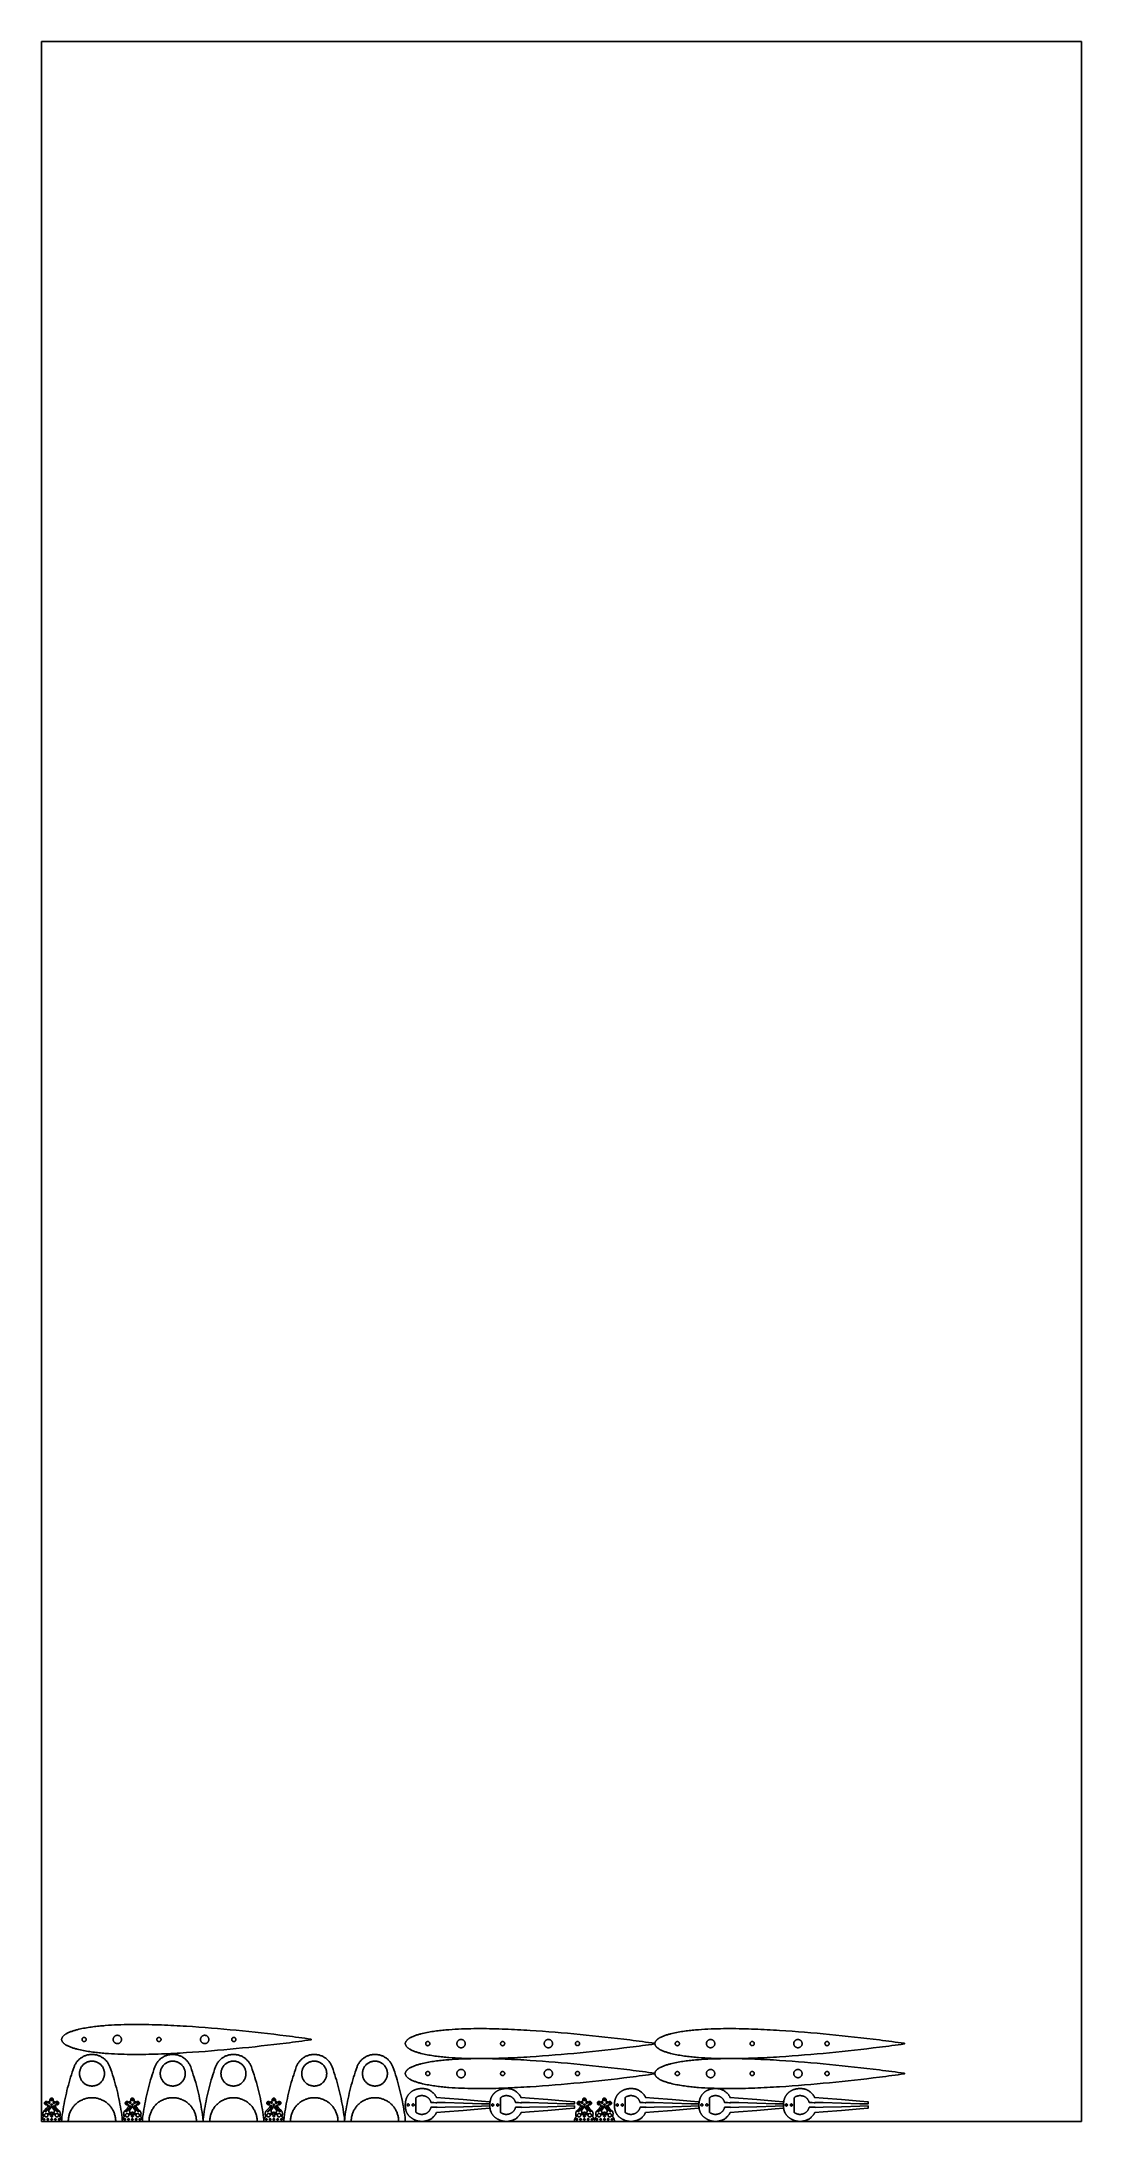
# Model space of a CAD drawing. Extents: x 0 to 1250, y 0 to 2500.
import ezdxf

# ---------------------------------------------------------------- set-up
doc = ezdxf.new("R2010")
doc.units = 0
doc.layers.get('0').update_dxf_attribs({"linetype": 'CONTINUOUS', "lineweight": 25})

msp = doc.modelspace()

# ---------------------------------------------------------------- linework, layer by layer
for points in [[(0, 0), (1250, 0), (1250, 2500), (0, 2500)], [(324.08, 98.8865), (320.331, 99.4029), (316.582, 99.9169), (312.831, 100.426), (309.08, 100.928), (305.332, 101.422), (301.582, 101.906), (297.832, 102.382), (294.08, 102.852), (286.585, 103.77), (279.086, 104.663), (271.584, 105.531), (264.08, 106.375), (256.584, 107.194), (249.085, 107.988), (241.584, 108.757), (234.08, 109.5), (226.584, 110.216), (219.086, 110.904), (211.584, 111.564), (204.081, 112.195), (196.584, 112.795), (189.086, 113.362), (181.584, 113.894), (174.08, 114.389), (170.332, 114.62), (166.584, 114.841), (162.835, 115.051), (159.085, 115.25), (155.335, 115.436), (151.584, 115.61), (147.832, 115.77), (144.08, 115.918), (140.332, 116.051), (136.582, 116.169), (132.833, 116.271), (129.083, 116.357), (125.333, 116.425), (121.582, 116.474), (117.832, 116.504), (114.081, 116.514), (110.33, 116.503), (106.58, 116.47), (102.83, 116.412), (99.08, 116.33), (95.3283, 116.222), (91.5775, 116.085), (87.828, 115.918), (84.08, 115.719), (80.3258, 115.484), (76.5742, 115.212), (74.6995, 115.06), (72.8257, 114.898), (70.9529, 114.725), (69.0811, 114.541), (67.1997, 114.344), (65.3196, 114.135), (63.441, 113.911), (61.5643, 113.673), (59.6896, 113.42), (57.8172, 113.149), (55.9473, 112.862), (54.08, 112.555), (52.1981, 112.227), (50.3202, 111.876), (48.4473, 111.504), (46.5806, 111.107), (44.6945, 110.678), (42.8157, 110.216), (41.8791, 109.972), (40.9443, 109.717), (40.0112, 109.45), (39.08, 109.172), (38.1189, 108.871), (37.1614, 108.556), (36.2089, 108.226), (35.2632, 107.882), (34.3259, 107.523), (33.3985, 107.148), (32.4827, 106.758), (31.58, 106.352), (30.6206, 105.892), (30.1469, 105.648), (29.6768, 105.392), (29.2103, 105.12), (28.7472, 104.831), (28.2871, 104.522), (27.83, 104.189), (27.473, 103.91), (27.1202, 103.617), (26.7743, 103.309), (26.4379, 102.989), (26.1135, 102.657), (25.8037, 102.314), (25.5111, 101.962), (25.2384, 101.6), (24.988, 101.231), (24.7626, 100.855), (24.5648, 100.472), (24.3972, 100.085), (24.2623, 99.6942), (24.1628, 99.3002), (24.1011, 98.9042), (24.0853, 98.7058), (24.08, 98.5072), (24.0853, 98.3087), (24.1011, 98.1102), (24.1628, 97.7142), (24.2623, 97.3202), (24.3972, 96.9291), (24.5648, 96.542), (24.7626, 96.1598), (24.988, 95.7835), (25.2384, 95.4141), (25.5111, 95.0526), (25.8037, 94.7), (26.1135, 94.3572), (26.4379, 94.0252), (26.7743, 93.705), (27.1202, 93.3977), (27.473, 93.1042), (27.83, 92.8254), (28.2871, 92.4929), (28.7472, 92.1834), (29.2103, 91.8942), (29.6768, 91.6227), (30.1469, 91.3663), (30.6206, 91.1225), (31.58, 90.662), (32.4827, 90.256), (33.3985, 89.866), (34.3259, 89.4916), (35.2632, 89.1325), (36.2089, 88.7883), (37.1614, 88.4588), (38.1189, 88.1437), (39.08, 87.8424), (40.0112, 87.5641), (40.9443, 87.2978), (41.8791, 87.0426), (42.8157, 86.7979), (44.6945, 86.3365), (46.5806, 85.9075), (48.4473, 85.5107), (50.3202, 85.138), (52.1981, 84.7879), (54.08, 84.459), (55.9473, 84.1527), (57.8172, 83.865), (59.6896, 83.5948), (61.5643, 83.3411), (63.441, 83.1031), (65.3196, 82.8797), (67.1997, 82.67), (69.0811, 82.473), (70.9529, 82.2889), (72.8257, 82.1161), (74.6995, 81.9542), (76.5742, 81.8029), (80.3258, 81.5303), (84.08, 81.2955), (87.828, 81.096), (91.5775, 80.929), (95.3283, 80.7924), (99.08, 80.684), (102.83, 80.602), (106.58, 80.5448), (110.33, 80.5112), (114.081, 80.5), (117.832, 80.51), (121.582, 80.5402), (125.333, 80.5898), (129.083, 80.6578), (132.833, 80.7435), (136.582, 80.8457), (140.332, 80.9638), (144.08, 81.0967), (147.832, 81.2439), (151.584, 81.4046), (155.335, 81.5784), (159.085, 81.7647), (162.835, 81.9631), (166.584, 82.173), (170.332, 82.3941), (174.08, 82.6258), (181.584, 83.1199), (189.086, 83.652), (196.584, 84.2193), (204.081, 84.8192), (211.584, 85.4501), (219.086, 86.1102), (226.584, 86.7985), (234.08, 87.5142), (241.584, 88.2574), (249.085, 89.0265), (256.584, 89.8207), (264.08, 90.6394), (271.584, 91.4833), (279.086, 92.3515), (286.585, 93.2444), (294.08, 94.1625), (297.832, 94.6319), (301.582, 95.1085), (305.332, 95.5929), (309.08, 96.0859), (312.831, 96.5882), (316.582, 97.0976), (320.331, 97.6116), (324.08, 98.1279)], [(53.58, 98.5072), (53.5603, 98.8205), (53.5015, 99.1289), (53.4044, 99.4275), (53.2708, 99.7116), (53.1025, 99.9767), (52.9024, 100.219), (52.6736, 100.433), (52.4196, 100.618), (52.1444, 100.769), (51.8525, 100.885), (51.5485, 100.963), (51.237, 101.002), (50.923, 101.002), (50.6115, 100.963), (50.3075, 100.885), (50.0156, 100.769), (49.7404, 100.618), (49.4864, 100.433), (49.2576, 100.219), (49.0575, 99.9767), (48.8892, 99.7116), (48.7556, 99.4275), (48.6585, 99.1289), (48.5997, 98.8205), (48.58, 98.5072), (48.5997, 98.1939), (48.6585, 97.8855), (48.7556, 97.5869), (48.8892, 97.3028), (49.0575, 97.0377), (49.2576, 96.7958), (49.4864, 96.5809), (49.7404, 96.3964), (50.0156, 96.2451), (50.3075, 96.1296), (50.6115, 96.0515), (50.923, 96.0121), (51.237, 96.0121), (51.5485, 96.0515), (51.8525, 96.1296), (52.1444, 96.2451), (52.4196, 96.3964), (52.6736, 96.5809), (52.9024, 96.7958), (53.1025, 97.0377), (53.2708, 97.3028), (53.4044, 97.5869), (53.5015, 97.8855), (53.5603, 98.1939)], [(96.08, 98.5072), (96.0604, 98.9491), (96.0019, 99.3875), (95.9048, 99.8191), (95.77, 100.24), (95.5985, 100.648), (95.3916, 101.039), (95.1509, 101.41), (94.8784, 101.759), (94.5762, 102.082), (94.2466, 102.377), (93.8922, 102.641), (93.5159, 102.874), (93.1204, 103.072), (92.709, 103.234), (92.2848, 103.36), (91.8512, 103.447), (91.4116, 103.496), (90.9694, 103.506), (90.528, 103.477), (90.091, 103.408), (89.6617, 103.302), (89.2435, 103.158), (88.8397, 102.977), (88.4534, 102.762), (88.0876, 102.513), (87.7453, 102.233), (87.4291, 101.924), (87.1415, 101.587), (86.8846, 101.227), (86.6607, 100.846), (86.4713, 100.446), (86.3179, 100.031), (86.2019, 99.6044), (86.124, 99.169), (86.0849, 98.7284), (86.0849, 98.286), (86.124, 97.8454), (86.2019, 97.41), (86.3179, 96.9832), (86.4713, 96.5683), (86.6607, 96.1685), (86.8846, 95.7871), (87.1415, 95.427), (87.4291, 95.0909), (87.7453, 94.7816), (88.0876, 94.5015), (88.4534, 94.2527), (88.8397, 94.0372), (89.2435, 93.8567), (89.6617, 93.7126), (90.091, 93.606), (90.528, 93.5378), (90.9694, 93.5084), (91.4116, 93.5182), (91.8512, 93.567), (92.2848, 93.6545), (92.709, 93.78), (93.1204, 93.9425), (93.5159, 94.1407), (93.8922, 94.373), (94.2466, 94.6378), (94.5762, 94.9328), (94.8784, 95.2558), (95.1509, 95.6042), (95.3916, 95.9753), (95.5985, 96.3663), (95.77, 96.774), (95.9048, 97.1953), (96.0019, 97.6269), (96.0604, 98.0653)], [(143.58, 98.5072), (143.56, 98.8205), (143.501, 99.1289), (143.404, 99.4275), (143.271, 99.7116), (143.102, 99.9767), (142.902, 100.219), (142.674, 100.433), (142.42, 100.618), (142.144, 100.769), (141.852, 100.885), (141.548, 100.963), (141.237, 101.002), (140.923, 101.002), (140.611, 100.963), (140.308, 100.885), (140.016, 100.769), (139.74, 100.618), (139.486, 100.433), (139.258, 100.219), (139.058, 99.9767), (138.889, 99.7116), (138.756, 99.4275), (138.659, 99.1289), (138.6, 98.8205), (138.58, 98.5072), (138.6, 98.1939), (138.659, 97.8855), (138.756, 97.5869), (138.889, 97.3028), (139.058, 97.0377), (139.258, 96.7958), (139.486, 96.5809), (139.74, 96.3964), (140.016, 96.2451), (140.308, 96.1296), (140.611, 96.0515), (140.923, 96.0121), (141.237, 96.0121), (141.548, 96.0515), (141.852, 96.1296), (142.144, 96.2451), (142.42, 96.3964), (142.674, 96.5809), (142.902, 96.7958), (143.102, 97.0377), (143.271, 97.3028), (143.404, 97.5869), (143.501, 97.8855), (143.56, 98.1939)], [(201.08, 98.5072), (201.06, 98.9491), (201.002, 99.3875), (200.905, 99.8191), (200.77, 100.24), (200.599, 100.648), (200.392, 101.039), (200.151, 101.41), (199.878, 101.759), (199.576, 102.082), (199.247, 102.377), (198.892, 102.641), (198.516, 102.874), (198.12, 103.072), (197.709, 103.234), (197.285, 103.36), (196.851, 103.447), (196.412, 103.496), (195.969, 103.506), (195.528, 103.477), (195.091, 103.408), (194.662, 103.302), (194.243, 103.158), (193.84, 102.977), (193.453, 102.762), (193.088, 102.513), (192.745, 102.233), (192.429, 101.924), (192.142, 101.587), (191.885, 101.227), (191.661, 100.846), (191.471, 100.446), (191.318, 100.031), (191.202, 99.6044), (191.124, 99.169), (191.085, 98.7284), (191.085, 98.286), (191.124, 97.8454), (191.202, 97.41), (191.318, 96.9832), (191.471, 96.5683), (191.661, 96.1685), (191.885, 95.7871), (192.142, 95.427), (192.429, 95.0909), (192.745, 94.7816), (193.088, 94.5015), (193.453, 94.2527), (193.84, 94.0372), (194.243, 93.8567), (194.662, 93.7126), (195.091, 93.606), (195.528, 93.5378), (195.969, 93.5084), (196.412, 93.5182), (196.851, 93.567), (197.285, 93.6545), (197.709, 93.78), (198.12, 93.9425), (198.516, 94.1407), (198.892, 94.373), (199.247, 94.6378), (199.576, 94.9328), (199.878, 95.2558), (200.151, 95.6042), (200.392, 95.9753), (200.599, 96.3663), (200.77, 96.774), (200.905, 97.1953), (201.002, 97.6269), (201.06, 98.0653)], [(233.58, 98.5072), (233.56, 98.8205), (233.502, 99.1289), (233.404, 99.4275), (233.271, 99.7116), (233.103, 99.9767), (232.902, 100.219), (232.674, 100.433), (232.42, 100.618), (232.144, 100.769), (231.853, 100.885), (231.548, 100.963), (231.237, 101.002), (230.923, 101.002), (230.611, 100.963), (230.308, 100.885), (230.016, 100.769), (229.74, 100.618), (229.486, 100.433), (229.258, 100.219), (229.058, 99.9767), (228.889, 99.7116), (228.756, 99.4275), (228.659, 99.1289), (228.6, 98.8205), (228.58, 98.5072), (228.6, 98.1939), (228.659, 97.8855), (228.756, 97.5869), (228.889, 97.3028), (229.058, 97.0377), (229.258, 96.7958), (229.486, 96.5809), (229.74, 96.3964), (230.016, 96.2451), (230.308, 96.1296), (230.611, 96.0515), (230.923, 96.0121), (231.237, 96.0121), (231.548, 96.0515), (231.853, 96.1296), (232.144, 96.2451), (232.42, 96.3964), (232.674, 96.5809), (232.902, 96.7958), (233.103, 97.0377), (233.271, 97.3028), (233.404, 97.5869), (233.502, 97.8855), (233.56, 98.1939)], [(737.24, 93.8962), (733.491, 94.4126), (729.742, 94.9266), (725.991, 95.4359), (722.24, 95.9382), (718.492, 96.4312), (714.742, 96.9156), (710.992, 97.3922), (707.24, 97.8616), (699.745, 98.7797), (692.246, 99.6726), (684.744, 100.541), (677.24, 101.385), (669.744, 102.203), (662.245, 102.998), (654.744, 103.767), (647.24, 104.51), (639.744, 105.226), (632.246, 105.914), (624.744, 106.574), (617.241, 107.205), (609.744, 107.805), (602.245, 108.372), (594.744, 108.904), (587.24, 109.398), (583.492, 109.63), (579.744, 109.851), (575.995, 110.061), (572.245, 110.259), (568.495, 110.446), (564.744, 110.619), (560.992, 110.78), (557.24, 110.927), (553.491, 111.06), (549.742, 111.178), (545.993, 111.281), (542.243, 111.366), (538.493, 111.434), (534.742, 111.484), (530.992, 111.514), (527.241, 111.524), (523.49, 111.513), (519.74, 111.479), (515.99, 111.422), (512.24, 111.34), (508.488, 111.232), (504.738, 111.095), (500.988, 110.928), (497.24, 110.729), (493.486, 110.494), (489.734, 110.221), (487.86, 110.07), (485.986, 109.908), (484.113, 109.735), (482.241, 109.551), (480.36, 109.354), (478.48, 109.144), (476.601, 108.921), (474.724, 108.683), (472.85, 108.429), (470.977, 108.159), (469.107, 107.871), (467.24, 107.565), (465.358, 107.236), (463.48, 106.886), (461.607, 106.513), (459.741, 106.117), (457.855, 105.688), (455.976, 105.226), (455.039, 104.981), (454.104, 104.726), (453.171, 104.46), (452.24, 104.182), (451.279, 103.88), (450.321, 103.565), (449.369, 103.236), (448.423, 102.892), (447.486, 102.532), (446.558, 102.158), (445.643, 101.768), (444.74, 101.362), (443.781, 100.902), (443.307, 100.658), (442.837, 100.401), (442.37, 100.13), (441.907, 99.8407), (441.447, 99.5312), (440.99, 99.1987), (440.633, 98.9199), (440.28, 98.6264), (439.934, 98.3191), (439.598, 97.9989), (439.274, 97.6669), (438.964, 97.3241), (438.671, 96.9715), (438.398, 96.61), (438.148, 96.2406), (437.923, 95.8643), (437.725, 95.4821), (437.557, 95.095), (437.422, 94.7039), (437.323, 94.3099), (437.261, 93.9139), (437.245, 93.7155), (437.24, 93.5169), (437.245, 93.3184), (437.261, 93.1199), (437.323, 92.7239), (437.422, 92.3299), (437.557, 91.9388), (437.725, 91.5517), (437.923, 91.1695), (438.148, 90.7932), (438.398, 90.4238), (438.671, 90.0623), (438.964, 89.7097), (439.274, 89.3669), (439.598, 89.0349), (439.934, 88.7147), (440.28, 88.4074), (440.633, 88.1139), (440.99, 87.8351), (441.447, 87.5026), (441.907, 87.1931), (442.37, 86.9039), (442.837, 86.6324), (443.307, 86.376), (443.781, 86.1322), (444.74, 85.6717), (445.643, 85.2657), (446.558, 84.8757), (447.486, 84.5013), (448.423, 84.1422), (449.369, 83.798), (450.321, 83.4685), (451.279, 83.1534), (452.24, 82.8521), (453.171, 82.5738), (454.104, 82.3075), (455.039, 82.0523), (455.976, 81.8076), (457.855, 81.3462), (459.741, 80.9172), (461.607, 80.5204), (463.48, 80.1477), (465.358, 79.7976), (467.24, 79.4687), (469.107, 79.1624), (470.977, 78.8747), (472.85, 78.6045), (474.724, 78.3508), (476.601, 78.1128), (478.48, 77.8894), (480.36, 77.6797), (482.241, 77.4827), (484.113, 77.2986), (485.986, 77.1258), (487.86, 76.9639), (489.734, 76.8126), (493.486, 76.54), (497.24, 76.3052), (500.988, 76.1057), (504.738, 75.9387), (508.488, 75.8021), (512.24, 75.6937), (515.99, 75.6117), (519.74, 75.5545), (523.49, 75.5209), (527.241, 75.5097), (530.992, 75.5197), (534.742, 75.5499), (538.493, 75.5995), (542.243, 75.6675), (545.993, 75.7532), (549.742, 75.8554), (553.491, 75.9735), (557.24, 76.1064), (560.992, 76.2536), (564.744, 76.4143), (568.495, 76.5881), (572.245, 76.7744), (575.995, 76.9728), (579.744, 77.1827), (583.492, 77.4038), (587.24, 77.6355), (594.744, 78.1296), (602.245, 78.6617), (609.744, 79.229), (617.241, 79.8289), (624.744, 80.4598), (632.246, 81.1199), (639.744, 81.8082), (647.24, 82.5239), (654.744, 83.2671), (662.245, 84.0362), (669.744, 84.8304), (677.24, 85.6491), (684.744, 86.493), (692.246, 87.3612), (699.745, 88.2541), (707.24, 89.1722), (710.992, 89.6416), (714.742, 90.1182), (718.492, 90.6026), (722.24, 91.0956), (725.991, 91.5979), (729.742, 92.1073), (733.491, 92.6213), (737.24, 93.1376)], [(1037.24, 93.8962), (1033.49, 94.4126), (1029.74, 94.9266), (1025.99, 95.4359), (1022.24, 95.9382), (1018.49, 96.4312), (1014.74, 96.9156), (1010.99, 97.3922), (1007.24, 97.8616), (999.745, 98.7797), (992.246, 99.6726), (984.744, 100.541), (977.24, 101.385), (969.744, 102.203), (962.245, 102.998), (954.744, 103.767), (947.24, 104.51), (939.744, 105.226), (932.246, 105.914), (924.744, 106.574), (917.241, 107.205), (909.744, 107.805), (902.245, 108.372), (894.744, 108.904), (887.24, 109.398), (883.492, 109.63), (879.744, 109.851), (875.995, 110.061), (872.245, 110.259), (868.495, 110.446), (864.744, 110.619), (860.992, 110.78), (857.24, 110.927), (853.491, 111.06), (849.742, 111.178), (845.993, 111.281), (842.243, 111.366), (838.493, 111.434), (834.742, 111.484), (830.992, 111.514), (827.241, 111.524), (823.49, 111.513), (819.74, 111.479), (815.99, 111.422), (812.24, 111.34), (808.488, 111.232), (804.737, 111.095), (800.988, 110.928), (797.24, 110.729), (793.486, 110.494), (789.734, 110.221), (787.86, 110.07), (785.986, 109.908), (784.113, 109.735), (782.241, 109.551), (780.36, 109.354), (778.48, 109.144), (776.601, 108.921), (774.724, 108.683), (772.85, 108.429), (770.977, 108.159), (769.107, 107.871), (767.24, 107.565), (765.358, 107.236), (763.48, 106.886), (761.607, 106.513), (759.741, 106.117), (757.855, 105.688), (755.976, 105.226), (755.039, 104.981), (754.104, 104.726), (753.171, 104.46), (752.24, 104.182), (751.279, 103.88), (750.321, 103.565), (749.369, 103.236), (748.423, 102.892), (747.486, 102.532), (746.558, 102.158), (745.643, 101.768), (744.74, 101.362), (743.781, 100.902), (743.307, 100.658), (742.837, 100.401), (742.37, 100.13), (741.907, 99.8407), (741.447, 99.5312), (740.99, 99.1987), (740.633, 98.9199), (740.28, 98.6264), (739.934, 98.3191), (739.598, 97.9989), (739.274, 97.6669), (738.964, 97.3241), (738.671, 96.9715), (738.398, 96.61), (738.148, 96.2406), (737.923, 95.8643), (737.725, 95.4821), (737.557, 95.095), (737.422, 94.7039), (737.323, 94.3099), (737.261, 93.9139), (737.245, 93.7155), (737.24, 93.5169), (737.245, 93.3184), (737.261, 93.1199), (737.323, 92.7239), (737.422, 92.3299), (737.557, 91.9388), (737.725, 91.5517), (737.923, 91.1695), (738.148, 90.7932), (738.398, 90.4238), (738.671, 90.0623), (738.964, 89.7097), (739.274, 89.3669), (739.598, 89.0349), (739.934, 88.7147), (740.28, 88.4074), (740.633, 88.1139), (740.99, 87.8351), (741.447, 87.5026), (741.907, 87.1931), (742.37, 86.9039), (742.837, 86.6324), (743.307, 86.376), (743.781, 86.1322), (744.74, 85.6717), (745.643, 85.2657), (746.558, 84.8757), (747.486, 84.5013), (748.423, 84.1422), (749.369, 83.798), (750.321, 83.4685), (751.279, 83.1534), (752.24, 82.8521), (753.171, 82.5738), (754.104, 82.3075), (755.039, 82.0523), (755.976, 81.8076), (757.855, 81.3462), (759.741, 80.9172), (761.607, 80.5204), (763.48, 80.1477), (765.358, 79.7976), (767.24, 79.4687), (769.107, 79.1624), (770.977, 78.8747), (772.85, 78.6045), (774.724, 78.3508), (776.601, 78.1128), (778.48, 77.8894), (780.36, 77.6797), (782.241, 77.4827), (784.113, 77.2986), (785.986, 77.1258), (787.86, 76.9639), (789.734, 76.8126), (793.486, 76.54), (797.24, 76.3052), (800.988, 76.1057), (804.737, 75.9387), (808.488, 75.8021), (812.24, 75.6937), (815.99, 75.6117), (819.74, 75.5545), (823.49, 75.5209), (827.241, 75.5097), (830.992, 75.5197), (834.742, 75.5499), (838.493, 75.5995), (842.243, 75.6675), (845.993, 75.7532), (849.742, 75.8554), (853.491, 75.9735), (857.24, 76.1064), (860.992, 76.2536), (864.744, 76.4143), (868.495, 76.5881), (872.245, 76.7744), (875.995, 76.9728), (879.744, 77.1827), (883.492, 77.4038), (887.24, 77.6355), (894.744, 78.1296), (902.245, 78.6617), (909.744, 79.229), (917.241, 79.8289), (924.744, 80.4598), (932.246, 81.1199), (939.744, 81.8082), (947.24, 82.5239), (954.744, 83.2671), (962.245, 84.0362), (969.744, 84.8304), (977.24, 85.6491), (984.744, 86.493), (992.246, 87.3612), (999.745, 88.2541), (1007.24, 89.1722), (1010.99, 89.6416), (1014.74, 90.1182), (1018.49, 90.6026), (1022.24, 91.0956), (1025.99, 91.5979), (1029.74, 92.1073), (1033.49, 92.6213), (1037.24, 93.1376)], [(83.2313, 62.3853), (84.2865, 59.2521), (85.3067, 56.1073), (86.292, 52.9513), (87.2421, 49.7846), (88.1569, 46.6075), (89.0364, 43.4205), (89.8804, 40.2239), (90.6888, 37.0181), (91.4616, 33.8035), (92.1985, 30.5805), (92.8996, 27.3495), (93.5648, 24.111), (94.1939, 20.8652), (94.7869, 17.6127), (95.3436, 14.3537), (95.8642, 11.0888), (96.3484, 7.8183), (96.7962, 4.5426), (96.9203, 3.4108), (97.009, 2.2757), (97.0622, 1.1384), (97.08, 0), (89.08, 0), (89.0601, 1.0656), (89.0003, 2.1298), (88.9008, 3.191), (88.7617, 4.2477), (88.5831, 5.2985), (88.3654, 6.3418), (88.1089, 7.3763), (87.8138, 8.4005), (87.4807, 9.413), (87.1099, 10.4122), (86.702, 11.3969), (86.2576, 12.3657), (85.7773, 13.3172), (85.2617, 14.25), (84.7116, 15.1629), (84.1278, 16.0546), (83.511, 16.9239), (82.8622, 17.7695), (82.1822, 18.5902), (81.472, 19.3849), (80.7325, 20.1525), (79.9649, 20.892), (79.1702, 21.6022), (78.3495, 22.2822), (77.5039, 22.931), (76.6346, 23.5478), (75.7429, 24.1316), (74.83, 24.6817), (73.8972, 25.1973), (72.9457, 25.6776), (71.9769, 26.122), (70.9922, 26.5299), (69.993, 26.9007), (68.9805, 27.2338), (67.9563, 27.5289), (66.9218, 27.7854), (65.8785, 28.0031), (64.8277, 28.1817), (63.771, 28.3208), (62.7098, 28.4203), (61.6456, 28.4801), (60.58, 28.5), (59.5144, 28.4801), (58.4502, 28.4203), (57.389, 28.3208), (56.3323, 28.1817), (55.2815, 28.0031), (54.2382, 27.7854), (53.2037, 27.5289), (52.1795, 27.2338), (51.167, 26.9007), (50.1678, 26.5299), (49.1831, 26.122), (48.2143, 25.6776), (47.2628, 25.1973), (46.33, 24.6817), (45.4171, 24.1316), (44.5254, 23.5478), (43.6561, 22.931), (42.8105, 22.2822), (41.9898, 21.6022), (41.1951, 20.892), (40.4275, 20.1525), (39.688, 19.3849), (38.9778, 18.5902), (38.2978, 17.7695), (37.649, 16.9239), (37.0322, 16.0546), (36.4484, 15.1629), (35.8983, 14.25), (35.3827, 13.3172), (34.9024, 12.3657), (34.458, 11.3969), (34.0501, 10.4122), (33.6793, 9.413), (33.3462, 8.4005), (33.0511, 7.3763), (32.7946, 6.3418), (32.5769, 5.2985), (32.3983, 4.2477), (32.2592, 3.191), (32.1597, 2.1298), (32.0999, 1.0656), (32.08, 0), (24.08, 0), (24.0938, 1.0029), (24.1351, 2.005), (24.204, 3.0056), (24.3003, 4.0039), (24.424, 4.9993), (24.8734, 8.2503), (25.3587, 11.4961), (25.8798, 14.7364), (26.4366, 17.9707), (27.0291, 21.1987), (27.6571, 24.42), (28.3206, 27.6342), (29.0196, 30.8408), (29.7539, 34.0395), (30.5234, 37.2299), (31.3281, 40.4117), (32.1679, 43.5843), (33.0426, 46.7475), (33.9521, 49.9009), (34.8964, 53.044), (35.8753, 56.1766), (36.8888, 59.2981), (37.9366, 62.4083), (39.0186, 65.5067), (39.3606, 66.3733), (39.7373, 67.2253), (40.1482, 68.0614), (40.5927, 68.8802), (41.07, 69.6802), (41.5792, 70.4603), (42.1197, 71.2192), (42.6904, 71.9555), (43.2905, 72.6681), (43.9189, 73.3559), (44.5747, 74.0176), (45.2567, 74.6522), (45.9639, 75.2587), (46.6951, 75.836), (47.449, 76.3832), (48.2245, 76.8995), (49.0202, 77.384), (49.835, 77.8358), (50.6673, 78.2542), (51.5159, 78.6386), (52.3794, 78.9884), (53.2563, 79.3028), (54.1453, 79.5815), (55.0448, 79.824), (55.9534, 80.0299), (56.8696, 80.1987), (57.7918, 80.3304), (58.7187, 80.4246), (59.6486, 80.4811), (60.58, 80.5), (61.5114, 80.4811), (62.4413, 80.4246), (63.3682, 80.3304), (64.2904, 80.1987), (65.2066, 80.0299), (66.1152, 79.824), (67.0147, 79.5815), (67.9037, 79.3028), (68.7806, 78.9884), (69.6441, 78.6386), (70.4927, 78.2542), (71.325, 77.8358), (72.1398, 77.384), (72.9355, 76.8995), (73.711, 76.3832), (74.4649, 75.836), (75.1961, 75.2587), (75.9033, 74.6522), (76.5853, 74.0176), (77.2411, 73.3559), (77.8695, 72.6681), (78.4696, 71.9555), (79.0403, 71.2192), (79.5808, 70.4603), (80.09, 69.6802), (80.5673, 68.8802), (81.0118, 68.0614), (81.4227, 67.2253), (81.7994, 66.3733), (82.1414, 65.5067)], [(180.311, 62.3853), (181.367, 59.2521), (182.387, 56.1073), (183.372, 52.9513), (184.322, 49.7846), (185.237, 46.6075), (186.116, 43.4205), (186.96, 40.2239), (187.769, 37.0181), (188.542, 33.8035), (189.279, 30.5805), (189.98, 27.3495), (190.645, 24.111), (191.274, 20.8652), (191.867, 17.6127), (192.424, 14.3537), (192.944, 11.0888), (193.428, 7.8183), (193.876, 4.5426), (194, 3.4108), (194.089, 2.2757), (194.142, 1.1384), (194.16, 0), (186.16, 0), (186.14, 1.0656), (186.08, 2.1298), (185.981, 3.191), (185.842, 4.2477), (185.663, 5.2985), (185.445, 6.3418), (185.189, 7.3763), (184.894, 8.4005), (184.561, 9.413), (184.19, 10.4122), (183.782, 11.3969), (183.338, 12.3657), (182.857, 13.3172), (182.342, 14.25), (181.792, 15.1629), (181.208, 16.0546), (180.591, 16.9239), (179.942, 17.7695), (179.262, 18.5902), (178.552, 19.3849), (177.812, 20.1525), (177.045, 20.892), (176.25, 21.6022), (175.429, 22.2822), (174.584, 22.931), (173.715, 23.5478), (172.823, 24.1316), (171.91, 24.6817), (170.977, 25.1973), (170.026, 25.6776), (169.057, 26.122), (168.072, 26.5299), (167.073, 26.9007), (166.06, 27.2338), (165.036, 27.5289), (164.002, 27.7854), (162.958, 28.0031), (161.908, 28.1817), (160.851, 28.3208), (159.79, 28.4203), (158.726, 28.4801), (157.66, 28.5), (156.594, 28.4801), (155.53, 28.4203), (154.469, 28.3208), (153.412, 28.1817), (152.362, 28.0031), (151.318, 27.7854), (150.284, 27.5289), (149.26, 27.2338), (148.247, 26.9007), (147.248, 26.5299), (146.263, 26.122), (145.294, 25.6776), (144.343, 25.1973), (143.41, 24.6817), (142.497, 24.1316), (141.605, 23.5478), (140.736, 22.931), (139.891, 22.2822), (139.07, 21.6022), (138.275, 20.892), (137.507, 20.1525), (136.768, 19.3849), (136.058, 18.5902), (135.378, 17.7695), (134.729, 16.9239), (134.112, 16.0546), (133.528, 15.1629), (132.978, 14.25), (132.463, 13.3172), (131.982, 12.3657), (131.538, 11.3969), (131.13, 10.4122), (130.759, 9.413), (130.426, 8.4005), (130.131, 7.3763), (129.875, 6.3418), (129.657, 5.2985), (129.478, 4.2477), (129.339, 3.191), (129.24, 2.1298), (129.18, 1.0656), (129.16, 0), (121.16, 0), (121.174, 1.0029), (121.215, 2.005), (121.284, 3.0056), (121.38, 4.0039), (121.504, 4.9993), (121.953, 8.2503), (122.439, 11.4961), (122.96, 14.7364), (123.517, 17.9707), (124.109, 21.1987), (124.737, 24.42), (125.401, 27.6342), (126.1, 30.8408), (126.834, 34.0395), (127.603, 37.2299), (128.408, 40.4117), (129.248, 43.5843), (130.123, 46.7475), (131.032, 49.9009), (131.976, 53.044), (132.955, 56.1766), (133.969, 59.2981), (135.017, 62.4083), (136.099, 65.5067), (136.441, 66.3733), (136.817, 67.2253), (137.228, 68.0614), (137.673, 68.8802), (138.15, 69.6802), (138.659, 70.4603), (139.2, 71.2192), (139.77, 71.9555), (140.37, 72.6681), (140.999, 73.3559), (141.655, 74.0176), (142.337, 74.6522), (143.044, 75.2587), (143.775, 75.836), (144.529, 76.3832), (145.304, 76.8995), (146.1, 77.384), (146.915, 77.8358), (147.747, 78.2542), (148.596, 78.6386), (149.459, 78.9884), (150.336, 79.3028), (151.225, 79.5815), (152.125, 79.824), (153.033, 80.0299), (153.95, 80.1987), (154.872, 80.3304), (155.799, 80.4246), (156.729, 80.4811), (157.66, 80.5), (158.591, 80.4811), (159.521, 80.4246), (160.448, 80.3304), (161.37, 80.1987), (162.287, 80.0299), (163.195, 79.824), (164.095, 79.5815), (164.984, 79.3028), (165.861, 78.9884), (166.724, 78.6386), (167.573, 78.2542), (168.405, 77.8358), (169.22, 77.384), (170.016, 76.8995), (170.791, 76.3832), (171.545, 75.836), (172.276, 75.2587), (172.983, 74.6522), (173.665, 74.0176), (174.321, 73.3559), (174.95, 72.6681), (175.55, 71.9555), (176.12, 71.2192), (176.661, 70.4603), (177.17, 69.6802), (177.647, 68.8802), (178.092, 68.0614), (178.503, 67.2253), (178.879, 66.3733), (179.221, 65.5067)], [(253.311, 62.3853), (254.367, 59.2521), (255.387, 56.1073), (256.372, 52.9513), (257.322, 49.7846), (258.237, 46.6075), (259.116, 43.4205), (259.96, 40.2239), (260.769, 37.0181), (261.542, 33.8035), (262.279, 30.5805), (262.98, 27.3495), (263.645, 24.111), (264.274, 20.8652), (264.867, 17.6127), (265.424, 14.3537), (265.944, 11.0888), (266.428, 7.8183), (266.876, 4.5426), (267, 3.4108), (267.089, 2.2757), (267.142, 1.1384), (267.16, 0), (259.16, 0), (259.14, 1.0656), (259.08, 2.1298), (258.981, 3.191), (258.842, 4.2477), (258.663, 5.2985), (258.445, 6.3418), (258.189, 7.3763), (257.894, 8.4005), (257.561, 9.413), (257.19, 10.4122), (256.782, 11.3969), (256.338, 12.3657), (255.857, 13.3172), (255.342, 14.25), (254.792, 15.1629), (254.208, 16.0546), (253.591, 16.9239), (252.942, 17.7695), (252.262, 18.5902), (251.552, 19.3849), (250.812, 20.1525), (250.045, 20.892), (249.25, 21.6022), (248.429, 22.2822), (247.584, 22.931), (246.715, 23.5478), (245.823, 24.1316), (244.91, 24.6817), (243.977, 25.1973), (243.026, 25.6776), (242.057, 26.122), (241.072, 26.5299), (240.073, 26.9007), (239.06, 27.2338), (238.036, 27.5289), (237.002, 27.7854), (235.958, 28.0031), (234.908, 28.1817), (233.851, 28.3208), (232.79, 28.4203), (231.726, 28.4801), (230.66, 28.5), (229.594, 28.4801), (228.53, 28.4203), (227.469, 28.3208), (226.412, 28.1817), (225.362, 28.0031), (224.318, 27.7854), (223.284, 27.5289), (222.26, 27.2338), (221.247, 26.9007), (220.248, 26.5299), (219.263, 26.122), (218.294, 25.6776), (217.343, 25.1973), (216.41, 24.6817), (215.497, 24.1316), (214.605, 23.5478), (213.736, 22.931), (212.891, 22.2822), (212.07, 21.6022), (211.275, 20.892), (210.507, 20.1525), (209.768, 19.3849), (209.058, 18.5902), (208.378, 17.7695), (207.729, 16.9239), (207.112, 16.0546), (206.528, 15.1629), (205.978, 14.25), (205.463, 13.3172), (204.982, 12.3657), (204.538, 11.3969), (204.13, 10.4122), (203.759, 9.413), (203.426, 8.4005), (203.131, 7.3763), (202.875, 6.3418), (202.657, 5.2985), (202.478, 4.2477), (202.339, 3.191), (202.24, 2.1298), (202.18, 1.0656), (202.16, 0), (194.16, 0), (194.174, 1.0029), (194.215, 2.005), (194.284, 3.0056), (194.38, 4.0039), (194.504, 4.9993), (194.953, 8.2503), (195.439, 11.4961), (195.96, 14.7364), (196.517, 17.9707), (197.109, 21.1987), (197.737, 24.42), (198.401, 27.6342), (199.1, 30.8408), (199.834, 34.0395), (200.603, 37.2299), (201.408, 40.4117), (202.248, 43.5843), (203.123, 46.7475), (204.032, 49.9009), (204.976, 53.044), (205.955, 56.1766), (206.969, 59.2981), (208.017, 62.4083), (209.099, 65.5067), (209.441, 66.3733), (209.817, 67.2253), (210.228, 68.0614), (210.673, 68.8802), (211.15, 69.6802), (211.659, 70.4603), (212.2, 71.2192), (212.77, 71.9555), (213.37, 72.6681), (213.999, 73.3559), (214.655, 74.0176), (215.337, 74.6522), (216.044, 75.2587), (216.775, 75.836), (217.529, 76.3832), (218.304, 76.8995), (219.1, 77.384), (219.915, 77.8358), (220.747, 78.2542), (221.596, 78.6386), (222.459, 78.9884), (223.336, 79.3028), (224.225, 79.5815), (225.125, 79.824), (226.033, 80.0299), (226.95, 80.1987), (227.872, 80.3304), (228.799, 80.4246), (229.729, 80.4811), (230.66, 80.5), (231.591, 80.4811), (232.521, 80.4246), (233.448, 80.3304), (234.37, 80.1987), (235.287, 80.0299), (236.195, 79.824), (237.095, 79.5815), (237.984, 79.3028), (238.861, 78.9884), (239.724, 78.6386), (240.573, 78.2542), (241.405, 77.8358), (242.22, 77.384), (243.016, 76.8995), (243.791, 76.3832), (244.545, 75.836), (245.276, 75.2587), (245.983, 74.6522), (246.665, 74.0176), (247.321, 73.3559), (247.95, 72.6681), (248.55, 71.9555), (249.12, 71.2192), (249.661, 70.4603), (250.17, 69.6802), (250.647, 68.8802), (251.092, 68.0614), (251.503, 67.2253), (251.879, 66.3733), (252.221, 65.5067)], [(350.391, 62.3853), (351.447, 59.2521), (352.467, 56.1073), (353.452, 52.9513), (354.402, 49.7846), (355.317, 46.6075), (356.196, 43.4205), (357.04, 40.2239), (357.849, 37.0181), (358.622, 33.8035), (359.358, 30.5805), (360.06, 27.3495), (360.725, 24.111), (361.354, 20.8652), (361.947, 17.6127), (362.504, 14.3537), (363.024, 11.0888), (363.508, 7.8183), (363.956, 4.5426), (364.08, 3.4108), (364.169, 2.2757), (364.222, 1.1384), (364.24, 0), (356.24, 0), (356.22, 1.0656), (356.16, 2.1298), (356.061, 3.191), (355.922, 4.2477), (355.743, 5.2985), (355.525, 6.3418), (355.269, 7.3763), (354.974, 8.4005), (354.641, 9.413), (354.27, 10.4122), (353.862, 11.3969), (353.418, 12.3657), (352.937, 13.3172), (352.422, 14.25), (351.872, 15.1629), (351.288, 16.0546), (350.671, 16.9239), (350.022, 17.7695), (349.342, 18.5902), (348.632, 19.3849), (347.893, 20.1525), (347.125, 20.892), (346.33, 21.6022), (345.51, 22.2822), (344.664, 22.931), (343.795, 23.5478), (342.903, 24.1316), (341.99, 24.6817), (341.057, 25.1973), (340.106, 25.6776), (339.137, 26.122), (338.152, 26.5299), (337.153, 26.9007), (336.141, 27.2338), (335.116, 27.5289), (334.082, 27.7854), (333.038, 28.0031), (331.988, 28.1817), (330.931, 28.3208), (329.87, 28.4203), (328.806, 28.4801), (327.74, 28.5), (326.674, 28.4801), (325.61, 28.4203), (324.549, 28.3208), (323.492, 28.1817), (322.442, 28.0031), (321.398, 27.7854), (320.364, 27.5289), (319.339, 27.2338), (318.327, 26.9007), (317.328, 26.5299), (316.343, 26.122), (315.374, 25.6776), (314.423, 25.1973), (313.49, 24.6817), (312.577, 24.1316), (311.685, 23.5478), (310.816, 22.931), (309.971, 22.2822), (309.15, 21.6022), (308.355, 20.892), (307.588, 20.1525), (306.848, 19.3849), (306.138, 18.5902), (305.458, 17.7695), (304.809, 16.9239), (304.192, 16.0546), (303.608, 15.1629), (303.058, 14.25), (302.543, 13.3172), (302.062, 12.3657), (301.618, 11.3969), (301.21, 10.4122), (300.839, 9.413), (300.506, 8.4005), (300.211, 7.3763), (299.955, 6.3418), (299.737, 5.2985), (299.558, 4.2477), (299.419, 3.191), (299.32, 2.1298), (299.26, 1.0656), (299.24, 0), (291.24, 0), (291.254, 1.0029), (291.295, 2.005), (291.364, 3.0056), (291.46, 4.0039), (291.584, 4.9993), (292.033, 8.2503), (292.519, 11.4961), (293.04, 14.7364), (293.597, 17.9707), (294.189, 21.1987), (294.817, 24.42), (295.481, 27.6342), (296.18, 30.8408), (296.914, 34.0395), (297.683, 37.2299), (298.488, 40.4117), (299.328, 43.5843), (300.203, 46.7475), (301.112, 49.9009), (302.056, 53.044), (303.035, 56.1766), (304.049, 59.2981), (305.097, 62.4083), (306.179, 65.5067), (306.521, 66.3733), (306.897, 67.2253), (307.308, 68.0614), (307.753, 68.8802), (308.23, 69.6802), (308.739, 70.4603), (309.28, 71.2192), (309.85, 71.9555), (310.451, 72.6681), (311.079, 73.3559), (311.735, 74.0176), (312.417, 74.6522), (313.124, 75.2587), (313.855, 75.836), (314.609, 76.3832), (315.385, 76.8995), (316.18, 77.384), (316.995, 77.8358), (317.827, 78.2542), (318.676, 78.6386), (319.539, 78.9884), (320.416, 79.3028), (321.305, 79.5815), (322.205, 79.824), (323.113, 80.0299), (324.03, 80.1987), (324.952, 80.3304), (325.879, 80.4246), (326.809, 80.4811), (327.74, 80.5), (328.671, 80.4811), (329.601, 80.4246), (330.528, 80.3304), (331.45, 80.1987), (332.367, 80.0299), (333.275, 79.824), (334.175, 79.5815), (335.064, 79.3028), (335.941, 78.9884), (336.804, 78.6386), (337.653, 78.2542), (338.485, 77.8358), (339.3, 77.384), (340.096, 76.8995), (340.871, 76.3832), (341.625, 75.836), (342.356, 75.2587), (343.063, 74.6522), (343.745, 74.0176), (344.401, 73.3559), (345.029, 72.6681), (345.63, 71.9555), (346.2, 71.2192), (346.741, 70.4603), (347.25, 69.6802), (347.727, 68.8802), (348.172, 68.0614), (348.583, 67.2253), (348.959, 66.3733), (349.301, 65.5067)], [(423.391, 62.3853), (424.447, 59.2521), (425.467, 56.1073), (426.452, 52.9513), (427.402, 49.7846), (428.317, 46.6075), (429.196, 43.4205), (430.04, 40.2239), (430.849, 37.0181), (431.622, 33.8035), (432.358, 30.5805), (433.06, 27.3495), (433.725, 24.111), (434.354, 20.8652), (434.947, 17.6127), (435.504, 14.3537), (436.024, 11.0888), (436.508, 7.8183), (436.956, 4.5426), (437.08, 3.4108), (437.169, 2.2757), (437.222, 1.1384), (437.24, 0), (429.24, 0), (429.22, 1.0656), (429.16, 2.1298), (429.061, 3.191), (428.922, 4.2477), (428.743, 5.2985), (428.525, 6.3418), (428.269, 7.3763), (427.974, 8.4005), (427.641, 9.413), (427.27, 10.4122), (426.862, 11.3969), (426.418, 12.3657), (425.937, 13.3172), (425.422, 14.25), (424.872, 15.1629), (424.288, 16.0546), (423.671, 16.9239), (423.022, 17.7695), (422.342, 18.5902), (421.632, 19.3849), (420.893, 20.1525), (420.125, 20.892), (419.33, 21.6022), (418.51, 22.2822), (417.664, 22.931), (416.795, 23.5478), (415.903, 24.1316), (414.99, 24.6817), (414.057, 25.1973), (413.106, 25.6776), (412.137, 26.122), (411.152, 26.5299), (410.153, 26.9007), (409.141, 27.2338), (408.116, 27.5289), (407.082, 27.7854), (406.038, 28.0031), (404.988, 28.1817), (403.931, 28.3208), (402.87, 28.4203), (401.806, 28.4801), (400.74, 28.5), (399.674, 28.4801), (398.61, 28.4203), (397.549, 28.3208), (396.492, 28.1817), (395.442, 28.0031), (394.398, 27.7854), (393.364, 27.5289), (392.339, 27.2338), (391.327, 26.9007), (390.328, 26.5299), (389.343, 26.122), (388.374, 25.6776), (387.423, 25.1973), (386.49, 24.6817), (385.577, 24.1316), (384.685, 23.5478), (383.816, 22.931), (382.971, 22.2822), (382.15, 21.6022), (381.355, 20.892), (380.588, 20.1525), (379.848, 19.3849), (379.138, 18.5902), (378.458, 17.7695), (377.809, 16.9239), (377.192, 16.0546), (376.608, 15.1629), (376.058, 14.25), (375.543, 13.3172), (375.062, 12.3657), (374.618, 11.3969), (374.21, 10.4122), (373.839, 9.413), (373.506, 8.4005), (373.211, 7.3763), (372.955, 6.3418), (372.737, 5.2985), (372.558, 4.2477), (372.419, 3.191), (372.32, 2.1298), (372.26, 1.0656), (372.24, 0), (364.24, 0), (364.254, 1.0029), (364.295, 2.005), (364.364, 3.0056), (364.46, 4.0039), (364.584, 4.9993), (365.033, 8.2503), (365.519, 11.4961), (366.04, 14.7364), (366.597, 17.9707), (367.189, 21.1987), (367.817, 24.42), (368.481, 27.6342), (369.18, 30.8408), (369.914, 34.0395), (370.683, 37.2299), (371.488, 40.4117), (372.328, 43.5843), (373.203, 46.7475), (374.112, 49.9009), (375.056, 53.044), (376.035, 56.1766), (377.049, 59.2981), (378.097, 62.4083), (379.179, 65.5067), (379.521, 66.3733), (379.897, 67.2253), (380.308, 68.0614), (380.753, 68.8802), (381.23, 69.6802), (381.739, 70.4603), (382.28, 71.2192), (382.85, 71.9555), (383.451, 72.6681), (384.079, 73.3559), (384.735, 74.0176), (385.417, 74.6522), (386.124, 75.2587), (386.855, 75.836), (387.609, 76.3832), (388.385, 76.8995), (389.18, 77.384), (389.995, 77.8358), (390.827, 78.2542), (391.676, 78.6386), (392.539, 78.9884), (393.416, 79.3028), (394.305, 79.5815), (395.205, 79.824), (396.113, 80.0299), (397.03, 80.1987), (397.952, 80.3304), (398.879, 80.4246), (399.809, 80.4811), (400.74, 80.5), (401.671, 80.4811), (402.601, 80.4246), (403.528, 80.3304), (404.45, 80.1987), (405.367, 80.0299), (406.275, 79.824), (407.175, 79.5815), (408.064, 79.3028), (408.941, 78.9884), (409.804, 78.6386), (410.653, 78.2542), (411.485, 77.8358), (412.3, 77.384), (413.096, 76.8995), (413.871, 76.3832), (414.625, 75.836), (415.356, 75.2587), (416.063, 74.6522), (416.745, 74.0176), (417.401, 73.3559), (418.029, 72.6681), (418.63, 71.9555), (419.2, 71.2192), (419.741, 70.4603), (420.25, 69.6802), (420.727, 68.8802), (421.172, 68.0614), (421.583, 67.2253), (421.959, 66.3733), (422.301, 65.5067)], [(737.24, 57.8818), (733.491, 58.3982), (729.742, 58.9122), (725.991, 59.4215), (722.24, 59.9238), (718.492, 60.4168), (714.742, 60.9012), (710.992, 61.3778), (707.24, 61.8472), (699.745, 62.7653), (692.246, 63.6582), (684.744, 64.5264), (677.24, 65.3703), (669.744, 66.189), (662.245, 66.9832), (654.744, 67.7523), (647.24, 68.4955), (639.744, 69.2112), (632.246, 69.8995), (624.744, 70.5596), (617.241, 71.1905), (609.744, 71.7904), (602.245, 72.3577), (594.744, 72.8898), (587.24, 73.3839), (583.492, 73.6156), (579.744, 73.8367), (575.995, 74.0466), (572.245, 74.245), (568.495, 74.4313), (564.744, 74.6051), (560.992, 74.7658), (557.24, 74.913), (553.491, 75.0459), (549.742, 75.164), (545.993, 75.2663), (542.243, 75.3519), (538.493, 75.4199), (534.742, 75.4695), (530.992, 75.4997), (527.241, 75.5097), (523.49, 75.4985), (519.74, 75.4649), (515.99, 75.4077), (512.24, 75.3257), (508.488, 75.2173), (504.738, 75.0807), (500.988, 74.9137), (497.24, 74.7142), (493.486, 74.4794), (489.734, 74.2068), (487.86, 74.0555), (485.986, 73.8936), (484.113, 73.7208), (482.241, 73.5367), (480.36, 73.3397), (478.48, 73.13), (476.601, 72.9066), (474.724, 72.6686), (472.85, 72.4149), (470.977, 72.1447), (469.107, 71.857), (467.24, 71.5507), (465.358, 71.2218), (463.48, 70.8717), (461.607, 70.499), (459.741, 70.1023), (457.855, 69.6732), (455.976, 69.2118), (455.039, 68.9671), (454.104, 68.7119), (453.171, 68.4456), (452.24, 68.1673), (451.279, 67.8661), (450.321, 67.5509), (449.369, 67.2214), (448.423, 66.8772), (447.486, 66.5181), (446.558, 66.1437), (445.643, 65.7537), (444.74, 65.3477), (443.781, 64.8872), (443.307, 64.6434), (442.837, 64.387), (442.37, 64.1155), (441.907, 63.8263), (441.447, 63.5168), (440.99, 63.1843), (440.633, 62.9055), (440.28, 62.612), (439.934, 62.3047), (439.598, 61.9845), (439.274, 61.6525), (438.964, 61.3097), (438.671, 60.9571), (438.398, 60.5956), (438.148, 60.2262), (437.923, 59.8499), (437.725, 59.4677), (437.557, 59.0806), (437.422, 58.6895), (437.323, 58.2955), (437.261, 57.8995), (437.245, 57.7011), (437.24, 57.5025), (437.245, 57.304), (437.261, 57.1055), (437.323, 56.7095), (437.422, 56.3155), (437.557, 55.9244), (437.725, 55.5373), (437.923, 55.1551), (438.148, 54.7788), (438.398, 54.4094), (438.671, 54.0479), (438.964, 53.6953), (439.274, 53.3525), (439.598, 53.0205), (439.934, 52.7003), (440.28, 52.393), (440.633, 52.0995), (440.99, 51.8207), (441.447, 51.4882), (441.907, 51.1787), (442.37, 50.8895), (442.837, 50.618), (443.307, 50.3616), (443.781, 50.1178), (444.74, 49.6573), (445.643, 49.2513), (446.558, 48.8613), (447.486, 48.4869), (448.423, 48.1278), (449.369, 47.7836), (450.321, 47.4541), (451.279, 47.139), (452.24, 46.8377), (453.171, 46.5594), (454.104, 46.2931), (455.039, 46.0379), (455.976, 45.7932), (457.855, 45.3318), (459.741, 44.9028), (461.607, 44.506), (463.48, 44.1333), (465.358, 43.7832), (467.24, 43.4543), (469.107, 43.148), (470.977, 42.8603), (472.85, 42.5901), (474.724, 42.3364), (476.601, 42.0984), (478.48, 41.875), (480.36, 41.6653), (482.241, 41.4683), (484.113, 41.2842), (485.986, 41.1114), (487.86, 40.9495), (489.734, 40.7982), (493.486, 40.5256), (497.24, 40.2908), (500.988, 40.0913), (504.738, 39.9243), (508.488, 39.7877), (512.24, 39.6793), (515.99, 39.5973), (519.74, 39.5401), (523.49, 39.5065), (527.241, 39.4953), (530.992, 39.5053), (534.742, 39.5355), (538.493, 39.5851), (542.243, 39.6531), (545.993, 39.7388), (549.742, 39.841), (553.491, 39.9591), (557.24, 40.092), (560.992, 40.2392), (564.744, 40.3999), (568.495, 40.5737), (572.245, 40.76), (575.995, 40.9584), (579.744, 41.1683), (583.492, 41.3894), (587.24, 41.6211), (594.744, 42.1152), (602.245, 42.6473), (609.744, 43.2146), (617.241, 43.8145), (624.744, 44.4454), (632.246, 45.1055), (639.744, 45.7938), (647.24, 46.5095), (654.744, 47.2527), (662.245, 48.0218), (669.744, 48.816), (677.24, 49.6347), (684.744, 50.4786), (692.246, 51.3468), (699.745, 52.2397), (707.24, 53.1578), (710.992, 53.6272), (714.742, 54.1038), (718.492, 54.5882), (722.24, 55.0812), (725.991, 55.5835), (729.742, 56.0929), (733.491, 56.6069), (737.24, 57.1232)], [(466.74, 93.5169), (466.72, 93.8302), (466.661, 94.1386), (466.564, 94.4372), (466.431, 94.7213), (466.262, 94.9864), (466.062, 95.2283), (465.834, 95.4432), (465.58, 95.6277), (465.304, 95.779), (465.012, 95.8945), (464.709, 95.9726), (464.397, 96.012), (464.083, 96.012), (463.772, 95.9726), (463.468, 95.8945), (463.176, 95.779), (462.9, 95.6277), (462.646, 95.4432), (462.418, 95.2283), (462.218, 94.9864), (462.049, 94.7213), (461.916, 94.4372), (461.819, 94.1386), (461.76, 93.8302), (461.74, 93.5169), (461.76, 93.2036), (461.819, 92.8952), (461.916, 92.5966), (462.049, 92.3125), (462.218, 92.0474), (462.418, 91.8055), (462.646, 91.5906), (462.9, 91.4061), (463.176, 91.2548), (463.468, 91.1393), (463.772, 91.0612), (464.083, 91.0218), (464.397, 91.0218), (464.709, 91.0612), (465.012, 91.1393), (465.304, 91.2548), (465.58, 91.4061), (465.834, 91.5906), (466.062, 91.8055), (466.262, 92.0474), (466.431, 92.3125), (466.564, 92.5966), (466.661, 92.8952), (466.72, 93.2036)], [(509.24, 93.5169), (509.22, 93.9588), (509.162, 94.3972), (509.065, 94.8288), (508.93, 95.2501), (508.759, 95.6578), (508.552, 96.0488), (508.311, 96.4199), (508.038, 96.7683), (507.736, 97.0913), (507.407, 97.3863), (507.052, 97.6511), (506.676, 97.8834), (506.28, 98.0816), (505.869, 98.2441), (505.445, 98.3696), (505.011, 98.4571), (504.572, 98.5059), (504.129, 98.5157), (503.688, 98.4863), (503.251, 98.4181), (502.822, 98.3115), (502.404, 98.1674), (502, 97.9869), (501.613, 97.7714), (501.248, 97.5226), (500.905, 97.2425), (500.589, 96.9332), (500.302, 96.5971), (500.045, 96.237), (499.821, 95.8556), (499.631, 95.4558), (499.478, 95.0409), (499.362, 94.6141), (499.284, 94.1787), (499.245, 93.7381), (499.245, 93.2957), (499.284, 92.8551), (499.362, 92.4197), (499.478, 91.9929), (499.631, 91.578), (499.821, 91.1782), (500.045, 90.7968), (500.302, 90.4367), (500.589, 90.1006), (500.905, 89.7913), (501.248, 89.5112), (501.613, 89.2624), (502, 89.0469), (502.404, 88.8664), (502.822, 88.7223), (503.251, 88.6157), (503.688, 88.5475), (504.129, 88.5181), (504.572, 88.5279), (505.011, 88.5767), (505.445, 88.6642), (505.869, 88.7897), (506.28, 88.9522), (506.676, 89.1504), (507.052, 89.3827), (507.407, 89.6475), (507.736, 89.9425), (508.038, 90.2655), (508.311, 90.6139), (508.552, 90.985), (508.759, 91.376), (508.93, 91.7837), (509.065, 92.205), (509.162, 92.6366), (509.22, 93.075)], [(556.74, 93.5169), (556.72, 93.8302), (556.662, 94.1386), (556.564, 94.4372), (556.431, 94.7213), (556.263, 94.9864), (556.062, 95.2283), (555.834, 95.4432), (555.58, 95.6277), (555.304, 95.779), (555.013, 95.8945), (554.708, 95.9726), (554.397, 96.012), (554.083, 96.012), (553.772, 95.9726), (553.467, 95.8945), (553.176, 95.779), (552.9, 95.6277), (552.646, 95.4432), (552.418, 95.2283), (552.217, 94.9864), (552.049, 94.7213), (551.916, 94.4372), (551.818, 94.1386), (551.76, 93.8302), (551.74, 93.5169), (551.76, 93.2036), (551.818, 92.8952), (551.916, 92.5966), (552.049, 92.3125), (552.217, 92.0474), (552.418, 91.8055), (552.646, 91.5906), (552.9, 91.4061), (553.176, 91.2548), (553.467, 91.1393), (553.772, 91.0612), (554.083, 91.0218), (554.397, 91.0218), (554.708, 91.0612), (555.013, 91.1393), (555.304, 91.2548), (555.58, 91.4061), (555.834, 91.5906), (556.062, 91.8055), (556.263, 92.0474), (556.431, 92.3125), (556.564, 92.5966), (556.662, 92.8952), (556.72, 93.2036)], [(614.24, 93.5169), (614.22, 93.9588), (614.162, 94.3972), (614.065, 94.8288), (613.93, 95.2501), (613.759, 95.6578), (613.552, 96.0488), (613.311, 96.4199), (613.038, 96.7683), (612.736, 97.0913), (612.407, 97.3863), (612.052, 97.6511), (611.676, 97.8834), (611.28, 98.0816), (610.869, 98.2441), (610.445, 98.3696), (610.011, 98.4571), (609.572, 98.5059), (609.129, 98.5157), (608.688, 98.4863), (608.251, 98.4181), (607.822, 98.3115), (607.404, 98.1674), (607, 97.9869), (606.613, 97.7714), (606.248, 97.5226), (605.905, 97.2425), (605.589, 96.9332), (605.302, 96.5971), (605.045, 96.237), (604.821, 95.8556), (604.631, 95.4558), (604.478, 95.0409), (604.362, 94.6141), (604.284, 94.1787), (604.245, 93.7381), (604.245, 93.2957), (604.284, 92.8551), (604.362, 92.4197), (604.478, 91.9929), (604.631, 91.578), (604.821, 91.1782), (605.045, 90.7968), (605.302, 90.4367), (605.589, 90.1006), (605.905, 89.7913), (606.248, 89.5112), (606.613, 89.2624), (607, 89.0469), (607.404, 88.8664), (607.822, 88.7223), (608.251, 88.6157), (608.688, 88.5475), (609.129, 88.5181), (609.572, 88.5279), (610.011, 88.5767), (610.445, 88.6642), (610.869, 88.7897), (611.28, 88.9522), (611.676, 89.1504), (612.052, 89.3827), (612.407, 89.6475), (612.736, 89.9425), (613.038, 90.2655), (613.311, 90.6139), (613.552, 90.985), (613.759, 91.376), (613.93, 91.7837), (614.065, 92.205), (614.162, 92.6366), (614.22, 93.075)], [(646.74, 93.5169), (646.72, 93.8302), (646.662, 94.1386), (646.564, 94.4372), (646.431, 94.7213), (646.263, 94.9864), (646.062, 95.2283), (645.834, 95.4432), (645.58, 95.6277), (645.304, 95.779), (645.013, 95.8945), (644.708, 95.9726), (644.397, 96.012), (644.083, 96.012), (643.772, 95.9726), (643.467, 95.8945), (643.176, 95.779), (642.9, 95.6277), (642.646, 95.4432), (642.418, 95.2283), (642.217, 94.9864), (642.049, 94.7213), (641.916, 94.4372), (641.818, 94.1386), (641.76, 93.8302), (641.74, 93.5169), (641.76, 93.2036), (641.818, 92.8952), (641.916, 92.5966), (642.049, 92.3125), (642.217, 92.0474), (642.418, 91.8055), (642.646, 91.5906), (642.9, 91.4061), (643.176, 91.2548), (643.467, 91.1393), (643.772, 91.0612), (644.083, 91.0218), (644.397, 91.0218), (644.708, 91.0612), (645.013, 91.1393), (645.304, 91.2548), (645.58, 91.4061), (645.834, 91.5906), (646.062, 91.8055), (646.263, 92.0474), (646.431, 92.3125), (646.564, 92.5966), (646.662, 92.8952), (646.72, 93.2036)], [(1037.24, 57.8818), (1033.49, 58.3982), (1029.74, 58.9122), (1025.99, 59.4215), (1022.24, 59.9238), (1018.49, 60.4168), (1014.74, 60.9012), (1010.99, 61.3778), (1007.24, 61.8472), (999.745, 62.7653), (992.246, 63.6582), (984.744, 64.5264), (977.24, 65.3703), (969.744, 66.189), (962.245, 66.9832), (954.744, 67.7523), (947.24, 68.4955), (939.744, 69.2112), (932.246, 69.8995), (924.744, 70.5596), (917.241, 71.1905), (909.744, 71.7904), (902.245, 72.3577), (894.744, 72.8898), (887.24, 73.3839), (883.492, 73.6156), (879.744, 73.8367), (875.995, 74.0466), (872.245, 74.245), (868.495, 74.4313), (864.744, 74.6051), (860.992, 74.7658), (857.24, 74.913), (853.491, 75.0459), (849.742, 75.164), (845.993, 75.2663), (842.243, 75.3519), (838.493, 75.4199), (834.742, 75.4695), (830.992, 75.4997), (827.241, 75.5097), (823.49, 75.4985), (819.74, 75.4649), (815.99, 75.4077), (812.24, 75.3257), (808.488, 75.2173), (804.737, 75.0807), (800.988, 74.9137), (797.24, 74.7142), (793.486, 74.4794), (789.734, 74.2068), (787.86, 74.0555), (785.986, 73.8936), (784.113, 73.7208), (782.241, 73.5367), (780.36, 73.3397), (778.48, 73.13), (776.601, 72.9066), (774.724, 72.6686), (772.85, 72.4149), (770.977, 72.1447), (769.107, 71.857), (767.24, 71.5507), (765.358, 71.2218), (763.48, 70.8717), (761.607, 70.499), (759.741, 70.1023), (757.855, 69.6732), (755.976, 69.2118), (755.039, 68.9671), (754.104, 68.7119), (753.171, 68.4456), (752.24, 68.1673), (751.279, 67.8661), (750.321, 67.5509), (749.369, 67.2214), (748.423, 66.8772), (747.486, 66.5181), (746.558, 66.1437), (745.643, 65.7537), (744.74, 65.3477), (743.781, 64.8872), (743.307, 64.6434), (742.837, 64.387), (742.37, 64.1155), (741.907, 63.8263), (741.447, 63.5168), (740.99, 63.1843), (740.633, 62.9055), (740.28, 62.612), (739.934, 62.3047), (739.598, 61.9845), (739.274, 61.6525), (738.964, 61.3097), (738.671, 60.9571), (738.398, 60.5956), (738.148, 60.2262), (737.923, 59.8499), (737.725, 59.4677), (737.557, 59.0806), (737.422, 58.6895), (737.323, 58.2955), (737.261, 57.8995), (737.245, 57.7011), (737.24, 57.5025), (737.245, 57.304), (737.261, 57.1055), (737.323, 56.7095), (737.422, 56.3155), (737.557, 55.9244), (737.725, 55.5373), (737.923, 55.1551), (738.148, 54.7788), (738.398, 54.4094), (738.671, 54.0479), (738.964, 53.6953), (739.274, 53.3525), (739.598, 53.0205), (739.934, 52.7003), (740.28, 52.393), (740.633, 52.0995), (740.99, 51.8207), (741.447, 51.4882), (741.907, 51.1787), (742.37, 50.8895), (742.837, 50.618), (743.307, 50.3616), (743.781, 50.1178), (744.74, 49.6573), (745.643, 49.2513), (746.558, 48.8613), (747.486, 48.4869), (748.423, 48.1278), (749.369, 47.7836), (750.321, 47.4541), (751.279, 47.139), (752.24, 46.8377), (753.171, 46.5594), (754.104, 46.2931), (755.039, 46.0379), (755.976, 45.7932), (757.855, 45.3318), (759.741, 44.9028), (761.607, 44.506), (763.48, 44.1333), (765.358, 43.7832), (767.24, 43.4543), (769.107, 43.148), (770.977, 42.8603), (772.85, 42.5901), (774.724, 42.3364), (776.601, 42.0984), (778.48, 41.875), (780.36, 41.6653), (782.241, 41.4683), (784.113, 41.2842), (785.986, 41.1114), (787.86, 40.9495), (789.734, 40.7982), (793.486, 40.5256), (797.24, 40.2908), (800.988, 40.0913), (804.737, 39.9243), (808.488, 39.7877), (812.24, 39.6793), (815.99, 39.5973), (819.74, 39.5401), (823.49, 39.5065), (827.241, 39.4953), (830.992, 39.5053), (834.742, 39.5355), (838.493, 39.5851), (842.243, 39.6531), (845.993, 39.7388), (849.742, 39.841), (853.491, 39.9591), (857.24, 40.092), (860.992, 40.2392), (864.744, 40.3999), (868.495, 40.5737), (872.245, 40.76), (875.995, 40.9584), (879.744, 41.1683), (883.492, 41.3894), (887.24, 41.6211), (894.744, 42.1152), (902.245, 42.6473), (909.744, 43.2146), (917.241, 43.8145), (924.744, 44.4454), (932.246, 45.1055), (939.744, 45.7938), (947.24, 46.5095), (954.744, 47.2527), (962.245, 48.0218), (969.744, 48.816), (977.24, 49.6347), (984.744, 50.4786), (992.246, 51.3468), (999.745, 52.2397), (1007.24, 53.1578), (1010.99, 53.6272), (1014.74, 54.1038), (1018.49, 54.5882), (1022.24, 55.0812), (1025.99, 55.5835), (1029.74, 56.0929), (1033.49, 56.6069), (1037.24, 57.1232)], [(766.74, 93.5169), (766.72, 93.8302), (766.662, 94.1386), (766.564, 94.4372), (766.431, 94.7213), (766.263, 94.9864), (766.062, 95.2283), (765.834, 95.4432), (765.58, 95.6277), (765.304, 95.779), (765.013, 95.8945), (764.708, 95.9726), (764.397, 96.012), (764.083, 96.012), (763.772, 95.9726), (763.467, 95.8945), (763.176, 95.779), (762.9, 95.6277), (762.646, 95.4432), (762.418, 95.2283), (762.217, 94.9864), (762.049, 94.7213), (761.916, 94.4372), (761.818, 94.1386), (761.76, 93.8302), (761.74, 93.5169), (761.76, 93.2036), (761.818, 92.8952), (761.916, 92.5966), (762.049, 92.3125), (762.217, 92.0474), (762.418, 91.8055), (762.646, 91.5906), (762.9, 91.4061), (763.176, 91.2548), (763.467, 91.1393), (763.772, 91.0612), (764.083, 91.0218), (764.397, 91.0218), (764.708, 91.0612), (765.013, 91.1393), (765.304, 91.2548), (765.58, 91.4061), (765.834, 91.5906), (766.062, 91.8055), (766.263, 92.0474), (766.431, 92.3125), (766.564, 92.5966), (766.662, 92.8952), (766.72, 93.2036)], [(809.24, 93.5169), (809.22, 93.9588), (809.162, 94.3972), (809.065, 94.8288), (808.93, 95.2501), (808.759, 95.6578), (808.552, 96.0488), (808.311, 96.4199), (808.038, 96.7683), (807.736, 97.0913), (807.407, 97.3863), (807.052, 97.6511), (806.676, 97.8834), (806.28, 98.0816), (805.869, 98.2441), (805.445, 98.3696), (805.011, 98.4571), (804.572, 98.5059), (804.129, 98.5157), (803.688, 98.4863), (803.251, 98.4181), (802.822, 98.3115), (802.404, 98.1674), (802, 97.9869), (801.613, 97.7714), (801.248, 97.5226), (800.905, 97.2425), (800.589, 96.9332), (800.302, 96.5971), (800.045, 96.237), (799.821, 95.8556), (799.631, 95.4558), (799.478, 95.0409), (799.362, 94.6141), (799.284, 94.1787), (799.245, 93.7381), (799.245, 93.2957), (799.284, 92.8551), (799.362, 92.4197), (799.478, 91.9929), (799.631, 91.578), (799.821, 91.1782), (800.045, 90.7968), (800.302, 90.4367), (800.589, 90.1006), (800.905, 89.7913), (801.248, 89.5112), (801.613, 89.2624), (802, 89.0469), (802.404, 88.8664), (802.822, 88.7223), (803.251, 88.6157), (803.688, 88.5475), (804.129, 88.5181), (804.572, 88.5279), (805.011, 88.5767), (805.445, 88.6642), (805.869, 88.7897), (806.28, 88.9522), (806.676, 89.1504), (807.052, 89.3827), (807.407, 89.6475), (807.736, 89.9425), (808.038, 90.2655), (808.311, 90.6139), (808.552, 90.985), (808.759, 91.376), (808.93, 91.7837), (809.065, 92.205), (809.162, 92.6366), (809.22, 93.075)], [(856.74, 93.5169), (856.72, 93.8302), (856.662, 94.1386), (856.564, 94.4372), (856.431, 94.7213), (856.263, 94.9864), (856.062, 95.2283), (855.834, 95.4432), (855.58, 95.6277), (855.304, 95.779), (855.013, 95.8945), (854.708, 95.9726), (854.397, 96.012), (854.083, 96.012), (853.772, 95.9726), (853.467, 95.8945), (853.176, 95.779), (852.9, 95.6277), (852.646, 95.4432), (852.418, 95.2283), (852.217, 94.9864), (852.049, 94.7213), (851.916, 94.4372), (851.818, 94.1386), (851.76, 93.8302), (851.74, 93.5169), (851.76, 93.2036), (851.818, 92.8952), (851.916, 92.5966), (852.049, 92.3125), (852.217, 92.0474), (852.418, 91.8055), (852.646, 91.5906), (852.9, 91.4061), (853.176, 91.2548), (853.467, 91.1393), (853.772, 91.0612), (854.083, 91.0218), (854.397, 91.0218), (854.708, 91.0612), (855.013, 91.1393), (855.304, 91.2548), (855.58, 91.4061), (855.834, 91.5906), (856.062, 91.8055), (856.263, 92.0474), (856.431, 92.3125), (856.564, 92.5966), (856.662, 92.8952), (856.72, 93.2036)], [(914.24, 93.5169), (914.22, 93.9588), (914.162, 94.3972), (914.065, 94.8288), (913.93, 95.2501), (913.759, 95.6578), (913.552, 96.0488), (913.311, 96.4199), (913.038, 96.7683), (912.736, 97.0913), (912.407, 97.3863), (912.052, 97.6511), (911.676, 97.8834), (911.28, 98.0816), (910.869, 98.2441), (910.445, 98.3696), (910.011, 98.4571), (909.572, 98.5059), (909.129, 98.5157), (908.688, 98.4863), (908.251, 98.4181), (907.822, 98.3115), (907.404, 98.1674), (907, 97.9869), (906.613, 97.7714), (906.248, 97.5226), (905.905, 97.2425), (905.589, 96.9332), (905.302, 96.5971), (905.045, 96.237), (904.821, 95.8556), (904.631, 95.4558), (904.478, 95.0409), (904.362, 94.6141), (904.284, 94.1787), (904.245, 93.7381), (904.245, 93.2957), (904.284, 92.8551), (904.362, 92.4197), (904.478, 91.9929), (904.631, 91.578), (904.821, 91.1782), (905.045, 90.7968), (905.302, 90.4367), (905.589, 90.1006), (905.905, 89.7913), (906.248, 89.5112), (906.613, 89.2624), (907, 89.0469), (907.404, 88.8664), (907.822, 88.7223), (908.251, 88.6157), (908.688, 88.5475), (909.129, 88.5181), (909.572, 88.5279), (910.011, 88.5767), (910.445, 88.6642), (910.869, 88.7897), (911.28, 88.9522), (911.676, 89.1504), (912.052, 89.3827), (912.407, 89.6475), (912.736, 89.9425), (913.038, 90.2655), (913.311, 90.6139), (913.552, 90.985), (913.759, 91.376), (913.93, 91.7837), (914.065, 92.205), (914.162, 92.6366), (914.22, 93.075)], [(946.74, 93.5169), (946.72, 93.8302), (946.662, 94.1386), (946.564, 94.4372), (946.431, 94.7213), (946.263, 94.9864), (946.062, 95.2283), (945.834, 95.4432), (945.58, 95.6277), (945.304, 95.779), (945.013, 95.8945), (944.708, 95.9726), (944.397, 96.012), (944.083, 96.012), (943.772, 95.9726), (943.467, 95.8945), (943.176, 95.779), (942.9, 95.6277), (942.646, 95.4432), (942.418, 95.2283), (942.217, 94.9864), (942.049, 94.7213), (941.916, 94.4372), (941.818, 94.1386), (941.76, 93.8302), (941.74, 93.5169), (941.76, 93.2036), (941.818, 92.8952), (941.916, 92.5966), (942.049, 92.3125), (942.217, 92.0474), (942.418, 91.8055), (942.646, 91.5906), (942.9, 91.4061), (943.176, 91.2548), (943.467, 91.1393), (943.772, 91.0612), (944.083, 91.0218), (944.397, 91.0218), (944.708, 91.0612), (945.013, 91.1393), (945.304, 91.2548), (945.58, 91.4061), (945.834, 91.5906), (946.062, 91.8055), (946.263, 92.0474), (946.431, 92.3125), (946.564, 92.5966), (946.662, 92.8952), (946.72, 93.2036)], [(60.58, 72.5), (59.8078, 72.4801), (59.0377, 72.4205), (58.2716, 72.3213), (57.5117, 72.1828), (56.7599, 72.0054), (56.0183, 71.7895), (55.2887, 71.5358), (54.5732, 71.2448), (53.8736, 70.9173), (53.1918, 70.5543), (52.5296, 70.1566), (51.8887, 69.7254), (51.2709, 69.2618), (50.6777, 68.767), (50.1108, 68.2423), (49.5717, 67.6891), (49.0618, 67.1089), (48.5824, 66.5032), (48.1348, 65.8737), (47.7203, 65.2219), (47.3398, 64.5497), (46.9945, 63.8587), (46.6851, 63.1509), (46.4127, 62.4281), (46.1778, 61.6923), (45.981, 60.9453), (45.823, 60.1892), (45.7042, 59.426), (45.6247, 58.6576), (45.585, 57.8862), (45.585, 57.1138), (45.6247, 56.3424), (45.7042, 55.574), (45.823, 54.8108), (45.981, 54.0547), (46.1778, 53.3077), (46.4127, 52.5719), (46.6851, 51.8491), (46.9945, 51.1413), (47.3398, 50.4503), (47.7203, 49.7781), (48.1348, 49.1263), (48.5824, 48.4968), (49.0618, 47.8911), (49.5717, 47.3109), (50.1108, 46.7577), (50.6777, 46.233), (51.2709, 45.7382), (51.8887, 45.2746), (52.5296, 44.8434), (53.1918, 44.4457), (53.8736, 44.0827), (54.5732, 43.7552), (55.2887, 43.4642), (56.0183, 43.2105), (56.7599, 42.9946), (57.5117, 42.8172), (58.2716, 42.6787), (59.0377, 42.5795), (59.8078, 42.5199), (60.58, 42.5), (61.3522, 42.5199), (62.1223, 42.5795), (62.8884, 42.6787), (63.6483, 42.8172), (64.4001, 42.9946), (65.1417, 43.2105), (65.8713, 43.4642), (66.5868, 43.7552), (67.2864, 44.0827), (67.9682, 44.4457), (68.6304, 44.8434), (69.2713, 45.2746), (69.8891, 45.7382), (70.4823, 46.233), (71.0492, 46.7577), (71.5883, 47.3109), (72.0982, 47.8911), (72.5776, 48.4968), (73.0252, 49.1263), (73.4397, 49.7781), (73.8202, 50.4503), (74.1655, 51.1413), (74.4749, 51.8491), (74.7473, 52.5719), (74.9822, 53.3077), (75.179, 54.0547), (75.337, 54.8108), (75.4558, 55.574), (75.5353, 56.3424), (75.575, 57.1138), (75.575, 57.8862), (75.5353, 58.6576), (75.4558, 59.426), (75.337, 60.1892), (75.179, 60.9453), (74.9822, 61.6923), (74.7473, 62.4281), (74.4749, 63.1509), (74.1655, 63.8587), (73.8202, 64.5497), (73.4397, 65.2219), (73.0252, 65.8737), (72.5776, 66.5032), (72.0982, 67.1089), (71.5883, 67.6891), (71.0492, 68.2423), (70.4823, 68.767), (69.8891, 69.2618), (69.2713, 69.7254), (68.6304, 70.1566), (67.9682, 70.5543), (67.2864, 70.9173), (66.5868, 71.2448), (65.8713, 71.5358), (65.1417, 71.7895), (64.4001, 72.0054), (63.6483, 72.1828), (62.8884, 72.3213), (62.1223, 72.4205), (61.3522, 72.4801)], [(157.66, 72.5), (156.888, 72.4801), (156.118, 72.4205), (155.352, 72.3213), (154.592, 72.1828), (153.84, 72.0054), (153.098, 71.7895), (152.369, 71.5358), (151.653, 71.2448), (150.954, 70.9173), (150.272, 70.5543), (149.61, 70.1566), (148.969, 69.7254), (148.351, 69.2618), (147.758, 68.767), (147.191, 68.2423), (146.652, 67.6891), (146.142, 67.1089), (145.662, 66.5032), (145.215, 65.8737), (144.8, 65.2219), (144.42, 64.5497), (144.075, 63.8587), (143.765, 63.1509), (143.493, 62.4281), (143.258, 61.6923), (143.061, 60.9453), (142.903, 60.1892), (142.784, 59.426), (142.705, 58.6576), (142.665, 57.8862), (142.665, 57.1138), (142.705, 56.3424), (142.784, 55.574), (142.903, 54.8108), (143.061, 54.0547), (143.258, 53.3077), (143.493, 52.5719), (143.765, 51.8491), (144.075, 51.1413), (144.42, 50.4503), (144.8, 49.7781), (145.215, 49.1263), (145.662, 48.4968), (146.142, 47.8911), (146.652, 47.3109), (147.191, 46.7577), (147.758, 46.233), (148.351, 45.7382), (148.969, 45.2746), (149.61, 44.8434), (150.272, 44.4457), (150.954, 44.0827), (151.653, 43.7552), (152.369, 43.4642), (153.098, 43.2105), (153.84, 42.9946), (154.592, 42.8172), (155.352, 42.6787), (156.118, 42.5795), (156.888, 42.5199), (157.66, 42.5), (158.432, 42.5199), (159.202, 42.5795), (159.968, 42.6787), (160.728, 42.8172), (161.48, 42.9946), (162.222, 43.2105), (162.951, 43.4642), (163.667, 43.7552), (164.366, 44.0827), (165.048, 44.4457), (165.71, 44.8434), (166.351, 45.2746), (166.969, 45.7382), (167.562, 46.233), (168.129, 46.7577), (168.668, 47.3109), (169.178, 47.8911), (169.658, 48.4968), (170.105, 49.1263), (170.52, 49.7781), (170.9, 50.4503), (171.245, 51.1413), (171.555, 51.8491), (171.827, 52.5719), (172.062, 53.3077), (172.259, 54.0547), (172.417, 54.8108), (172.536, 55.574), (172.615, 56.3424), (172.655, 57.1138), (172.655, 57.8862), (172.615, 58.6576), (172.536, 59.426), (172.417, 60.1892), (172.259, 60.9453), (172.062, 61.6923), (171.827, 62.4281), (171.555, 63.1509), (171.245, 63.8587), (170.9, 64.5497), (170.52, 65.2219), (170.105, 65.8737), (169.658, 66.5032), (169.178, 67.1089), (168.668, 67.6891), (168.129, 68.2423), (167.562, 68.767), (166.969, 69.2618), (166.351, 69.7254), (165.71, 70.1566), (165.048, 70.5543), (164.366, 70.9173), (163.667, 71.2448), (162.951, 71.5358), (162.222, 71.7895), (161.48, 72.0054), (160.728, 72.1828), (159.968, 72.3213), (159.202, 72.4205), (158.432, 72.4801)], [(230.66, 72.5), (229.888, 72.4801), (229.118, 72.4205), (228.352, 72.3213), (227.592, 72.1828), (226.84, 72.0054), (226.098, 71.7895), (225.369, 71.5358), (224.653, 71.2448), (223.954, 70.9173), (223.272, 70.5543), (222.61, 70.1566), (221.969, 69.7254), (221.351, 69.2618), (220.758, 68.767), (220.191, 68.2423), (219.652, 67.6891), (219.142, 67.1089), (218.662, 66.5032), (218.215, 65.8737), (217.8, 65.2219), (217.42, 64.5497), (217.075, 63.8587), (216.765, 63.1509), (216.493, 62.4281), (216.258, 61.6923), (216.061, 60.9453), (215.903, 60.1892), (215.784, 59.426), (215.705, 58.6576), (215.665, 57.8862), (215.665, 57.1138), (215.705, 56.3424), (215.784, 55.574), (215.903, 54.8108), (216.061, 54.0547), (216.258, 53.3077), (216.493, 52.5719), (216.765, 51.8491), (217.075, 51.1413), (217.42, 50.4503), (217.8, 49.7781), (218.215, 49.1263), (218.662, 48.4968), (219.142, 47.8911), (219.652, 47.3109), (220.191, 46.7577), (220.758, 46.233), (221.351, 45.7382), (221.969, 45.2746), (222.61, 44.8434), (223.272, 44.4457), (223.954, 44.0827), (224.653, 43.7552), (225.369, 43.4642), (226.098, 43.2105), (226.84, 42.9946), (227.592, 42.8172), (228.352, 42.6787), (229.118, 42.5795), (229.888, 42.5199), (230.66, 42.5), (231.432, 42.5199), (232.202, 42.5795), (232.968, 42.6787), (233.728, 42.8172), (234.48, 42.9946), (235.222, 43.2105), (235.951, 43.4642), (236.667, 43.7552), (237.366, 44.0827), (238.048, 44.4457), (238.71, 44.8434), (239.351, 45.2746), (239.969, 45.7382), (240.562, 46.233), (241.129, 46.7577), (241.668, 47.3109), (242.178, 47.8911), (242.658, 48.4968), (243.105, 49.1263), (243.52, 49.7781), (243.9, 50.4503), (244.245, 51.1413), (244.555, 51.8491), (244.827, 52.5719), (245.062, 53.3077), (245.259, 54.0547), (245.417, 54.8108), (245.536, 55.574), (245.615, 56.3424), (245.655, 57.1138), (245.655, 57.8862), (245.615, 58.6576), (245.536, 59.426), (245.417, 60.1892), (245.259, 60.9453), (245.062, 61.6923), (244.827, 62.4281), (244.555, 63.1509), (244.245, 63.8587), (243.9, 64.5497), (243.52, 65.2219), (243.105, 65.8737), (242.658, 66.5032), (242.178, 67.1089), (241.668, 67.6891), (241.129, 68.2423), (240.562, 68.767), (239.969, 69.2618), (239.351, 69.7254), (238.71, 70.1566), (238.048, 70.5543), (237.366, 70.9173), (236.667, 71.2448), (235.951, 71.5358), (235.222, 71.7895), (234.48, 72.0054), (233.728, 72.1828), (232.968, 72.3213), (232.202, 72.4205), (231.432, 72.4801)], [(327.74, 72.5), (326.968, 72.4801), (326.198, 72.4205), (325.432, 72.3213), (324.672, 72.1828), (323.92, 72.0054), (323.178, 71.7895), (322.449, 71.5358), (321.733, 71.2448), (321.034, 70.9173), (320.352, 70.5543), (319.69, 70.1566), (319.049, 69.7254), (318.431, 69.2618), (317.838, 68.767), (317.271, 68.2423), (316.732, 67.6891), (316.222, 67.1089), (315.742, 66.5032), (315.295, 65.8737), (314.88, 65.2219), (314.5, 64.5497), (314.154, 63.8587), (313.845, 63.1509), (313.573, 62.4281), (313.338, 61.6923), (313.141, 60.9453), (312.983, 60.1892), (312.864, 59.426), (312.785, 58.6576), (312.745, 57.8862), (312.745, 57.1138), (312.785, 56.3424), (312.864, 55.574), (312.983, 54.8108), (313.141, 54.0547), (313.338, 53.3077), (313.573, 52.5719), (313.845, 51.8491), (314.154, 51.1413), (314.5, 50.4503), (314.88, 49.7781), (315.295, 49.1263), (315.742, 48.4968), (316.222, 47.8911), (316.732, 47.3109), (317.271, 46.7577), (317.838, 46.233), (318.431, 45.7382), (319.049, 45.2746), (319.69, 44.8434), (320.352, 44.4457), (321.034, 44.0827), (321.733, 43.7552), (322.449, 43.4642), (323.178, 43.2105), (323.92, 42.9946), (324.672, 42.8172), (325.432, 42.6787), (326.198, 42.5795), (326.968, 42.5199), (327.74, 42.5), (328.512, 42.5199), (329.282, 42.5795), (330.048, 42.6787), (330.808, 42.8172), (331.56, 42.9946), (332.302, 43.2105), (333.031, 43.4642), (333.747, 43.7552), (334.446, 44.0827), (335.128, 44.4457), (335.79, 44.8434), (336.431, 45.2746), (337.049, 45.7382), (337.642, 46.233), (338.209, 46.7577), (338.748, 47.3109), (339.258, 47.8911), (339.738, 48.4968), (340.185, 49.1263), (340.6, 49.7781), (340.98, 50.4503), (341.326, 51.1413), (341.635, 51.8491), (341.907, 52.5719), (342.142, 53.3077), (342.339, 54.0547), (342.497, 54.8108), (342.616, 55.574), (342.695, 56.3424), (342.735, 57.1138), (342.735, 57.8862), (342.695, 58.6576), (342.616, 59.426), (342.497, 60.1892), (342.339, 60.9453), (342.142, 61.6923), (341.907, 62.4281), (341.635, 63.1509), (341.326, 63.8587), (340.98, 64.5497), (340.6, 65.2219), (340.185, 65.8737), (339.738, 66.5032), (339.258, 67.1089), (338.748, 67.6891), (338.209, 68.2423), (337.642, 68.767), (337.049, 69.2618), (336.431, 69.7254), (335.79, 70.1566), (335.128, 70.5543), (334.446, 70.9173), (333.747, 71.2448), (333.031, 71.5358), (332.302, 71.7895), (331.56, 72.0054), (330.808, 72.1828), (330.048, 72.3213), (329.282, 72.4205), (328.512, 72.4801)], [(400.74, 72.5), (399.968, 72.4801), (399.198, 72.4205), (398.432, 72.3213), (397.672, 72.1828), (396.92, 72.0054), (396.178, 71.7895), (395.449, 71.5358), (394.733, 71.2448), (394.034, 70.9173), (393.352, 70.5543), (392.69, 70.1566), (392.049, 69.7254), (391.431, 69.2618), (390.838, 68.767), (390.271, 68.2423), (389.732, 67.6891), (389.222, 67.1089), (388.742, 66.5032), (388.295, 65.8737), (387.88, 65.2219), (387.5, 64.5497), (387.154, 63.8587), (386.845, 63.1509), (386.573, 62.4281), (386.338, 61.6923), (386.141, 60.9453), (385.983, 60.1892), (385.864, 59.426), (385.785, 58.6576), (385.745, 57.8862), (385.745, 57.1138), (385.785, 56.3424), (385.864, 55.574), (385.983, 54.8108), (386.141, 54.0547), (386.338, 53.3077), (386.573, 52.5719), (386.845, 51.8491), (387.154, 51.1413), (387.5, 50.4503), (387.88, 49.7781), (388.295, 49.1263), (388.742, 48.4968), (389.222, 47.8911), (389.732, 47.3109), (390.271, 46.7577), (390.838, 46.233), (391.431, 45.7382), (392.049, 45.2746), (392.69, 44.8434), (393.352, 44.4457), (394.034, 44.0827), (394.733, 43.7552), (395.449, 43.4642), (396.178, 43.2105), (396.92, 42.9946), (397.672, 42.8172), (398.432, 42.6787), (399.198, 42.5795), (399.968, 42.5199), (400.74, 42.5), (401.512, 42.5199), (402.282, 42.5795), (403.048, 42.6787), (403.808, 42.8172), (404.56, 42.9946), (405.302, 43.2105), (406.031, 43.4642), (406.747, 43.7552), (407.446, 44.0827), (408.128, 44.4457), (408.79, 44.8434), (409.431, 45.2746), (410.049, 45.7382), (410.642, 46.233), (411.209, 46.7577), (411.748, 47.3109), (412.258, 47.8911), (412.738, 48.4968), (413.185, 49.1263), (413.6, 49.7781), (413.98, 50.4503), (414.326, 51.1413), (414.635, 51.8491), (414.907, 52.5719), (415.142, 53.3077), (415.339, 54.0547), (415.497, 54.8108), (415.616, 55.574), (415.695, 56.3424), (415.735, 57.1138), (415.735, 57.8862), (415.695, 58.6576), (415.616, 59.426), (415.497, 60.1892), (415.339, 60.9453), (415.142, 61.6923), (414.907, 62.4281), (414.635, 63.1509), (414.326, 63.8587), (413.98, 64.5497), (413.6, 65.2219), (413.185, 65.8737), (412.738, 66.5032), (412.258, 67.1089), (411.748, 67.6891), (411.209, 68.2423), (410.642, 68.767), (410.049, 69.2618), (409.431, 69.7254), (408.79, 70.1566), (408.128, 70.5543), (407.446, 70.9173), (406.747, 71.2448), (406.031, 71.5358), (405.302, 71.7895), (404.56, 72.0054), (403.808, 72.1828), (403.048, 72.3213), (402.282, 72.4205), (401.512, 72.4801)], [(466.74, 57.5025), (466.72, 57.8158), (466.661, 58.1242), (466.564, 58.4228), (466.431, 58.7069), (466.262, 58.972), (466.062, 59.2139), (465.834, 59.4288), (465.58, 59.6133), (465.304, 59.7646), (465.012, 59.8801), (464.709, 59.9582), (464.397, 59.9976), (464.083, 59.9976), (463.772, 59.9582), (463.468, 59.8801), (463.176, 59.7646), (462.9, 59.6133), (462.646, 59.4288), (462.418, 59.2139), (462.218, 58.972), (462.049, 58.7069), (461.916, 58.4228), (461.819, 58.1242), (461.76, 57.8158), (461.74, 57.5025), (461.76, 57.1892), (461.819, 56.8808), (461.916, 56.5822), (462.049, 56.2981), (462.218, 56.033), (462.418, 55.7911), (462.646, 55.5762), (462.9, 55.3917), (463.176, 55.2404), (463.468, 55.1249), (463.772, 55.0468), (464.083, 55.0074), (464.397, 55.0074), (464.709, 55.0468), (465.012, 55.1249), (465.304, 55.2404), (465.58, 55.3917), (465.834, 55.5762), (466.062, 55.7911), (466.262, 56.033), (466.431, 56.2981), (466.564, 56.5822), (466.661, 56.8808), (466.72, 57.1892)], [(509.24, 57.5025), (509.22, 57.9444), (509.162, 58.3828), (509.065, 58.8144), (508.93, 59.2357), (508.759, 59.6434), (508.552, 60.0344), (508.311, 60.4055), (508.038, 60.7539), (507.736, 61.0769), (507.407, 61.3719), (507.052, 61.6367), (506.676, 61.869), (506.28, 62.0672), (505.869, 62.2297), (505.445, 62.3552), (505.011, 62.4427), (504.572, 62.4915), (504.129, 62.5013), (503.688, 62.4719), (503.251, 62.4037), (502.822, 62.2971), (502.404, 62.153), (502, 61.9725), (501.613, 61.757), (501.248, 61.5082), (500.905, 61.2281), (500.589, 60.9188), (500.302, 60.5827), (500.045, 60.2226), (499.821, 59.8412), (499.631, 59.4414), (499.478, 59.0265), (499.362, 58.5997), (499.284, 58.1643), (499.245, 57.7237), (499.245, 57.2813), (499.284, 56.8407), (499.362, 56.4053), (499.478, 55.9785), (499.631, 55.5636), (499.821, 55.1638), (500.045, 54.7824), (500.302, 54.4223), (500.589, 54.0862), (500.905, 53.7769), (501.248, 53.4968), (501.613, 53.248), (502, 53.0325), (502.404, 52.852), (502.822, 52.7079), (503.251, 52.6013), (503.688, 52.5331), (504.129, 52.5037), (504.572, 52.5135), (505.011, 52.5623), (505.445, 52.6498), (505.869, 52.7753), (506.28, 52.9378), (506.676, 53.136), (507.052, 53.3683), (507.407, 53.6331), (507.736, 53.9281), (508.038, 54.2511), (508.311, 54.5995), (508.552, 54.9706), (508.759, 55.3616), (508.93, 55.7693), (509.065, 56.1906), (509.162, 56.6222), (509.22, 57.0606)], [(556.74, 57.5025), (556.72, 57.8158), (556.662, 58.1242), (556.564, 58.4228), (556.431, 58.7069), (556.263, 58.972), (556.062, 59.2139), (555.834, 59.4288), (555.58, 59.6133), (555.304, 59.7646), (555.013, 59.8801), (554.708, 59.9582), (554.397, 59.9976), (554.083, 59.9976), (553.772, 59.9582), (553.467, 59.8801), (553.176, 59.7646), (552.9, 59.6133), (552.646, 59.4288), (552.418, 59.2139), (552.217, 58.972), (552.049, 58.7069), (551.916, 58.4228), (551.818, 58.1242), (551.76, 57.8158), (551.74, 57.5025), (551.76, 57.1892), (551.818, 56.8808), (551.916, 56.5822), (552.049, 56.2981), (552.217, 56.033), (552.418, 55.7911), (552.646, 55.5762), (552.9, 55.3917), (553.176, 55.2404), (553.467, 55.1249), (553.772, 55.0468), (554.083, 55.0074), (554.397, 55.0074), (554.708, 55.0468), (555.013, 55.1249), (555.304, 55.2404), (555.58, 55.3917), (555.834, 55.5762), (556.062, 55.7911), (556.263, 56.033), (556.431, 56.2981), (556.564, 56.5822), (556.662, 56.8808), (556.72, 57.1892)], [(614.24, 57.5025), (614.22, 57.9444), (614.162, 58.3828), (614.065, 58.8144), (613.93, 59.2357), (613.759, 59.6434), (613.552, 60.0344), (613.311, 60.4055), (613.038, 60.7539), (612.736, 61.0769), (612.407, 61.3719), (612.052, 61.6367), (611.676, 61.869), (611.28, 62.0672), (610.869, 62.2297), (610.445, 62.3552), (610.011, 62.4427), (609.572, 62.4915), (609.129, 62.5013), (608.688, 62.4719), (608.251, 62.4037), (607.822, 62.2971), (607.404, 62.153), (607, 61.9725), (606.613, 61.757), (606.248, 61.5082), (605.905, 61.2281), (605.589, 60.9188), (605.302, 60.5827), (605.045, 60.2226), (604.821, 59.8412), (604.631, 59.4414), (604.478, 59.0265), (604.362, 58.5997), (604.284, 58.1643), (604.245, 57.7237), (604.245, 57.2813), (604.284, 56.8407), (604.362, 56.4053), (604.478, 55.9785), (604.631, 55.5636), (604.821, 55.1638), (605.045, 54.7824), (605.302, 54.4223), (605.589, 54.0862), (605.905, 53.7769), (606.248, 53.4968), (606.613, 53.248), (607, 53.0325), (607.404, 52.852), (607.822, 52.7079), (608.251, 52.6013), (608.688, 52.5331), (609.129, 52.5037), (609.572, 52.5135), (610.011, 52.5623), (610.445, 52.6498), (610.869, 52.7753), (611.28, 52.9378), (611.676, 53.136), (612.052, 53.3683), (612.407, 53.6331), (612.736, 53.9281), (613.038, 54.2511), (613.311, 54.5995), (613.552, 54.9706), (613.759, 55.3616), (613.93, 55.7693), (614.065, 56.1906), (614.162, 56.6222), (614.22, 57.0606)], [(646.74, 57.5025), (646.72, 57.8158), (646.662, 58.1242), (646.564, 58.4228), (646.431, 58.7069), (646.263, 58.972), (646.062, 59.2139), (645.834, 59.4288), (645.58, 59.6133), (645.304, 59.7646), (645.013, 59.8801), (644.708, 59.9582), (644.397, 59.9976), (644.083, 59.9976), (643.772, 59.9582), (643.467, 59.8801), (643.176, 59.7646), (642.9, 59.6133), (642.646, 59.4288), (642.418, 59.2139), (642.217, 58.972), (642.049, 58.7069), (641.916, 58.4228), (641.818, 58.1242), (641.76, 57.8158), (641.74, 57.5025), (641.76, 57.1892), (641.818, 56.8808), (641.916, 56.5822), (642.049, 56.2981), (642.217, 56.033), (642.418, 55.7911), (642.646, 55.5762), (642.9, 55.3917), (643.176, 55.2404), (643.467, 55.1249), (643.772, 55.0468), (644.083, 55.0074), (644.397, 55.0074), (644.708, 55.0468), (645.013, 55.1249), (645.304, 55.2404), (645.58, 55.3917), (645.834, 55.5762), (646.062, 55.7911), (646.263, 56.033), (646.431, 56.2981), (646.564, 56.5822), (646.662, 56.8808), (646.72, 57.1892)], [(766.74, 57.5025), (766.72, 57.8158), (766.662, 58.1242), (766.564, 58.4228), (766.431, 58.7069), (766.263, 58.972), (766.062, 59.2139), (765.834, 59.4288), (765.58, 59.6133), (765.304, 59.7646), (765.013, 59.8801), (764.708, 59.9582), (764.397, 59.9976), (764.083, 59.9976), (763.772, 59.9582), (763.467, 59.8801), (763.176, 59.7646), (762.9, 59.6133), (762.646, 59.4288), (762.418, 59.2139), (762.217, 58.972), (762.049, 58.7069), (761.916, 58.4228), (761.818, 58.1242), (761.76, 57.8158), (761.74, 57.5025), (761.76, 57.1892), (761.818, 56.8808), (761.916, 56.5822), (762.049, 56.2981), (762.217, 56.033), (762.418, 55.7911), (762.646, 55.5762), (762.9, 55.3917), (763.176, 55.2404), (763.467, 55.1249), (763.772, 55.0468), (764.083, 55.0074), (764.397, 55.0074), (764.708, 55.0468), (765.013, 55.1249), (765.304, 55.2404), (765.58, 55.3917), (765.834, 55.5762), (766.062, 55.7911), (766.263, 56.033), (766.431, 56.2981), (766.564, 56.5822), (766.662, 56.8808), (766.72, 57.1892)], [(809.24, 57.5025), (809.22, 57.9444), (809.162, 58.3828), (809.065, 58.8144), (808.93, 59.2357), (808.759, 59.6434), (808.552, 60.0344), (808.311, 60.4055), (808.038, 60.7539), (807.736, 61.0769), (807.407, 61.3719), (807.052, 61.6367), (806.676, 61.869), (806.28, 62.0672), (805.869, 62.2297), (805.445, 62.3552), (805.011, 62.4427), (804.572, 62.4915), (804.129, 62.5013), (803.688, 62.4719), (803.251, 62.4037), (802.822, 62.2971), (802.404, 62.153), (802, 61.9725), (801.613, 61.757), (801.248, 61.5082), (800.905, 61.2281), (800.589, 60.9188), (800.302, 60.5827), (800.045, 60.2226), (799.821, 59.8412), (799.631, 59.4414), (799.478, 59.0265), (799.362, 58.5997), (799.284, 58.1643), (799.245, 57.7237), (799.245, 57.2813), (799.284, 56.8407), (799.362, 56.4053), (799.478, 55.9785), (799.631, 55.5636), (799.821, 55.1638), (800.045, 54.7824), (800.302, 54.4223), (800.589, 54.0862), (800.905, 53.7769), (801.248, 53.4968), (801.613, 53.248), (802, 53.0325), (802.404, 52.852), (802.822, 52.7079), (803.251, 52.6013), (803.688, 52.5331), (804.129, 52.5037), (804.572, 52.5135), (805.011, 52.5623), (805.445, 52.6498), (805.869, 52.7753), (806.28, 52.9378), (806.676, 53.136), (807.052, 53.3683), (807.407, 53.6331), (807.736, 53.9281), (808.038, 54.2511), (808.311, 54.5995), (808.552, 54.9706), (808.759, 55.3616), (808.93, 55.7693), (809.065, 56.1906), (809.162, 56.6222), (809.22, 57.0606)], [(856.74, 57.5025), (856.72, 57.8158), (856.662, 58.1242), (856.564, 58.4228), (856.431, 58.7069), (856.263, 58.972), (856.062, 59.2139), (855.834, 59.4288), (855.58, 59.6133), (855.304, 59.7646), (855.013, 59.8801), (854.708, 59.9582), (854.397, 59.9976), (854.083, 59.9976), (853.772, 59.9582), (853.467, 59.8801), (853.176, 59.7646), (852.9, 59.6133), (852.646, 59.4288), (852.418, 59.2139), (852.217, 58.972), (852.049, 58.7069), (851.916, 58.4228), (851.818, 58.1242), (851.76, 57.8158), (851.74, 57.5025), (851.76, 57.1892), (851.818, 56.8808), (851.916, 56.5822), (852.049, 56.2981), (852.217, 56.033), (852.418, 55.7911), (852.646, 55.5762), (852.9, 55.3917), (853.176, 55.2404), (853.467, 55.1249), (853.772, 55.0468), (854.083, 55.0074), (854.397, 55.0074), (854.708, 55.0468), (855.013, 55.1249), (855.304, 55.2404), (855.58, 55.3917), (855.834, 55.5762), (856.062, 55.7911), (856.263, 56.033), (856.431, 56.2981), (856.564, 56.5822), (856.662, 56.8808), (856.72, 57.1892)], [(914.24, 57.5025), (914.22, 57.9444), (914.162, 58.3828), (914.065, 58.8144), (913.93, 59.2357), (913.759, 59.6434), (913.552, 60.0344), (913.311, 60.4055), (913.038, 60.7539), (912.736, 61.0769), (912.407, 61.3719), (912.052, 61.6367), (911.676, 61.869), (911.28, 62.0672), (910.869, 62.2297), (910.445, 62.3552), (910.011, 62.4427), (909.572, 62.4915), (909.129, 62.5013), (908.688, 62.4719), (908.251, 62.4037), (907.822, 62.2971), (907.404, 62.153), (907, 61.9725), (906.613, 61.757), (906.248, 61.5082), (905.905, 61.2281), (905.589, 60.9188), (905.302, 60.5827), (905.045, 60.2226), (904.821, 59.8412), (904.631, 59.4414), (904.478, 59.0265), (904.362, 58.5997), (904.284, 58.1643), (904.245, 57.7237), (904.245, 57.2813), (904.284, 56.8407), (904.362, 56.4053), (904.478, 55.9785), (904.631, 55.5636), (904.821, 55.1638), (905.045, 54.7824), (905.302, 54.4223), (905.589, 54.0862), (905.905, 53.7769), (906.248, 53.4968), (906.613, 53.248), (907, 53.0325), (907.404, 52.852), (907.822, 52.7079), (908.251, 52.6013), (908.688, 52.5331), (909.129, 52.5037), (909.572, 52.5135), (910.011, 52.5623), (910.445, 52.6498), (910.869, 52.7753), (911.28, 52.9378), (911.676, 53.136), (912.052, 53.3683), (912.407, 53.6331), (912.736, 53.9281), (913.038, 54.2511), (913.311, 54.5995), (913.552, 54.9706), (913.759, 55.3616), (913.93, 55.7693), (914.065, 56.1906), (914.162, 56.6222), (914.22, 57.0606)], [(946.74, 57.5025), (946.72, 57.8158), (946.662, 58.1242), (946.564, 58.4228), (946.431, 58.7069), (946.263, 58.972), (946.062, 59.2139), (945.834, 59.4288), (945.58, 59.6133), (945.304, 59.7646), (945.013, 59.8801), (944.708, 59.9582), (944.397, 59.9976), (944.083, 59.9976), (943.772, 59.9582), (943.467, 59.8801), (943.176, 59.7646), (942.9, 59.6133), (942.646, 59.4288), (942.418, 59.2139), (942.217, 58.972), (942.049, 58.7069), (941.916, 58.4228), (941.818, 58.1242), (941.76, 57.8158), (941.74, 57.5025), (941.76, 57.1892), (941.818, 56.8808), (941.916, 56.5822), (942.049, 56.2981), (942.217, 56.033), (942.418, 55.7911), (942.646, 55.5762), (942.9, 55.3917), (943.176, 55.2404), (943.467, 55.1249), (943.772, 55.0468), (944.083, 55.0074), (944.397, 55.0074), (944.708, 55.0468), (945.013, 55.1249), (945.304, 55.2404), (945.58, 55.3917), (945.834, 55.5762), (946.062, 55.7911), (946.263, 56.033), (946.431, 56.2981), (946.564, 56.5822), (946.662, 56.8808), (946.72, 57.1892)], [(0.1298, 0), (23.9502, 0), (24.0497, 0.09), (24.08, 0.5717), (24.074, 1.0544), (24.0317, 1.5352), (23.9533, 2.0115), (23.8392, 2.4805), (23.6903, 2.9396), (23.5071, 3.3863), (23.2909, 3.8178), (23.0429, 4.2319), (22.7643, 4.6261), (22.4569, 4.9983), (22.1224, 5.3463), (21.7627, 5.6681), (21.7299, 5.7189), (21.7325, 5.7793), (22.1722, 7.2132), (22.2807, 7.6881), (22.3605, 8.1685), (22.4112, 8.6529), (22.4327, 9.1395), (22.4248, 9.6265), (22.3906, 10.0046), (22.3293, 10.3792), (22.2413, 10.7484), (22.127, 11.1104), (21.9869, 11.4632), (21.7988, 11.842), (21.584, 12.2064), (21.3437, 12.5545), (21.0791, 12.8846), (18.1964, 15.6744), (17.3006, 16.7957), (17.1038, 17.1015), (16.9299, 17.4209), (16.7799, 17.7523), (16.6547, 18.0937), (16.5549, 18.4434), (16.515, 18.6926), (16.504, 18.9447), (16.5219, 19.1963), (16.5686, 19.4443), (16.6516, 19.6841), (16.7661, 19.9106), (16.9101, 20.1195), (17.081, 20.3072), (17.1651, 20.3656), (17.2639, 20.3924), (17.366, 20.3843), (17.4595, 20.3423), (17.6973, 20.2046), (17.9517, 20.1007), (18.2179, 20.0328), (18.491, 20.0019), (18.7657, 20.0088), (19.0369, 20.0533), (19.2994, 20.1345), (19.5483, 20.2509), (19.7789, 20.4004), (19.9868, 20.58), (20.1682, 20.7865), (20.3195, 21.0158), (20.438, 21.2638), (20.5214, 21.5256), (20.568, 21.7964), (20.5772, 22.0711), (20.5485, 22.3444), (20.4827, 22.6112), (20.381, 22.8664), (20.2452, 23.1054), (20.078, 23.3234), (19.8824, 23.5164), (19.6622, 23.6809), (19.4216, 23.8136), (19.1651, 23.912), (18.8974, 23.9744), (18.6238, 23.9995), (18.3493, 23.9868), (18.0791, 23.9367), (17.8183, 23.8499), (17.5719, 23.7283), (17.3445, 23.574), (17.1404, 23.39), (16.9635, 23.1798), (16.8946, 23.1119), (16.8077, 23.0695), (16.7119, 23.0569), (16.617, 23.0755), (16.5329, 23.1232), (16.1648, 23.3823), (15.7777, 23.6119), (15.3738, 23.8106), (14.9556, 23.9771), (14.5257, 24.1105), (14.0867, 24.21), (13.9973, 24.2458), (13.9238, 24.3081), (13.8739, 24.3905), (13.8527, 24.4845), (13.8624, 24.5803), (14.04, 26), (14.0214, 26.2723), (13.9659, 26.5396), (13.8744, 26.7968), (13.7489, 27.0392), (13.5914, 27.2622), (13.4051, 27.4617), (13.1934, 27.6339), (12.9601, 27.7758), (12.7098, 27.8845), (12.4469, 27.9582), (12.1765, 27.9953), (11.9035, 27.9953), (11.6331, 27.9582), (11.3703, 27.8845), (11.1199, 27.7758), (10.8867, 27.6339), (10.6749, 27.4617), (10.4886, 27.2622), (10.3312, 27.0392), (10.2056, 26.7968), (10.1142, 26.5396), (10.0586, 26.2723), (10.04, 26), (10.2177, 24.5803), (10.2273, 24.4845), (10.2061, 24.3905), (10.1562, 24.3081), (10.0828, 24.2458), (9.9934, 24.2099), (9.5556, 24.1068), (9.1267, 23.9713), (8.7091, 23.8042), (8.3052, 23.6063), (7.9171, 23.3789), (7.5471, 23.1232), (7.463, 23.0755), (7.3682, 23.0569), (7.2723, 23.0695), (7.1854, 23.1119), (7.1166, 23.1798), (6.9396, 23.39), (6.7355, 23.574), (6.5081, 23.7283), (6.2617, 23.8499), (6.0009, 23.9367), (5.7308, 23.9868), (5.4563, 23.9995), (5.1826, 23.9744), (4.915, 23.912), (4.6584, 23.8136), (4.4178, 23.6809), (4.1976, 23.5164), (4.0021, 23.3234), (3.8348, 23.1054), (3.699, 22.8664), (3.5973, 22.6112), (3.5315, 22.3444), (3.5029, 22.0711), (3.512, 21.7964), (3.5587, 21.5256), (3.642, 21.2638), (3.7605, 21.0158), (3.9118, 20.7865), (4.0932, 20.58), (4.3011, 20.4004), (4.5317, 20.2509), (4.7806, 20.1345), (5.0432, 20.0533), (5.3143, 20.0088), (5.589, 20.0019), (5.8621, 20.0328), (6.1283, 20.1007), (6.3828, 20.2046), (6.6206, 20.3423), (6.714, 20.3843), (6.8161, 20.3924), (6.915, 20.3656), (6.9991, 20.3072), (7.1675, 20.1234), (7.3098, 19.9187), (7.4235, 19.6969), (7.5067, 19.4619), (7.5577, 19.2178), (7.5757, 18.9692), (7.5541, 18.646), (7.5003, 18.3265), (7.4147, 18.014), (7.2983, 17.7117), (7.1522, 17.4225), (6.9025, 16.9884), (6.6253, 16.5713), (6.3218, 16.1729), (5.9933, 15.7949), (2.9965, 12.8794), (2.7481, 12.5716), (2.5214, 12.2475), (2.3176, 11.9086), (2.1377, 11.5564), (1.9824, 11.1927), (1.8411, 10.7503), (1.7368, 10.2977), (1.67, 9.8381), (1.6414, 9.3745), (1.651, 8.9101), (1.7143, 8.2694), (1.8159, 7.6337), (1.9557, 7.0052), (2.1331, 6.3863), (2.3474, 5.7793), (2.3501, 5.7189), (2.3174, 5.6681), (1.9576, 5.3463), (1.6231, 4.9983), (1.3157, 4.6261), (1.0372, 4.2319), (0.7891, 3.8178), (0.5729, 3.3863), (0.3898, 2.9396), (0.2408, 2.4805), (0.1268, 2.0115), (0.0484, 1.5352), (0.006, 1.0544), (0, 0.5717), (0.0303, 0.09)], [(13.04, 26), (13.0208, 26.1951), (12.9639, 26.3827), (12.8715, 26.5556), (12.7471, 26.7071), (12.5956, 26.8315), (12.4227, 26.9239), (12.2351, 26.9808), (12.04, 27), (11.8449, 26.9808), (11.6573, 26.9239), (11.4844, 26.8315), (11.3329, 26.7071), (11.2085, 26.5556), (11.1161, 26.3827), (11.0592, 26.1951), (11.04, 26), (11.0592, 25.8049), (11.1161, 25.6173), (11.2085, 25.4444), (11.3329, 25.2929), (11.4844, 25.1685), (11.6573, 25.0761), (11.8449, 25.0192), (12.04, 25), (12.2351, 25.0192), (12.4227, 25.0761), (12.5956, 25.1685), (12.7471, 25.2929), (12.8715, 25.4444), (12.9639, 25.6173), (13.0208, 25.8049)], [(97.2098, 0), (121.03, 0), (121.13, 0.09), (121.16, 0.5717), (121.154, 1.0544), (121.112, 1.5352), (121.033, 2.0115), (120.919, 2.4805), (120.77, 2.9396), (120.587, 3.3863), (120.371, 3.8178), (120.123, 4.2319), (119.844, 4.6261), (119.537, 4.9983), (119.202, 5.3463), (118.843, 5.6681), (118.81, 5.7189), (118.812, 5.7793), (119.252, 7.2132), (119.361, 7.6881), (119.441, 8.1685), (119.491, 8.6529), (119.513, 9.1395), (119.505, 9.6265), (119.471, 10.0046), (119.409, 10.3792), (119.321, 10.7484), (119.207, 11.1104), (119.067, 11.4632), (118.879, 11.842), (118.664, 12.2064), (118.424, 12.5545), (118.159, 12.8846), (115.276, 15.6744), (114.381, 16.7957), (114.184, 17.1015), (114.01, 17.4209), (113.86, 17.7523), (113.735, 18.0937), (113.635, 18.4434), (113.595, 18.6926), (113.584, 18.9447), (113.602, 19.1963), (113.649, 19.4443), (113.732, 19.6841), (113.846, 19.9106), (113.99, 20.1195), (114.161, 20.3072), (114.245, 20.3656), (114.344, 20.3924), (114.446, 20.3843), (114.54, 20.3423), (114.777, 20.2046), (115.032, 20.1007), (115.298, 20.0328), (115.571, 20.0019), (115.846, 20.0088), (116.117, 20.0533), (116.379, 20.1345), (116.628, 20.2509), (116.859, 20.4004), (117.067, 20.58), (117.248, 20.7865), (117.4, 21.0158), (117.518, 21.2638), (117.601, 21.5256), (117.648, 21.7964), (117.657, 22.0711), (117.629, 22.3444), (117.563, 22.6112), (117.461, 22.8664), (117.325, 23.1054), (117.158, 23.3234), (116.962, 23.5164), (116.742, 23.6809), (116.502, 23.8136), (116.245, 23.912), (115.977, 23.9744), (115.704, 23.9995), (115.429, 23.9868), (115.159, 23.9367), (114.898, 23.8499), (114.652, 23.7283), (114.424, 23.574), (114.22, 23.39), (114.043, 23.1798), (113.975, 23.1119), (113.888, 23.0695), (113.792, 23.0569), (113.697, 23.0755), (113.613, 23.1232), (113.245, 23.3823), (112.858, 23.6119), (112.454, 23.8106), (112.036, 23.9771), (111.606, 24.1105), (111.167, 24.21), (111.077, 24.2458), (111.004, 24.3081), (110.954, 24.3905), (110.933, 24.4845), (110.942, 24.5803), (111.12, 26), (111.101, 26.2723), (111.046, 26.5396), (110.954, 26.7968), (110.829, 27.0392), (110.671, 27.2622), (110.485, 27.4617), (110.273, 27.6339), (110.04, 27.7758), (109.79, 27.8845), (109.527, 27.9582), (109.257, 27.9953), (108.983, 27.9953), (108.713, 27.9582), (108.45, 27.8845), (108.2, 27.7758), (107.967, 27.6339), (107.755, 27.4617), (107.569, 27.2622), (107.411, 27.0392), (107.286, 26.7968), (107.194, 26.5396), (107.139, 26.2723), (107.12, 26), (107.298, 24.5803), (107.307, 24.4845), (107.286, 24.3905), (107.236, 24.3081), (107.163, 24.2458), (107.073, 24.2099), (106.636, 24.1068), (106.207, 23.9713), (105.789, 23.8042), (105.385, 23.6063), (104.997, 23.3789), (104.627, 23.1232), (104.543, 23.0755), (104.448, 23.0569), (104.352, 23.0695), (104.265, 23.1119), (104.197, 23.1798), (104.02, 23.39), (103.816, 23.574), (103.588, 23.7283), (103.342, 23.8499), (103.081, 23.9367), (102.811, 23.9868), (102.536, 23.9995), (102.263, 23.9744), (101.995, 23.912), (101.738, 23.8136), (101.498, 23.6809), (101.278, 23.5164), (101.082, 23.3234), (100.915, 23.1054), (100.779, 22.8664), (100.677, 22.6112), (100.611, 22.3444), (100.583, 22.0711), (100.592, 21.7964), (100.639, 21.5256), (100.722, 21.2638), (100.84, 21.0158), (100.992, 20.7865), (101.173, 20.58), (101.381, 20.4004), (101.612, 20.2509), (101.861, 20.1345), (102.123, 20.0533), (102.394, 20.0088), (102.669, 20.0019), (102.942, 20.0328), (103.208, 20.1007), (103.463, 20.2046), (103.701, 20.3423), (103.794, 20.3843), (103.896, 20.3924), (103.995, 20.3656), (104.079, 20.3072), (104.248, 20.1234), (104.39, 19.9187), (104.504, 19.6969), (104.587, 19.4619), (104.638, 19.2178), (104.656, 18.9692), (104.634, 18.646), (104.58, 18.3265), (104.495, 18.014), (104.378, 17.7117), (104.232, 17.4225), (103.983, 16.9884), (103.705, 16.5713), (103.402, 16.1729), (103.073, 15.7949), (100.076, 12.8794), (99.8281, 12.5716), (99.6014, 12.2475), (99.3976, 11.9086), (99.2177, 11.5564), (99.0624, 11.1927), (98.9211, 10.7503), (98.8168, 10.2977), (98.75, 9.8381), (98.7214, 9.3745), (98.731, 8.9101), (98.7943, 8.2694), (98.8959, 7.6337), (99.0357, 7.0052), (99.2131, 6.3863), (99.4274, 5.7793), (99.4301, 5.7189), (99.3974, 5.6681), (99.0376, 5.3463), (98.7031, 4.9983), (98.3957, 4.6261), (98.1172, 4.2319), (97.8691, 3.8178), (97.6529, 3.3863), (97.4698, 2.9396), (97.3208, 2.4805), (97.2068, 2.0115), (97.1284, 1.5352), (97.086, 1.0544), (97.08, 0.5717), (97.1103, 0.09)], [(110.12, 26), (110.101, 26.1951), (110.044, 26.3827), (109.951, 26.5556), (109.827, 26.7071), (109.676, 26.8315), (109.503, 26.9239), (109.315, 26.9808), (109.12, 27), (108.925, 26.9808), (108.737, 26.9239), (108.564, 26.8315), (108.413, 26.7071), (108.288, 26.5556), (108.196, 26.3827), (108.139, 26.1951), (108.12, 26), (108.139, 25.8049), (108.196, 25.6173), (108.288, 25.4444), (108.413, 25.2929), (108.564, 25.1685), (108.737, 25.0761), (108.925, 25.0192), (109.12, 25), (109.315, 25.0192), (109.503, 25.0761), (109.676, 25.1685), (109.827, 25.2929), (109.951, 25.4444), (110.044, 25.6173), (110.101, 25.8049)], [(267.29, 0), (291.11, 0), (291.21, 0.09), (291.24, 0.5717), (291.234, 1.0544), (291.192, 1.5352), (291.113, 2.0115), (290.999, 2.4805), (290.85, 2.9396), (290.667, 3.3863), (290.451, 3.8178), (290.203, 4.2319), (289.924, 4.6261), (289.617, 4.9983), (289.282, 5.3463), (288.923, 5.6681), (288.89, 5.7189), (288.893, 5.7793), (289.332, 7.2132), (289.441, 7.6881), (289.521, 8.1685), (289.571, 8.6529), (289.593, 9.1395), (289.585, 9.6265), (289.551, 10.0046), (289.489, 10.3792), (289.401, 10.7484), (289.287, 11.1104), (289.147, 11.4632), (288.959, 11.842), (288.744, 12.2064), (288.504, 12.5545), (288.239, 12.8846), (285.356, 15.6744), (284.461, 16.7957), (284.264, 17.1015), (284.09, 17.4209), (283.94, 17.7523), (283.815, 18.0937), (283.715, 18.4434), (283.675, 18.6926), (283.664, 18.9447), (283.682, 19.1963), (283.729, 19.4443), (283.812, 19.6841), (283.926, 19.9106), (284.07, 20.1195), (284.241, 20.3072), (284.325, 20.3656), (284.424, 20.3924), (284.526, 20.3843), (284.62, 20.3423), (284.857, 20.2046), (285.112, 20.1007), (285.378, 20.0328), (285.651, 20.0019), (285.926, 20.0088), (286.197, 20.0533), (286.459, 20.1345), (286.708, 20.2509), (286.939, 20.4004), (287.147, 20.58), (287.328, 20.7865), (287.48, 21.0158), (287.598, 21.2638), (287.681, 21.5256), (287.728, 21.7964), (287.737, 22.0711), (287.709, 22.3444), (287.643, 22.6112), (287.541, 22.8664), (287.405, 23.1054), (287.238, 23.3234), (287.042, 23.5164), (286.822, 23.6809), (286.582, 23.8136), (286.325, 23.912), (286.057, 23.9744), (285.784, 23.9995), (285.509, 23.9868), (285.239, 23.9367), (284.978, 23.8499), (284.732, 23.7283), (284.505, 23.574), (284.3, 23.39), (284.124, 23.1798), (284.055, 23.1119), (283.968, 23.0695), (283.872, 23.0569), (283.777, 23.0755), (283.693, 23.1232), (283.325, 23.3823), (282.938, 23.6119), (282.534, 23.8106), (282.116, 23.9771), (281.686, 24.1105), (281.247, 24.21), (281.157, 24.2458), (281.084, 24.3081), (281.034, 24.3905), (281.013, 24.4845), (281.022, 24.5803), (281.2, 26), (281.181, 26.2723), (281.126, 26.5396), (281.034, 26.7968), (280.909, 27.0392), (280.751, 27.2622), (280.565, 27.4617), (280.353, 27.6339), (280.12, 27.7758), (279.87, 27.8845), (279.607, 27.9582), (279.337, 27.9953), (279.064, 27.9953), (278.793, 27.9582), (278.53, 27.8845), (278.28, 27.7758), (278.047, 27.6339), (277.835, 27.4617), (277.649, 27.2622), (277.491, 27.0392), (277.366, 26.7968), (277.274, 26.5396), (277.219, 26.2723), (277.2, 26), (277.378, 24.5803), (277.387, 24.4845), (277.366, 24.3905), (277.316, 24.3081), (277.243, 24.2458), (277.153, 24.2099), (276.716, 24.1068), (276.287, 23.9713), (275.869, 23.8042), (275.465, 23.6063), (275.077, 23.3789), (274.707, 23.1232), (274.623, 23.0755), (274.528, 23.0569), (274.432, 23.0695), (274.345, 23.1119), (274.277, 23.1798), (274.1, 23.39), (273.896, 23.574), (273.668, 23.7283), (273.422, 23.8499), (273.161, 23.9367), (272.891, 23.9868), (272.616, 23.9995), (272.343, 23.9744), (272.075, 23.912), (271.818, 23.8136), (271.578, 23.6809), (271.358, 23.5164), (271.162, 23.3234), (270.995, 23.1054), (270.859, 22.8664), (270.757, 22.6112), (270.692, 22.3444), (270.663, 22.0711), (270.672, 21.7964), (270.719, 21.5256), (270.802, 21.2638), (270.921, 21.0158), (271.072, 20.7865), (271.253, 20.58), (271.461, 20.4004), (271.692, 20.2509), (271.941, 20.1345), (272.203, 20.0533), (272.474, 20.0088), (272.749, 20.0019), (273.022, 20.0328), (273.288, 20.1007), (273.543, 20.2046), (273.781, 20.3423), (273.874, 20.3843), (273.976, 20.3924), (274.075, 20.3656), (274.159, 20.3072), (274.328, 20.1234), (274.47, 19.9187), (274.584, 19.6969), (274.667, 19.4619), (274.718, 19.2178), (274.736, 18.9692), (274.714, 18.646), (274.66, 18.3265), (274.575, 18.014), (274.458, 17.7117), (274.312, 17.4225), (274.062, 16.9884), (273.785, 16.5713), (273.482, 16.1729), (273.153, 15.7949), (270.157, 12.8794), (269.908, 12.5716), (269.681, 12.2475), (269.478, 11.9086), (269.298, 11.5564), (269.142, 11.1927), (269.001, 10.7503), (268.897, 10.2977), (268.83, 9.8381), (268.801, 9.3745), (268.811, 8.9101), (268.874, 8.2694), (268.976, 7.6337), (269.116, 7.0052), (269.293, 6.3863), (269.507, 5.7793), (269.51, 5.7189), (269.477, 5.6681), (269.118, 5.3463), (268.783, 4.9983), (268.476, 4.6261), (268.197, 4.2319), (267.949, 3.8178), (267.733, 3.3863), (267.55, 2.9396), (267.401, 2.4805), (267.287, 2.0115), (267.208, 1.5352), (267.166, 1.0544), (267.16, 0.5717), (267.19, 0.09)], [(280.2, 26), (280.181, 26.1951), (280.124, 26.3827), (280.032, 26.5556), (279.907, 26.7071), (279.756, 26.8315), (279.583, 26.9239), (279.395, 26.9808), (279.2, 27), (279.005, 26.9808), (278.817, 26.9239), (278.644, 26.8315), (278.493, 26.7071), (278.369, 26.5556), (278.276, 26.3827), (278.219, 26.1951), (278.2, 26), (278.219, 25.8049), (278.276, 25.6173), (278.369, 25.4444), (278.493, 25.2929), (278.644, 25.1685), (278.817, 25.0761), (279.005, 25.0192), (279.2, 25), (279.395, 25.0192), (279.583, 25.0761), (279.756, 25.1685), (279.907, 25.2929), (280.032, 25.4444), (280.124, 25.6173), (280.181, 25.8049)], [(474.736, 10.6398), (474.382, 9.9618), (473.952, 9.2095), (473.706, 8.8107), (473.44, 8.3993), (473.151, 7.9776), (472.841, 7.5475), (472.507, 7.111), (472.15, 6.6702), (471.769, 6.2272), (471.363, 5.7839), (470.932, 5.3424), (470.474, 4.9047), (469.99, 4.4728), (469.478, 4.0489), (468.938, 3.6349), (468.37, 3.2329), (467.773, 2.8448), (467.146, 2.4728), (466.488, 2.1189), (465.799, 1.7851), (465.078, 1.4734), (464.326, 1.1858), (463.54, 0.9245), (462.72, 0.6915), (461.866, 0.4887), (460.978, 0.3182), (460.52, 0.2457), (460.054, 0.182), (459.578, 0.1275), (459.094, 0.0823), (458.6, 0.0466), (458.096, 0.0209), (457.584, 0.0053), (457.062, 0), (456.209, 0.018), (455.354, 0.0721), (454.502, 0.1621), (453.653, 0.288), (452.811, 0.4499), (451.977, 0.6477), (451.153, 0.8813), (450.343, 1.1508), (450.34, 1.1519), (450.333, 1.1544), (450.326, 1.1569), (450.323, 1.158), (449.369, 1.5196), (448.435, 1.9134), (447.976, 2.1226), (447.522, 2.3403), (447.075, 2.5665), (446.634, 2.8014), (446.199, 3.045), (445.772, 3.2974), (445.351, 3.5589), (444.938, 3.8294), (444.532, 4.1092), (444.135, 4.3983), (443.745, 4.6968), (443.364, 5.0049), (442.992, 5.3227), (442.628, 5.6503), (442.274, 5.9877), (441.93, 6.3352), (441.595, 6.6929), (441.271, 7.0608), (440.957, 7.439), (440.653, 7.8278), (440.361, 8.2271), (440.079, 8.6372), (439.809, 9.0581), (439.551, 9.4899), (439.305, 9.9328), (439.071, 10.3869), (438.85, 10.8523), (438.642, 11.3291), (438.398, 11.9482), (438.179, 12.5747), (437.985, 13.2082), (437.816, 13.8481), (437.671, 14.4939), (437.548, 15.1452), (437.448, 15.8013), (437.37, 16.4617), (437.307, 17.2774), (437.274, 18.0781), (437.259, 18.8778), (437.245, 19.6905), (437.24, 20.2395), (437.247, 20.783), (437.267, 21.3208), (437.298, 21.8528), (437.342, 22.3789), (437.398, 22.8991), (437.466, 23.4132), (437.546, 23.9211), (437.637, 24.4228), (437.74, 24.9181), (437.854, 25.407), (437.979, 25.8893), (438.116, 26.365), (438.264, 26.8339), (438.422, 27.2959), (438.591, 27.751), (438.771, 28.1991), (438.962, 28.64), (439.163, 29.0736), (439.374, 29.4999), (439.595, 29.9188), (439.827, 30.3301), (440.068, 30.7338), (440.319, 31.1298), (440.58, 31.5179), (440.851, 31.8981), (441.13, 32.2703), (441.42, 32.6343), (441.718, 32.9901), (442.025, 33.3376), (442.342, 33.6766), (442.667, 34.0071), (443.001, 34.329), (443.343, 34.6422), (443.694, 34.9466), (444.053, 35.242), (444.421, 35.5285), (444.796, 35.8058), (445.18, 36.0739), (445.571, 36.3327), (445.97, 36.5821), (446.377, 36.822), (446.791, 37.0523), (447.213, 37.2728), (447.641, 37.4836), (448.077, 37.6845), (448.52, 37.8754), (448.97, 38.0561), (449.426, 38.2267), (449.889, 38.387), (450.358, 38.5369), (450.834, 38.6763), (451.317, 38.8052), (451.805, 38.9233), (452.299, 39.0306), (452.799, 39.1271), (453.305, 39.2126), (453.817, 39.287), (454.334, 39.3503), (454.856, 39.4022), (455.384, 39.4428), (455.917, 39.4719), (456.455, 39.4894), (456.997, 39.4953), (457.487, 39.4923), (457.977, 39.4828), (458.467, 39.4663), (458.956, 39.4421), (459.631, 39.3909), (460.299, 39.316), (460.959, 39.2179), (461.61, 39.0971), (462.253, 38.9542), (462.886, 38.7898), (463.51, 38.6043), (464.124, 38.3982), (464.727, 38.1723), (465.32, 37.9269), (465.901, 37.6626), (466.47, 37.38), (467.027, 37.0795), (467.572, 36.7619), (468.104, 36.4274), (468.622, 36.0769), (469.127, 35.7106), (469.617, 35.3293), (470.093, 34.9334), (470.553, 34.5234), (470.998, 34.1), (471.427, 33.6637), (471.84, 33.2149), (472.236, 32.7543), (472.614, 32.2823), (472.976, 31.7996), (473.319, 31.3066), (473.643, 30.8039), (473.949, 30.2921), (474.235, 29.7716), (474.502, 29.243), (474.748, 28.7069), (484.765, 27.9092), (506.801, 26.1544), (528.837, 24.3996), (538.854, 23.6019), (538.853, 23.1853), (538.852, 22.2687), (538.851, 21.3521), (538.85, 20.9355), (528.896, 21.231), (506.995, 21.881), (485.095, 22.531), (475.14, 22.8265), (475.14, 22.7668), (475.141, 22.6356), (475.141, 22.5044), (475.141, 22.4447), (474.047, 22.4723), (471.641, 22.5331), (469.235, 22.5938), (468.141, 22.6214), (468.017, 23.0784), (467.878, 23.5266), (467.722, 23.9654), (467.55, 24.3947), (467.363, 24.8139), (467.161, 25.2228), (466.943, 25.6209), (466.71, 26.008), (466.462, 26.3836), (466.2, 26.7473), (465.923, 27.0988), (465.631, 27.4378), (465.326, 27.7638), (465.006, 28.0764), (464.673, 28.3755), (464.326, 28.6604), (463.965, 28.931), (463.591, 29.1867), (463.204, 29.4273), (462.805, 29.6524), (462.392, 29.8616), (461.967, 30.0545), (461.529, 30.2308), (461.08, 30.3901), (460.618, 30.5321), (460.144, 30.6563), (459.659, 30.7624), (459.162, 30.8501), (458.654, 30.9189), (458.135, 30.9685), (457.604, 30.9985), (457.063, 31.0086), (456.557, 30.9936), (456.033, 30.9497), (455.498, 30.8786), (454.957, 30.782), (454.415, 30.6616), (453.878, 30.5191), (453.352, 30.3562), (452.842, 30.1745), (452.354, 29.9758), (451.894, 29.7618), (451.467, 29.5341), (451.079, 29.2944), (450.736, 29.0445), (450.583, 28.9162), (450.443, 28.786), (450.317, 28.654), (450.205, 28.5206), (450.109, 28.3858), (450.029, 28.25), (450.023, 25.5621), (450.009, 19.6486), (449.996, 13.7352), (449.99, 11.0473), (450.043, 10.9473), (450.115, 10.8448), (450.205, 10.7401), (450.313, 10.6336), (450.577, 10.4168), (450.9, 10.1971), (451.276, 9.9777), (451.699, 9.7613), (452.161, 9.551), (452.658, 9.3496), (453.182, 9.1602), (453.726, 8.9857), (454.284, 8.8289), (454.85, 8.693), (455.418, 8.5807), (455.98, 8.495), (456.531, 8.4389), (457.063, 8.4153), (457.561, 8.4259), (458.054, 8.4574), (458.541, 8.5093), (459.021, 8.5812), (459.495, 8.6727), (459.961, 8.7834), (460.42, 8.9128), (460.87, 9.0604), (461.312, 9.2259), (461.745, 9.4088), (462.168, 9.6087), (462.582, 9.8251), (462.986, 10.0577), (463.378, 10.3059), (463.76, 10.5693), (464.13, 10.8476), (464.488, 11.1402), (464.833, 11.4468), (465.166, 11.7669), (465.485, 12.1001), (465.791, 12.4459), (466.082, 12.8038), (466.359, 13.1736), (466.621, 13.5547), (466.867, 13.9467), (467.097, 14.3492), (467.311, 14.7617), (467.509, 15.1838), (467.689, 15.615), (467.851, 16.055), (467.996, 16.5033), (468.122, 16.9595), (469.218, 16.986), (471.628, 17.0444), (474.038, 17.1027), (475.134, 17.1292), (475.134, 17.0671), (475.133, 16.9305), (475.132, 16.7939), (475.132, 16.7318), (485.089, 17.02), (506.993, 17.6542), (528.897, 18.2884), (538.854, 18.5766), (538.853, 18.1586), (538.853, 17.2389), (538.853, 16.3192), (538.853, 15.9012), (528.835, 15.0791), (506.794, 13.2705), (484.754, 11.4619)], [(576.349, 10.6398), (575.995, 9.9618), (575.565, 9.2095), (575.32, 8.8107), (575.053, 8.3993), (574.765, 7.9776), (574.454, 7.5475), (574.121, 7.111), (573.764, 6.6702), (573.383, 6.2272), (572.977, 5.7839), (572.545, 5.3424), (572.087, 4.9047), (571.603, 4.4728), (571.091, 4.0489), (570.552, 3.6349), (569.984, 3.2329), (569.386, 2.8448), (568.759, 2.4728), (568.101, 2.1189), (567.413, 1.7851), (566.692, 1.4734), (565.939, 1.1858), (565.153, 0.9245), (564.334, 0.6915), (563.48, 0.4887), (562.591, 0.3182), (562.134, 0.2457), (561.667, 0.182), (561.192, 0.1275), (560.707, 0.0823), (560.213, 0.0466), (559.71, 0.0209), (559.198, 0.0053), (558.676, 0), (557.822, 0.018), (556.968, 0.0721), (556.115, 0.1621), (555.267, 0.288), (554.424, 0.4499), (553.59, 0.6477), (552.767, 0.8813), (551.956, 1.1508), (551.953, 1.1519), (551.946, 1.1544), (551.939, 1.1569), (551.936, 1.158), (550.983, 1.5196), (550.048, 1.9134), (549.589, 2.1226), (549.136, 2.3403), (548.689, 2.5665), (548.248, 2.8014), (547.813, 3.045), (547.385, 3.2974), (546.965, 3.5589), (546.551, 3.8294), (546.146, 4.1092), (545.748, 4.3983), (545.359, 4.6968), (544.977, 5.0049), (544.605, 5.3227), (544.242, 5.6503), (543.888, 5.9877), (543.543, 6.3352), (543.209, 6.6929), (542.884, 7.0608), (542.57, 7.439), (542.267, 7.8278), (541.974, 8.2271), (541.693, 8.6372), (541.423, 9.0581), (541.165, 9.4899), (540.919, 9.9328), (540.685, 10.3869), (540.464, 10.8523), (540.255, 11.3291), (540.011, 11.9482), (539.793, 12.5747), (539.599, 13.2082), (539.43, 13.8481), (539.284, 14.4939), (539.162, 15.1452), (539.062, 15.8013), (538.984, 16.4617), (538.92, 17.2774), (538.888, 18.0781), (538.872, 18.8778), (538.859, 19.6905), (538.854, 20.2395), (538.861, 20.783), (538.88, 21.3208), (538.912, 21.8528), (538.956, 22.3789), (539.012, 22.8991), (539.08, 23.4132), (539.159, 23.9211), (539.251, 24.4228), (539.353, 24.9181), (539.468, 25.407), (539.593, 25.8893), (539.73, 26.365), (539.877, 26.8339), (540.036, 27.2959), (540.205, 27.751), (540.385, 28.1991), (540.575, 28.64), (540.776, 29.0736), (540.988, 29.4999), (541.209, 29.9188), (541.44, 30.3301), (541.682, 30.7338), (541.933, 31.1298), (542.194, 31.5179), (542.464, 31.8981), (542.744, 32.2703), (543.033, 32.6343), (543.332, 32.9901), (543.639, 33.3376), (543.955, 33.6766), (544.28, 34.0071), (544.614, 34.329), (544.957, 34.6422), (545.308, 34.9466), (545.667, 35.242), (546.034, 35.5285), (546.41, 35.8058), (546.793, 36.0739), (547.185, 36.3327), (547.584, 36.5821), (547.991, 36.822), (548.405, 37.0523), (548.826, 37.2728), (549.255, 37.4836), (549.691, 37.6845), (550.133, 37.8754), (550.583, 38.0561), (551.04, 38.2267), (551.503, 38.387), (551.972, 38.5369), (552.448, 38.6763), (552.93, 38.8052), (553.418, 38.9233), (553.913, 39.0306), (554.413, 39.1271), (554.919, 39.2126), (555.43, 39.287), (555.947, 39.3503), (556.47, 39.4022), (556.997, 39.4428), (557.53, 39.4719), (558.068, 39.4894), (558.611, 39.4953), (559.101, 39.4923), (559.591, 39.4828), (560.08, 39.4663), (560.57, 39.4421), (561.245, 39.3909), (561.913, 39.316), (562.572, 39.2179), (563.224, 39.0971), (563.866, 38.9542), (564.5, 38.7898), (565.124, 38.6043), (565.737, 38.3982), (566.341, 38.1723), (566.933, 37.9269), (567.514, 37.6626), (568.084, 37.38), (568.641, 37.0795), (569.186, 36.7619), (569.717, 36.4274), (570.236, 36.0769), (570.74, 35.7106), (571.23, 35.3293), (571.706, 34.9334), (572.167, 34.5234), (572.612, 34.1), (573.041, 33.6637), (573.453, 33.2149), (573.849, 32.7543), (574.228, 32.2823), (574.589, 31.7996), (574.932, 31.3066), (575.257, 30.8039), (575.562, 30.2921), (575.849, 29.7716), (576.115, 29.243), (576.362, 28.7069), (586.378, 27.9092), (608.415, 26.1544), (630.451, 24.3996), (640.467, 23.6019), (640.466, 23.1853), (640.465, 22.2687), (640.464, 21.3521), (640.464, 20.9355), (630.509, 21.231), (608.609, 21.881), (586.708, 22.531), (576.753, 22.8265), (576.754, 22.7668), (576.754, 22.6356), (576.754, 22.5044), (576.755, 22.4447), (575.661, 22.4723), (573.255, 22.5331), (570.849, 22.5938), (569.755, 22.6214), (569.631, 23.0784), (569.491, 23.5266), (569.335, 23.9654), (569.164, 24.3947), (568.977, 24.8139), (568.774, 25.2228), (568.556, 25.6209), (568.323, 26.008), (568.076, 26.3836), (567.813, 26.7473), (567.536, 27.0988), (567.245, 27.4378), (566.939, 27.7638), (566.62, 28.0764), (566.286, 28.3755), (565.939, 28.6604), (565.579, 28.931), (565.205, 29.1867), (564.818, 29.4273), (564.418, 29.6524), (564.006, 29.8616), (563.581, 30.0545), (563.143, 30.2308), (562.693, 30.3901), (562.231, 30.5321), (561.758, 30.6563), (561.272, 30.7624), (560.776, 30.8501), (560.267, 30.9189), (559.748, 30.9685), (559.218, 30.9985), (558.677, 31.0086), (558.171, 30.9936), (557.647, 30.9497), (557.112, 30.8786), (556.57, 30.782), (556.028, 30.6616), (555.491, 30.5191), (554.965, 30.3562), (554.456, 30.1745), (553.968, 29.9758), (553.508, 29.7618), (553.081, 29.5341), (552.693, 29.2944), (552.35, 29.0445), (552.196, 28.9162), (552.056, 28.786), (551.93, 28.654), (551.819, 28.5206), (551.723, 28.3858), (551.642, 28.25), (551.636, 25.5621), (551.623, 19.6486), (551.609, 13.7352), (551.603, 11.0473), (551.657, 10.9473), (551.729, 10.8448), (551.819, 10.7401), (551.926, 10.6336), (552.19, 10.4168), (552.513, 10.1971), (552.889, 9.9777), (553.312, 9.7613), (553.775, 9.551), (554.271, 9.3496), (554.795, 9.1602), (555.339, 8.9857), (555.898, 8.8289), (556.464, 8.693), (557.031, 8.5807), (557.594, 8.495), (558.144, 8.4389), (558.677, 8.4153), (559.175, 8.4259), (559.668, 8.4574), (560.154, 8.5093), (560.635, 8.5812), (561.108, 8.6727), (561.575, 8.7834), (562.033, 8.9128), (562.484, 9.0604), (562.926, 9.2259), (563.359, 9.4088), (563.782, 9.6087), (564.196, 9.8251), (564.599, 10.0577), (564.992, 10.3059), (565.373, 10.5693), (565.743, 10.8476), (566.101, 11.1402), (566.447, 11.4468), (566.779, 11.7669), (567.099, 12.1001), (567.404, 12.4459), (567.696, 12.8038), (567.972, 13.1736), (568.234, 13.5547), (568.481, 13.9467), (568.711, 14.3492), (568.925, 14.7617), (569.122, 15.1838), (569.302, 15.615), (569.465, 16.055), (569.609, 16.5033), (569.735, 16.9595), (570.831, 16.986), (573.241, 17.0444), (575.652, 17.1027), (576.747, 17.1292), (576.747, 17.0671), (576.746, 16.9305), (576.746, 16.7939), (576.746, 16.7318), (586.702, 17.02), (608.606, 17.6542), (630.511, 18.2884), (640.467, 18.5766), (640.467, 18.1586), (640.467, 17.2389), (640.466, 16.3192), (640.466, 15.9012), (630.448, 15.0791), (608.408, 13.2705), (586.367, 11.4619)], [(640.597, 0), (664.417, 0), (664.517, 0.09), (664.547, 0.5717), (664.541, 1.0544), (664.499, 1.5352), (664.42, 2.0115), (664.306, 2.4805), (664.157, 2.9396), (663.974, 3.3863), (663.758, 3.8178), (663.51, 4.2319), (663.231, 4.6261), (662.924, 4.9983), (662.589, 5.3463), (662.23, 5.6681), (662.197, 5.7189), (662.199, 5.7793), (662.639, 7.2132), (662.748, 7.6881), (662.827, 8.1685), (662.878, 8.6529), (662.9, 9.1395), (662.892, 9.6265), (662.858, 10.0046), (662.796, 10.3792), (662.708, 10.7484), (662.594, 11.1104), (662.454, 11.4632), (662.266, 11.842), (662.051, 12.2064), (661.811, 12.5545), (661.546, 12.8846), (658.663, 15.6744), (657.768, 16.7957), (657.571, 17.1015), (657.397, 17.4209), (657.247, 17.7523), (657.122, 18.0937), (657.022, 18.4434), (656.982, 18.6926), (656.971, 18.9447), (656.989, 19.1963), (657.036, 19.4443), (657.119, 19.6841), (657.233, 19.9106), (657.377, 20.1195), (657.548, 20.3072), (657.632, 20.3656), (657.731, 20.3924), (657.833, 20.3843), (657.927, 20.3423), (658.164, 20.2046), (658.419, 20.1007), (658.685, 20.0328), (658.958, 20.0019), (659.233, 20.0088), (659.504, 20.0533), (659.766, 20.1345), (660.015, 20.2509), (660.246, 20.4004), (660.454, 20.58), (660.635, 20.7865), (660.786, 21.0158), (660.905, 21.2638), (660.988, 21.5256), (661.035, 21.7964), (661.044, 22.0711), (661.015, 22.3444), (660.95, 22.6112), (660.848, 22.8664), (660.712, 23.1054), (660.545, 23.3234), (660.349, 23.5164), (660.129, 23.6809), (659.889, 23.8136), (659.632, 23.912), (659.364, 23.9744), (659.091, 23.9995), (658.816, 23.9868), (658.546, 23.9367), (658.285, 23.8499), (658.039, 23.7283), (657.812, 23.574), (657.607, 23.39), (657.43, 23.1798), (657.362, 23.1119), (657.275, 23.0695), (657.179, 23.0569), (657.084, 23.0755), (657, 23.1232), (656.632, 23.3823), (656.245, 23.6119), (655.841, 23.8106), (655.423, 23.9771), (654.993, 24.1105), (654.554, 24.21), (654.464, 24.2458), (654.391, 24.3081), (654.341, 24.3905), (654.32, 24.4845), (654.329, 24.5803), (654.507, 26), (654.488, 26.2723), (654.433, 26.5396), (654.341, 26.7968), (654.216, 27.0392), (654.058, 27.2622), (653.872, 27.4617), (653.66, 27.6339), (653.427, 27.7758), (653.177, 27.8845), (652.914, 27.9582), (652.644, 27.9953), (652.37, 27.9953), (652.1, 27.9582), (651.837, 27.8845), (651.587, 27.7758), (651.354, 27.6339), (651.142, 27.4617), (650.956, 27.2622), (650.798, 27.0392), (650.673, 26.7968), (650.581, 26.5396), (650.526, 26.2723), (650.507, 26), (650.685, 24.5803), (650.694, 24.4845), (650.673, 24.3905), (650.623, 24.3081), (650.55, 24.2458), (650.46, 24.2099), (650.023, 24.1068), (649.594, 23.9713), (649.176, 23.8042), (648.772, 23.6063), (648.384, 23.3789), (648.014, 23.1232), (647.93, 23.0755), (647.835, 23.0569), (647.739, 23.0695), (647.652, 23.1119), (647.584, 23.1798), (647.407, 23.39), (647.202, 23.574), (646.975, 23.7283), (646.729, 23.8499), (646.468, 23.9367), (646.198, 23.9868), (645.923, 23.9995), (645.65, 23.9744), (645.382, 23.912), (645.125, 23.8136), (644.885, 23.6809), (644.665, 23.5164), (644.469, 23.3234), (644.302, 23.1054), (644.166, 22.8664), (644.064, 22.6112), (643.999, 22.3444), (643.97, 22.0711), (643.979, 21.7964), (644.026, 21.5256), (644.109, 21.2638), (644.227, 21.0158), (644.379, 20.7865), (644.56, 20.58), (644.768, 20.4004), (644.999, 20.2509), (645.248, 20.1345), (645.51, 20.0533), (645.781, 20.0088), (646.056, 20.0019), (646.329, 20.0328), (646.595, 20.1007), (646.85, 20.2046), (647.088, 20.3423), (647.181, 20.3843), (647.283, 20.3924), (647.382, 20.3656), (647.466, 20.3072), (647.635, 20.1234), (647.777, 19.9187), (647.89, 19.6969), (647.974, 19.4619), (648.025, 19.2178), (648.043, 18.9692), (648.021, 18.646), (647.967, 18.3265), (647.882, 18.014), (647.765, 17.7117), (647.619, 17.4225), (647.37, 16.9884), (647.092, 16.5713), (646.789, 16.1729), (646.46, 15.7949), (643.463, 12.8794), (643.215, 12.5716), (642.988, 12.2475), (642.785, 11.9086), (642.605, 11.5564), (642.449, 11.1927), (642.308, 10.7503), (642.204, 10.2977), (642.137, 9.8381), (642.108, 9.3745), (642.118, 8.9101), (642.181, 8.2694), (642.283, 7.6337), (642.423, 7.0052), (642.6, 6.3863), (642.814, 5.7793), (642.817, 5.7189), (642.784, 5.6681), (642.425, 5.3463), (642.09, 4.9983), (641.783, 4.6261), (641.504, 4.2319), (641.256, 3.8178), (641.04, 3.3863), (640.857, 2.9396), (640.708, 2.4805), (640.594, 2.0115), (640.515, 1.5352), (640.473, 1.0544), (640.467, 0.5717), (640.497, 0.09)], [(653.507, 26), (653.488, 26.1951), (653.431, 26.3827), (653.338, 26.5556), (653.214, 26.7071), (653.063, 26.8315), (652.89, 26.9239), (652.702, 26.9808), (652.507, 27), (652.312, 26.9808), (652.124, 26.9239), (651.951, 26.8315), (651.8, 26.7071), (651.675, 26.5556), (651.583, 26.3827), (651.526, 26.1951), (651.507, 26), (651.526, 25.8049), (651.583, 25.6173), (651.675, 25.4444), (651.8, 25.2929), (651.951, 25.1685), (652.124, 25.0761), (652.312, 25.0192), (652.507, 25), (652.702, 25.0192), (652.89, 25.0761), (653.063, 25.1685), (653.214, 25.2929), (653.338, 25.4444), (653.431, 25.6173), (653.488, 25.8049)], [(664.677, 0), (688.497, 0), (688.597, 0.09), (688.627, 0.5717), (688.621, 1.0544), (688.579, 1.5352), (688.5, 2.0115), (688.386, 2.4805), (688.237, 2.9396), (688.054, 3.3863), (687.838, 3.8178), (687.59, 4.2319), (687.311, 4.6261), (687.004, 4.9983), (686.669, 5.3463), (686.31, 5.6681), (686.277, 5.7189), (686.279, 5.7793), (686.719, 7.2132), (686.828, 7.6881), (686.908, 8.1685), (686.958, 8.6529), (686.98, 9.1395), (686.972, 9.6265), (686.938, 10.0046), (686.876, 10.3792), (686.788, 10.7484), (686.674, 11.1104), (686.534, 11.4632), (686.346, 11.842), (686.131, 12.2064), (685.891, 12.5545), (685.626, 12.8846), (682.743, 15.6744), (681.848, 16.7957), (681.651, 17.1015), (681.477, 17.4209), (681.327, 17.7523), (681.202, 18.0937), (681.102, 18.4434), (681.062, 18.6926), (681.051, 18.9447), (681.069, 19.1963), (681.116, 19.4443), (681.199, 19.6841), (681.313, 19.9106), (681.457, 20.1195), (681.628, 20.3072), (681.712, 20.3656), (681.811, 20.3924), (681.913, 20.3843), (682.007, 20.3423), (682.244, 20.2046), (682.499, 20.1007), (682.765, 20.0328), (683.038, 20.0019), (683.313, 20.0088), (683.584, 20.0533), (683.846, 20.1345), (684.095, 20.2509), (684.326, 20.4004), (684.534, 20.58), (684.715, 20.7865), (684.866, 21.0158), (684.985, 21.2638), (685.068, 21.5256), (685.115, 21.7964), (685.124, 22.0711), (685.096, 22.3444), (685.03, 22.6112), (684.928, 22.8664), (684.792, 23.1054), (684.625, 23.3234), (684.429, 23.5164), (684.209, 23.6809), (683.969, 23.8136), (683.712, 23.912), (683.444, 23.9744), (683.171, 23.9995), (682.896, 23.9868), (682.626, 23.9367), (682.365, 23.8499), (682.119, 23.7283), (681.892, 23.574), (681.687, 23.39), (681.51, 23.1798), (681.442, 23.1119), (681.355, 23.0695), (681.259, 23.0569), (681.164, 23.0755), (681.08, 23.1232), (680.712, 23.3823), (680.325, 23.6119), (679.921, 23.8106), (679.503, 23.9771), (679.073, 24.1105), (678.634, 24.21), (678.544, 24.2458), (678.471, 24.3081), (678.421, 24.3905), (678.4, 24.4845), (678.409, 24.5803), (678.587, 26), (678.568, 26.2723), (678.513, 26.5396), (678.421, 26.7968), (678.296, 27.0392), (678.138, 27.2622), (677.952, 27.4617), (677.74, 27.6339), (677.507, 27.7758), (677.257, 27.8845), (676.994, 27.9582), (676.724, 27.9953), (676.451, 27.9953), (676.18, 27.9582), (675.917, 27.8845), (675.667, 27.7758), (675.434, 27.6339), (675.222, 27.4617), (675.036, 27.2622), (674.878, 27.0392), (674.753, 26.7968), (674.661, 26.5396), (674.606, 26.2723), (674.587, 26), (674.765, 24.5803), (674.774, 24.4845), (674.753, 24.3905), (674.703, 24.3081), (674.63, 24.2458), (674.54, 24.2099), (674.103, 24.1068), (673.674, 23.9713), (673.256, 23.8042), (672.852, 23.6063), (672.464, 23.3789), (672.094, 23.1232), (672.01, 23.0755), (671.915, 23.0569), (671.819, 23.0695), (671.732, 23.1119), (671.664, 23.1798), (671.487, 23.39), (671.283, 23.574), (671.055, 23.7283), (670.809, 23.8499), (670.548, 23.9367), (670.278, 23.9868), (670.003, 23.9995), (669.73, 23.9744), (669.462, 23.912), (669.205, 23.8136), (668.965, 23.6809), (668.745, 23.5164), (668.549, 23.3234), (668.382, 23.1054), (668.246, 22.8664), (668.144, 22.6112), (668.079, 22.3444), (668.05, 22.0711), (668.059, 21.7964), (668.106, 21.5256), (668.189, 21.2638), (668.308, 21.0158), (668.459, 20.7865), (668.64, 20.58), (668.848, 20.4004), (669.079, 20.2509), (669.328, 20.1345), (669.59, 20.0533), (669.861, 20.0088), (670.136, 20.0019), (670.409, 20.0328), (670.675, 20.1007), (670.93, 20.2046), (671.168, 20.3423), (671.261, 20.3843), (671.363, 20.3924), (671.462, 20.3656), (671.546, 20.3072), (671.715, 20.1234), (671.857, 19.9187), (671.971, 19.6969), (672.054, 19.4619), (672.105, 19.2178), (672.123, 18.9692), (672.101, 18.646), (672.047, 18.3265), (671.962, 18.014), (671.845, 17.7117), (671.699, 17.4225), (671.45, 16.9884), (671.172, 16.5713), (670.869, 16.1729), (670.54, 15.7949), (667.543, 12.8794), (667.295, 12.5716), (667.068, 12.2475), (666.865, 11.9086), (666.685, 11.5564), (666.529, 11.1927), (666.388, 10.7503), (666.284, 10.2977), (666.217, 9.8381), (666.188, 9.3745), (666.198, 8.9101), (666.261, 8.2694), (666.363, 7.6337), (666.503, 7.0052), (666.68, 6.3863), (666.894, 5.7793), (666.897, 5.7189), (666.864, 5.6681), (666.505, 5.3463), (666.17, 4.9983), (665.863, 4.6261), (665.584, 4.2319), (665.336, 3.8178), (665.12, 3.3863), (664.937, 2.9396), (664.788, 2.4805), (664.674, 2.0115), (664.595, 1.5352), (664.553, 1.0544), (664.547, 0.5717), (664.577, 0.09)], [(677.587, 26), (677.568, 26.1951), (677.511, 26.3827), (677.418, 26.5556), (677.294, 26.7071), (677.143, 26.8315), (676.97, 26.9239), (676.782, 26.9808), (676.587, 27), (676.392, 26.9808), (676.204, 26.9239), (676.031, 26.8315), (675.88, 26.7071), (675.755, 26.5556), (675.663, 26.3827), (675.606, 26.1951), (675.587, 26), (675.606, 25.8049), (675.663, 25.6173), (675.755, 25.4444), (675.88, 25.2929), (676.031, 25.1685), (676.204, 25.0761), (676.392, 25.0192), (676.587, 25), (676.782, 25.0192), (676.97, 25.0761), (677.143, 25.1685), (677.294, 25.2929), (677.418, 25.4444), (677.511, 25.6173), (677.568, 25.8049)], [(726.122, 10.6398), (725.769, 9.9618), (725.339, 9.2095), (725.093, 8.8107), (724.827, 8.3993), (724.538, 7.9776), (724.228, 7.5475), (723.894, 7.111), (723.537, 6.6702), (723.156, 6.2272), (722.75, 5.7839), (722.318, 5.3424), (721.861, 4.9047), (721.377, 4.4728), (720.865, 4.0489), (720.325, 3.6349), (719.757, 3.2329), (719.16, 2.8448), (718.532, 2.4728), (717.875, 2.1189), (717.186, 1.7851), (716.465, 1.4734), (715.712, 1.1858), (714.927, 0.9245), (714.107, 0.6915), (713.253, 0.4887), (712.365, 0.3182), (711.907, 0.2457), (711.441, 0.182), (710.965, 0.1275), (710.481, 0.0823), (709.987, 0.0466), (709.483, 0.0209), (708.971, 0.0053), (708.449, 0), (707.596, 0.018), (706.741, 0.0721), (705.889, 0.1621), (705.04, 0.288), (704.198, 0.4499), (703.364, 0.6477), (702.54, 0.8813), (701.73, 1.1508), (701.727, 1.1519), (701.72, 1.1544), (701.713, 1.1569), (701.71, 1.158), (700.756, 1.5196), (699.822, 1.9134), (699.363, 2.1226), (698.909, 2.3403), (698.462, 2.5665), (698.021, 2.8014), (697.586, 3.045), (697.159, 3.2974), (696.738, 3.5589), (696.325, 3.8294), (695.919, 4.1092), (695.521, 4.3983), (695.132, 4.6968), (694.751, 5.0049), (694.379, 5.3227), (694.015, 5.6503), (693.661, 5.9877), (693.317, 6.3352), (692.982, 6.6929), (692.658, 7.0608), (692.343, 7.439), (692.04, 7.8278), (691.747, 8.2271), (691.466, 8.6372), (691.196, 9.0581), (690.938, 9.4899), (690.692, 9.9328), (690.458, 10.3869), (690.237, 10.8523), (690.029, 11.3291), (689.785, 11.9482), (689.566, 12.5747), (689.372, 13.2082), (689.203, 13.8481), (689.058, 14.4939), (688.935, 15.1452), (688.835, 15.8013), (688.757, 16.4617), (688.694, 17.2774), (688.661, 18.0781), (688.646, 18.8778), (688.632, 19.6905), (688.627, 20.2395), (688.634, 20.783), (688.654, 21.3208), (688.685, 21.8528), (688.729, 22.3789), (688.785, 22.8991), (688.853, 23.4132), (688.933, 23.9211), (689.024, 24.4228), (689.127, 24.9181), (689.241, 25.407), (689.366, 25.8893), (689.503, 26.365), (689.651, 26.8339), (689.809, 27.2959), (689.978, 27.751), (690.158, 28.1991), (690.349, 28.64), (690.55, 29.0736), (690.761, 29.4999), (690.982, 29.9188), (691.214, 30.3301), (691.455, 30.7338), (691.706, 31.1298), (691.967, 31.5179), (692.238, 31.8981), (692.517, 32.2703), (692.807, 32.6343), (693.105, 32.9901), (693.412, 33.3376), (693.729, 33.6766), (694.054, 34.0071), (694.388, 34.329), (694.73, 34.6422), (695.081, 34.9466), (695.44, 35.242), (695.808, 35.5285), (696.183, 35.8058), (696.567, 36.0739), (696.958, 36.3327), (697.357, 36.5821), (697.764, 36.822), (698.178, 37.0523), (698.6, 37.2728), (699.028, 37.4836), (699.464, 37.6845), (699.907, 37.8754), (700.357, 38.0561), (700.813, 38.2267), (701.276, 38.387), (701.745, 38.5369), (702.221, 38.6763), (702.704, 38.8052), (703.192, 38.9233), (703.686, 39.0306), (704.186, 39.1271), (704.692, 39.2126), (705.204, 39.287), (705.721, 39.3503), (706.243, 39.4022), (706.771, 39.4428), (707.304, 39.4719), (707.842, 39.4894), (708.384, 39.4953), (708.874, 39.4923), (709.364, 39.4828), (709.854, 39.4663), (710.343, 39.4421), (711.018, 39.3909), (711.686, 39.316), (712.346, 39.2179), (712.997, 39.0971), (713.64, 38.9542), (714.273, 38.7898), (714.897, 38.6043), (715.511, 38.3982), (716.114, 38.1723), (716.707, 37.9269), (717.288, 37.6626), (717.857, 37.38), (718.414, 37.0795), (718.959, 36.7619), (719.491, 36.4274), (720.009, 36.0769), (720.514, 35.7106), (721.004, 35.3293), (721.479, 34.9334), (721.94, 34.5234), (722.385, 34.1), (722.814, 33.6637), (723.227, 33.2149), (723.623, 32.7543), (724.001, 32.2823), (724.362, 31.7996), (724.705, 31.3066), (725.03, 30.8039), (725.336, 30.2921), (725.622, 29.7716), (725.889, 29.243), (726.135, 28.7069), (736.152, 27.9092), (758.188, 26.1544), (780.224, 24.3996), (790.24, 23.6019), (790.24, 23.1853), (790.239, 22.2687), (790.238, 21.3521), (790.237, 20.9355), (780.283, 21.231), (758.382, 21.881), (736.482, 22.531), (726.527, 22.8265), (726.527, 22.7668), (726.527, 22.6356), (726.528, 22.5044), (726.528, 22.4447), (725.434, 22.4723), (723.028, 22.5331), (720.622, 22.5938), (719.528, 22.6214), (719.404, 23.0784), (719.265, 23.5266), (719.109, 23.9654), (718.937, 24.3947), (718.75, 24.8139), (718.547, 25.2228), (718.33, 25.6209), (718.097, 26.008), (717.849, 26.3836), (717.587, 26.7473), (717.309, 27.0988), (717.018, 27.4378), (716.712, 27.7638), (716.393, 28.0764), (716.06, 28.3755), (715.713, 28.6604), (715.352, 28.931), (714.978, 29.1867), (714.591, 29.4273), (714.192, 29.6524), (713.779, 29.8616), (713.354, 30.0545), (712.916, 30.2308), (712.467, 30.3901), (712.005, 30.5321), (711.531, 30.6563), (711.046, 30.7624), (710.549, 30.8501), (710.041, 30.9189), (709.521, 30.9685), (708.991, 30.9985), (708.45, 31.0086), (707.944, 30.9936), (707.42, 30.9497), (706.885, 30.8786), (706.344, 30.782), (705.802, 30.6616), (705.265, 30.5191), (704.739, 30.3562), (704.229, 30.1745), (703.741, 29.9758), (703.281, 29.7618), (702.854, 29.5341), (702.466, 29.2944), (702.123, 29.0445), (701.97, 28.9162), (701.83, 28.786), (701.704, 28.654), (701.592, 28.5206), (701.496, 28.3858), (701.416, 28.25), (701.41, 25.5621), (701.396, 19.6486), (701.383, 13.7352), (701.377, 11.0473), (701.43, 10.9473), (701.502, 10.8448), (701.592, 10.7401), (701.7, 10.6336), (701.964, 10.4168), (702.287, 10.1971), (702.663, 9.9777), (703.086, 9.7613), (703.548, 9.551), (704.045, 9.3496), (704.568, 9.1602), (705.113, 8.9857), (705.671, 8.8289), (706.237, 8.693), (706.805, 8.5807), (707.367, 8.495), (707.918, 8.4389), (708.45, 8.4153), (708.948, 8.4259), (709.441, 8.4574), (709.928, 8.5093), (710.408, 8.5812), (710.882, 8.6727), (711.348, 8.7834), (711.807, 8.9128), (712.257, 9.0604), (712.699, 9.2259), (713.132, 9.4088), (713.555, 9.6087), (713.969, 9.8251), (714.373, 10.0577), (714.765, 10.3059), (715.147, 10.5693), (715.517, 10.8476), (715.875, 11.1402), (716.22, 11.4468), (716.553, 11.7669), (716.872, 12.1001), (717.178, 12.4459), (717.469, 12.8038), (717.746, 13.1736), (718.008, 13.5547), (718.254, 13.9467), (718.484, 14.3492), (718.698, 14.7617), (718.896, 15.1838), (719.076, 15.615), (719.238, 16.055), (719.383, 16.5033), (719.509, 16.9595), (720.604, 16.986), (723.015, 17.0444), (725.425, 17.1027), (726.521, 17.1292), (726.521, 17.0671), (726.52, 16.9305), (726.519, 16.7939), (726.519, 16.7318), (736.476, 17.02), (758.38, 17.6542), (780.284, 18.2884), (790.24, 18.5766), (790.24, 18.1586), (790.24, 17.2389), (790.24, 16.3192), (790.24, 15.9012), (780.221, 15.0791), (758.181, 13.2705), (736.141, 11.4619)], [(827.736, 10.6398), (827.382, 9.9618), (826.952, 9.2095), (826.707, 8.8107), (826.44, 8.3993), (826.152, 7.9776), (825.841, 7.5475), (825.508, 7.111), (825.151, 6.6702), (824.769, 6.2272), (824.364, 5.7839), (823.932, 5.3424), (823.474, 4.9047), (822.99, 4.4728), (822.478, 4.0489), (821.939, 3.6349), (821.371, 3.2329), (820.773, 2.8448), (820.146, 2.4728), (819.488, 2.1189), (818.799, 1.7851), (818.079, 1.4734), (817.326, 1.1858), (816.54, 0.9245), (815.721, 0.6915), (814.867, 0.4887), (813.978, 0.3182), (813.521, 0.2457), (813.054, 0.182), (812.579, 0.1275), (812.094, 0.0823), (811.6, 0.0466), (811.097, 0.0209), (810.585, 0.0053), (810.063, 0), (809.209, 0.018), (808.355, 0.0721), (807.502, 0.1621), (806.654, 0.288), (805.811, 0.4499), (804.977, 0.6477), (804.154, 0.8813), (803.343, 1.1508), (803.34, 1.1519), (803.333, 1.1544), (803.326, 1.1569), (803.323, 1.158), (802.37, 1.5196), (801.435, 1.9134), (800.976, 2.1226), (800.523, 2.3403), (800.076, 2.5665), (799.635, 2.8014), (799.2, 3.045), (798.772, 3.2974), (798.352, 3.5589), (797.938, 3.8294), (797.533, 4.1092), (797.135, 4.3983), (796.745, 4.6968), (796.364, 5.0049), (795.992, 5.3227), (795.629, 5.6503), (795.275, 5.9877), (794.93, 6.3352), (794.596, 6.6929), (794.271, 7.0608), (793.957, 7.439), (793.654, 7.8278), (793.361, 8.2271), (793.08, 8.6372), (792.81, 9.0581), (792.552, 9.4899), (792.306, 9.9328), (792.072, 10.3869), (791.851, 10.8523), (791.642, 11.3291), (791.398, 11.9482), (791.179, 12.5747), (790.986, 13.2082), (790.817, 13.8481), (790.671, 14.4939), (790.549, 15.1452), (790.449, 15.8013), (790.371, 16.4617), (790.307, 17.2774), (790.275, 18.0781), (790.259, 18.8778), (790.246, 19.6905), (790.24, 20.2395), (790.248, 20.783), (790.267, 21.3208), (790.299, 21.8528), (790.343, 22.3789), (790.399, 22.8991), (790.467, 23.4132), (790.546, 23.9211), (790.638, 24.4228), (790.74, 24.9181), (790.855, 25.407), (790.98, 25.8893), (791.116, 26.365), (791.264, 26.8339), (791.423, 27.2959), (791.592, 27.751), (791.772, 28.1991), (791.962, 28.64), (792.163, 29.0736), (792.375, 29.4999), (792.596, 29.9188), (792.827, 30.3301), (793.069, 30.7338), (793.32, 31.1298), (793.581, 31.5179), (793.851, 31.8981), (794.131, 32.2703), (794.42, 32.6343), (794.718, 32.9901), (795.026, 33.3376), (795.342, 33.6766), (795.667, 34.0071), (796.001, 34.329), (796.344, 34.6422), (796.695, 34.9466), (797.054, 35.242), (797.421, 35.5285), (797.797, 35.8058), (798.18, 36.0739), (798.572, 36.3327), (798.971, 36.5821), (799.378, 36.822), (799.792, 37.0523), (800.213, 37.2728), (800.642, 37.4836), (801.078, 37.6845), (801.52, 37.8754), (801.97, 38.0561), (802.427, 38.2267), (802.889, 38.387), (803.359, 38.5369), (803.835, 38.6763), (804.317, 38.8052), (804.805, 38.9233), (805.3, 39.0306), (805.8, 39.1271), (806.306, 39.2126), (806.817, 39.287), (807.334, 39.3503), (807.857, 39.4022), (808.384, 39.4428), (808.917, 39.4719), (809.455, 39.4894), (809.998, 39.4953), (810.488, 39.4923), (810.978, 39.4828), (811.467, 39.4663), (811.957, 39.4421), (812.632, 39.3909), (813.299, 39.316), (813.959, 39.2179), (814.611, 39.0971), (815.253, 38.9542), (815.887, 38.7898), (816.51, 38.6043), (817.124, 38.3982), (817.728, 38.1723), (818.32, 37.9269), (818.901, 37.6626), (819.471, 37.38), (820.028, 37.0795), (820.573, 36.7619), (821.104, 36.4274), (821.623, 36.0769), (822.127, 35.7106), (822.617, 35.3293), (823.093, 34.9334), (823.553, 34.5234), (823.999, 34.1), (824.428, 33.6637), (824.84, 33.2149), (825.236, 32.7543), (825.615, 32.2823), (825.976, 31.7996), (826.319, 31.3066), (826.644, 30.8039), (826.949, 30.2921), (827.236, 29.7716), (827.502, 29.243), (827.749, 28.7069), (837.765, 27.9092), (859.802, 26.1544), (881.838, 24.3996), (891.854, 23.6019), (891.853, 23.1853), (891.852, 22.2687), (891.851, 21.3521), (891.851, 20.9355), (881.896, 21.231), (859.996, 21.881), (838.095, 22.531), (828.14, 22.8265), (828.14, 22.7668), (828.141, 22.6356), (828.141, 22.5044), (828.142, 22.4447), (827.048, 22.4723), (824.642, 22.5331), (822.236, 22.5938), (821.142, 22.6214), (821.018, 23.0784), (820.878, 23.5266), (820.722, 23.9654), (820.551, 24.3947), (820.364, 24.8139), (820.161, 25.2228), (819.943, 25.6209), (819.71, 26.008), (819.462, 26.3836), (819.2, 26.7473), (818.923, 27.0988), (818.632, 27.4378), (818.326, 27.7638), (818.006, 28.0764), (817.673, 28.3755), (817.326, 28.6604), (816.966, 28.931), (816.592, 29.1867), (816.205, 29.4273), (815.805, 29.6524), (815.393, 29.8616), (814.967, 30.0545), (814.53, 30.2308), (814.08, 30.3901), (813.618, 30.5321), (813.145, 30.6563), (812.659, 30.7624), (812.163, 30.8501), (811.654, 30.9189), (811.135, 30.9685), (810.605, 30.9985), (810.064, 31.0086), (809.558, 30.9936), (809.034, 30.9497), (808.499, 30.8786), (807.957, 30.782), (807.415, 30.6616), (806.878, 30.5191), (806.352, 30.3562), (805.842, 30.1745), (805.355, 29.9758), (804.895, 29.7618), (804.468, 29.5341), (804.08, 29.2944), (803.736, 29.0445), (803.583, 28.9162), (803.443, 28.786), (803.317, 28.654), (803.206, 28.5206), (803.11, 28.3858), (803.029, 28.25), (803.023, 25.5621), (803.01, 19.6486), (802.996, 13.7352), (802.99, 11.0473), (803.043, 10.9473), (803.116, 10.8448), (803.206, 10.7401), (803.313, 10.6336), (803.577, 10.4168), (803.9, 10.1971), (804.276, 9.9777), (804.699, 9.7613), (805.162, 9.551), (805.658, 9.3496), (806.182, 9.1602), (806.726, 8.9857), (807.285, 8.8289), (807.851, 8.693), (808.418, 8.5807), (808.981, 8.495), (809.531, 8.4389), (810.064, 8.4153), (810.562, 8.4259), (811.055, 8.4574), (811.541, 8.5093), (812.022, 8.5812), (812.495, 8.6727), (812.962, 8.7834), (813.42, 8.9128), (813.871, 9.0604), (814.313, 9.2259), (814.745, 9.4088), (815.169, 9.6087), (815.583, 9.8251), (815.986, 10.0577), (816.379, 10.3059), (816.76, 10.5693), (817.13, 10.8476), (817.488, 11.1402), (817.834, 11.4468), (818.166, 11.7669), (818.486, 12.1001), (818.791, 12.4459), (819.083, 12.8038), (819.359, 13.1736), (819.621, 13.5547), (819.867, 13.9467), (820.098, 14.3492), (820.312, 14.7617), (820.509, 15.1838), (820.689, 15.615), (820.852, 16.055), (820.996, 16.5033), (821.122, 16.9595), (822.218, 16.986), (824.628, 17.0444), (827.039, 17.1027), (828.134, 17.1292), (828.134, 17.0671), (828.133, 16.9305), (828.133, 16.7939), (828.133, 16.7318), (838.089, 17.02), (859.993, 17.6542), (881.898, 18.2884), (891.854, 18.5766), (891.854, 18.1586), (891.854, 17.2389), (891.853, 16.3192), (891.853, 15.9012), (881.835, 15.0791), (859.795, 13.2705), (837.754, 11.4619)], [(929.35, 10.6398), (928.996, 9.9618), (928.566, 9.2095), (928.32, 8.8107), (928.054, 8.3993), (927.765, 7.9776), (927.455, 7.5475), (927.121, 7.111), (926.764, 6.6702), (926.383, 6.2272), (925.977, 5.7839), (925.546, 5.3424), (925.088, 4.9047), (924.604, 4.4728), (924.092, 4.0489), (923.552, 3.6349), (922.984, 3.2329), (922.387, 2.8448), (921.76, 2.4728), (921.102, 2.1189), (920.413, 1.7851), (919.692, 1.4734), (918.94, 1.1858), (918.154, 0.9245), (917.334, 0.6915), (916.48, 0.4887), (915.592, 0.3182), (915.134, 0.2457), (914.668, 0.182), (914.192, 0.1275), (913.708, 0.0823), (913.214, 0.0466), (912.711, 0.0209), (912.198, 0.0053), (911.676, 0), (910.823, 0.018), (909.968, 0.0721), (909.116, 0.1621), (908.267, 0.288), (907.425, 0.4499), (906.591, 0.6477), (905.767, 0.8813), (904.957, 1.1508), (904.954, 1.1519), (904.947, 1.1544), (904.94, 1.1569), (904.937, 1.158), (903.983, 1.5196), (903.049, 1.9134), (902.59, 2.1226), (902.136, 2.3403), (901.689, 2.5665), (901.248, 2.8014), (900.813, 3.045), (900.386, 3.2974), (899.965, 3.5589), (899.552, 3.8294), (899.146, 4.1092), (898.749, 4.3983), (898.359, 4.6968), (897.978, 5.0049), (897.606, 5.3227), (897.242, 5.6503), (896.888, 5.9877), (896.544, 6.3352), (896.209, 6.6929), (895.885, 7.0608), (895.571, 7.439), (895.267, 7.8278), (894.975, 8.2271), (894.693, 8.6372), (894.423, 9.0581), (894.165, 9.4899), (893.919, 9.9328), (893.685, 10.3869), (893.464, 10.8523), (893.256, 11.3291), (893.012, 11.9482), (892.793, 12.5747), (892.599, 13.2082), (892.43, 13.8481), (892.285, 14.4939), (892.162, 15.1452), (892.062, 15.8013), (891.984, 16.4617), (891.921, 17.2774), (891.888, 18.0781), (891.873, 18.8778), (891.859, 19.6905), (891.854, 20.2395), (891.861, 20.783), (891.881, 21.3208), (891.913, 21.8528), (891.956, 22.3789), (892.012, 22.8991), (892.08, 23.4132), (892.16, 23.9211), (892.251, 24.4228), (892.354, 24.9181), (892.468, 25.407), (892.593, 25.8893), (892.73, 26.365), (892.878, 26.8339), (893.036, 27.2959), (893.205, 27.751), (893.385, 28.1991), (893.576, 28.64), (893.777, 29.0736), (893.988, 29.4999), (894.209, 29.9188), (894.441, 30.3301), (894.682, 30.7338), (894.933, 31.1298), (895.194, 31.5179), (895.465, 31.8981), (895.745, 32.2703), (896.034, 32.6343), (896.332, 32.9901), (896.639, 33.3376), (896.956, 33.6766), (897.281, 34.0071), (897.615, 34.329), (897.957, 34.6422), (898.308, 34.9466), (898.667, 35.242), (899.035, 35.5285), (899.41, 35.8058), (899.794, 36.0739), (900.185, 36.3327), (900.584, 36.5821), (900.991, 36.822), (901.405, 37.0523), (901.827, 37.2728), (902.255, 37.4836), (902.691, 37.6845), (903.134, 37.8754), (903.584, 38.0561), (904.04, 38.2267), (904.503, 38.387), (904.973, 38.5369), (905.448, 38.6763), (905.931, 38.8052), (906.419, 38.9233), (906.913, 39.0306), (907.413, 39.1271), (907.919, 39.2126), (908.431, 39.287), (908.948, 39.3503), (909.47, 39.4022), (909.998, 39.4428), (910.531, 39.4719), (911.069, 39.4894), (911.611, 39.4953), (912.101, 39.4923), (912.591, 39.4828), (913.081, 39.4663), (913.57, 39.4421), (914.245, 39.3909), (914.913, 39.316), (915.573, 39.2179), (916.224, 39.0971), (916.867, 38.9542), (917.5, 38.7898), (918.124, 38.6043), (918.738, 38.3982), (919.341, 38.1723), (919.934, 37.9269), (920.515, 37.6626), (921.084, 37.38), (921.641, 37.0795), (922.186, 36.7619), (922.718, 36.4274), (923.236, 36.0769), (923.741, 35.7106), (924.231, 35.3293), (924.707, 34.9334), (925.167, 34.5234), (925.612, 34.1), (926.041, 33.6637), (926.454, 33.2149), (926.85, 32.7543), (927.228, 32.2823), (927.59, 31.7996), (927.933, 31.3066), (928.257, 30.8039), (928.563, 30.2921), (928.849, 29.7716), (929.116, 29.243), (929.362, 28.7069), (939.379, 27.9092), (961.415, 26.1544), (983.451, 24.3996), (993.468, 23.6019), (993.467, 23.1853), (993.466, 22.2687), (993.465, 21.3521), (993.464, 20.9355), (983.51, 21.231), (961.609, 21.881), (939.709, 22.531), (929.754, 22.8265), (929.754, 22.7668), (929.755, 22.6356), (929.755, 22.5044), (929.755, 22.4447), (928.661, 22.4723), (926.255, 22.5331), (923.849, 22.5938), (922.755, 22.6214), (922.632, 23.0784), (922.492, 23.5266), (922.336, 23.9654), (922.164, 24.3947), (921.977, 24.8139), (921.774, 25.2228), (921.557, 25.6209), (921.324, 26.008), (921.076, 26.3836), (920.814, 26.7473), (920.537, 27.0988), (920.245, 27.4378), (919.94, 27.7638), (919.62, 28.0764), (919.287, 28.3755), (918.94, 28.6604), (918.579, 28.931), (918.205, 29.1867), (917.819, 29.4273), (917.419, 29.6524), (917.006, 29.8616), (916.581, 30.0545), (916.143, 30.2308), (915.694, 30.3901), (915.232, 30.5321), (914.758, 30.6563), (914.273, 30.7624), (913.776, 30.8501), (913.268, 30.9189), (912.749, 30.9685), (912.218, 30.9985), (911.677, 31.0086), (911.171, 30.9936), (910.647, 30.9497), (910.112, 30.8786), (909.571, 30.782), (909.029, 30.6616), (908.492, 30.5191), (907.966, 30.3562), (907.456, 30.1745), (906.968, 29.9758), (906.508, 29.7618), (906.081, 29.5341), (905.693, 29.2944), (905.35, 29.0445), (905.197, 28.9162), (905.057, 28.786), (904.931, 28.654), (904.819, 28.5206), (904.723, 28.3858), (904.643, 28.25), (904.637, 25.5621), (904.623, 19.6486), (904.61, 13.7352), (904.604, 11.0473), (904.657, 10.9473), (904.729, 10.8448), (904.819, 10.7401), (904.927, 10.6336), (905.191, 10.4168), (905.514, 10.1971), (905.89, 9.9777), (906.313, 9.7613), (906.776, 9.551), (907.272, 9.3496), (907.796, 9.1602), (908.34, 8.9857), (908.898, 8.8289), (909.464, 8.693), (910.032, 8.5807), (910.594, 8.495), (911.145, 8.4389), (911.677, 8.4153), (912.175, 8.4259), (912.668, 8.4574), (913.155, 8.5093), (913.635, 8.5812), (914.109, 8.6727), (914.575, 8.7834), (915.034, 8.9128), (915.484, 9.0604), (915.926, 9.2259), (916.359, 9.4088), (916.783, 9.6087), (917.196, 9.8251), (917.6, 10.0577), (917.992, 10.3059), (918.374, 10.5693), (918.744, 10.8476), (919.102, 11.1402), (919.447, 11.4468), (919.78, 11.7669), (920.099, 12.1001), (920.405, 12.4459), (920.696, 12.8038), (920.973, 13.1736), (921.235, 13.5547), (921.481, 13.9467), (921.711, 14.3492), (921.925, 14.7617), (922.123, 15.1838), (922.303, 15.615), (922.465, 16.055), (922.61, 16.5033), (922.736, 16.9595), (923.832, 16.986), (926.242, 17.0444), (928.652, 17.1027), (929.748, 17.1292), (929.748, 17.0671), (929.747, 16.9305), (929.746, 16.7939), (929.746, 16.7318), (939.703, 17.02), (961.607, 17.6542), (983.511, 18.2884), (993.468, 18.5766), (993.467, 18.1586), (993.467, 17.2389), (993.467, 16.3192), (993.467, 15.9012), (983.449, 15.0791), (961.408, 13.2705), (939.368, 11.4619)], [(3.854, 2.4616), (3.8343, 2.6487), (3.7762, 2.8277), (3.6821, 2.9906), (3.5562, 3.1304), (3.404, 3.241), (3.2321, 3.3176), (3.048, 3.3567), (2.8599, 3.3567), (2.6759, 3.3176), (2.504, 3.241), (2.3518, 3.1304), (2.2259, 2.9906), (2.1318, 2.8277), (2.0736, 2.6487), (2.054, 2.4616), (2.0736, 2.2745), (2.1318, 2.0955), (2.2259, 1.9326), (2.3518, 1.7928), (2.504, 1.6822), (2.6759, 1.6057), (2.8599, 1.5665), (3.048, 1.5665), (3.2321, 1.6057), (3.404, 1.6822), (3.5562, 1.7928), (3.6821, 1.9326), (3.7762, 2.0955), (3.8343, 2.2745)], [(7.7005, 7.435), (7.6807, 7.7179), (7.6217, 7.9952), (7.5248, 8.2617), (7.3916, 8.5121), (7.2249, 8.7415), (7.0279, 8.9455), (6.8045, 9.1201), (6.5589, 9.2619), (6.2959, 9.3681), (6.0208, 9.4367), (5.7388, 9.4664), (5.4553, 9.4565), (5.1761, 9.4072), (4.9064, 9.3196), (4.6515, 9.1953), (4.4164, 9.0367), (4.2056, 8.847), (4.0234, 8.6297), (3.8731, 8.3892), (3.7577, 8.1302), (3.6796, 7.8576), (3.6401, 7.5767), (3.6401, 7.2932), (3.6796, 7.0123), (3.7577, 6.7397), (3.8731, 6.4807), (4.0234, 6.2402), (4.2056, 6.0229), (4.4164, 5.8332), (4.6515, 5.6746), (4.9064, 5.5503), (5.1761, 5.4627), (5.4553, 5.4134), (5.7388, 5.4035), (6.0208, 5.4332), (6.2959, 5.5018), (6.5589, 5.608), (6.8045, 5.7498), (7.0279, 5.9244), (7.2249, 6.1284), (7.3916, 6.3578), (7.5248, 6.6082), (7.6217, 6.8747), (7.6807, 7.1521)], [(9.2558, 19.0545), (9.3716, 18.8679), (9.4757, 18.6743), (9.603, 18.3975), (9.6999, 18.1087), (9.7655, 17.8111), (9.799, 17.5083), (9.7862, 17.1855), (9.7402, 16.8658), (9.6614, 16.5525), (9.5507, 16.249), (9.4092, 15.9586), (9.2386, 15.6843), (9.0025, 15.3454), (8.7455, 15.022), (8.4687, 14.7154), (8.1731, 14.4269), (7.86, 14.1575), (4.3586, 11.6157), (4.2759, 11.7039), (4.303, 11.8113), (5.0318, 12.7535), (7.706, 15.1425), (7.9532, 15.38), (8.1823, 15.6351), (8.3919, 15.9064), (8.5809, 16.1925), (8.7596, 16.5034), (8.9061, 16.8306), (9.0189, 17.171), (9.0967, 17.521), (9.1349, 17.8901), (9.136, 18.261), (9.0998, 18.6303), (9.0268, 18.994)], [(6.4016, 22), (6.3819, 22.1871), (6.3238, 22.3661), (6.2297, 22.529), (6.1038, 22.6688), (5.9516, 22.7794), (5.7797, 22.856), (5.5957, 22.8951), (5.4075, 22.8951), (5.2235, 22.856), (5.0516, 22.7794), (4.8994, 22.6688), (4.7735, 22.529), (4.6794, 22.3661), (4.6213, 22.1871), (4.6016, 22), (4.6213, 21.8129), (4.6794, 21.6339), (4.7735, 21.471), (4.8994, 21.3312), (5.0516, 21.2206), (5.2235, 21.144), (5.4075, 21.1049), (5.5957, 21.1049), (5.7797, 21.144), (5.9516, 21.2206), (6.1038, 21.3312), (6.2297, 21.471), (6.3238, 21.6339), (6.3819, 21.8129)], [(8.397, 2.4616), (8.3773, 2.6487), (8.3192, 2.8277), (8.2251, 2.9906), (8.0992, 3.1304), (7.947, 3.241), (7.7751, 3.3176), (7.5911, 3.3567), (7.4029, 3.3567), (7.2189, 3.3176), (7.047, 3.241), (6.8948, 3.1304), (6.7689, 2.9906), (6.6748, 2.8277), (6.6167, 2.6487), (6.597, 2.4616), (6.6167, 2.2745), (6.6748, 2.0955), (6.7689, 1.9326), (6.8948, 1.7928), (7.047, 1.6822), (7.2189, 1.6057), (7.4029, 1.5665), (7.5911, 1.5665), (7.7751, 1.6057), (7.947, 1.6822), (8.0992, 1.7928), (8.2251, 1.9326), (8.3192, 2.0955), (8.3773, 2.2745)], [(11.4656, 9.1389), (11.4718, 9.2), (11.4411, 9.2532), (11.3852, 9.2784), (11.325, 9.2662), (11.0756, 9.1474), (10.8126, 9.063), (10.5407, 9.0145), (10.2647, 9.0028), (9.9897, 9.0282), (9.7205, 9.0901), (9.462, 9.1875), (9.2189, 9.3186), (8.9954, 9.481), (8.7958, 9.6719), (8.6234, 9.8878), (8.5746, 9.925), (8.5133, 9.9268), (8.4625, 9.8923), (8.4414, 9.8347), (8.4505, 9.5923), (8.4967, 9.3542), (8.5788, 9.1259), (8.6949, 8.913), (8.8422, 8.7203), (9.0173, 8.5524), (9.216, 8.4134), (9.4337, 8.3064), (9.6652, 8.234), (9.9051, 8.198), (10.1476, 8.199), (10.3872, 8.2373), (10.618, 8.3117), (10.8347, 8.4206), (11.0322, 8.5615), (11.2058, 8.7309), (11.3514, 8.9249)], [(10.0983, 22.2712), (10.0788, 22.4443), (10.0213, 22.6087), (9.9286, 22.7562), (9.8054, 22.8794), (9.6579, 22.9721), (9.4935, 23.0296), (9.3204, 23.0491), (9.1473, 23.0296), (8.9828, 22.9721), (8.8353, 22.8794), (8.7121, 22.7562), (8.6195, 22.6087), (8.5619, 22.4443), (8.5424, 22.2712), (8.5619, 22.0981), (8.6195, 21.9336), (8.7121, 21.7861), (8.8353, 21.6629), (8.9828, 21.5703), (9.1473, 21.5127), (9.3204, 21.4932), (9.4935, 21.5127), (9.6579, 21.5703), (9.8054, 21.6629), (9.9286, 21.7861), (10.0213, 21.9336), (10.0788, 22.0981)], [(12.7598, 17.7997), (12.8191, 17.7949), (12.8652, 17.7573), (12.8817, 17.7001), (12.8892, 17.3409), (12.9316, 16.9841), (13.0083, 16.6331), (13.1186, 16.2912), (13.2616, 15.9617), (13.5185, 15.5282), (13.7997, 15.1101), (14.1042, 14.7088), (14.431, 14.3254), (14.7792, 13.9612), (14.9262, 13.7764), (15.0582, 13.5807), (15.1745, 13.3752), (15.2974, 13.13), (15.3869, 12.8707), (15.4414, 12.6019), (15.4601, 12.3283), (15.4425, 12.0546), (15.3859, 11.8114), (15.3002, 11.577), (15.1865, 11.3546), (15.0467, 11.1478), (14.8943, 10.9665), (14.716, 10.8108), (14.5158, 10.6843), (14.2985, 10.59), (14.0458, 10.5327), (13.7875, 10.5115), (13.5288, 10.527), (13.2749, 10.5789), (12.0914, 11.0953), (12.04, 11.1095), (11.9886, 11.0953), (11.7394, 10.9473), (11.4801, 10.8179), (11.2121, 10.7078), (10.9621, 10.618), (10.7039, 10.5556), (10.4405, 10.5213), (10.1749, 10.5155), (9.9814, 10.5381), (9.7925, 10.5863), (9.6118, 10.6593), (9.4423, 10.7557), (9.2565, 10.9057), (9.0902, 11.0771), (8.9461, 11.2676), (8.8261, 11.4741), (8.7322, 11.6937), (8.664, 11.9191), (8.6253, 12.1514), (8.6169, 12.3867), (8.6388, 12.6212), (8.6906, 12.8509), (8.8029, 13.157), (8.9461, 13.4498), (9.1188, 13.7263), (9.319, 13.9836), (9.6524, 14.3346), (9.9669, 14.7027), (10.2613, 15.087), (10.5351, 15.4863), (10.7873, 15.8995), (10.9414, 16.2393), (11.0605, 16.593), (11.1435, 16.9567), (11.1896, 17.327), (11.1983, 17.7001), (11.2149, 17.7573), (11.261, 17.7949), (11.3203, 17.7997), (11.3718, 17.77), (11.5123, 17.6461), (11.6753, 17.5536), (11.8537, 17.4965), (12.04, 17.4772), (12.2263, 17.4965), (12.4048, 17.5536), (12.5677, 17.6461), (12.7082, 17.7699)], [(13.2681, 6.5096), (12.1107, 7.667), (12.0659, 7.6929), (12.0141, 7.6929), (11.9693, 7.667), (10.812, 6.5096), (10.7861, 6.4648), (10.7861, 6.413), (10.8119, 6.3682), (11.9693, 5.2109), (12.0141, 5.185), (12.0659, 5.185), (12.1107, 5.2109), (13.2681, 6.3682), (13.294, 6.413), (13.294, 6.4648)], [(12.94, 2.4616), (12.9203, 2.6487), (12.8622, 2.8277), (12.7681, 2.9906), (12.6422, 3.1304), (12.49, 3.241), (12.3181, 3.3176), (12.1341, 3.3567), (11.9459, 3.3567), (11.7619, 3.3176), (11.59, 3.241), (11.4378, 3.1304), (11.3119, 2.9906), (11.2178, 2.8277), (11.1597, 2.6487), (11.14, 2.4616), (11.1597, 2.2745), (11.2178, 2.0955), (11.3119, 1.9326), (11.4378, 1.7928), (11.59, 1.6822), (11.7619, 1.6057), (11.9459, 1.5665), (12.1341, 1.5665), (12.3181, 1.6057), (12.49, 1.6822), (12.6422, 1.7928), (12.7681, 1.9326), (12.8622, 2.0955), (12.9203, 2.2745)], [(12.833, 19.9901), (12.8131, 20.1665), (12.7545, 20.3342), (12.66, 20.4845), (12.5344, 20.6101), (12.3841, 20.7046), (12.2165, 20.7632), (12.04, 20.7831), (11.8636, 20.7632), (11.6959, 20.7046), (11.5456, 20.6101), (11.42, 20.4845), (11.3255, 20.3342), (11.2669, 20.1665), (11.247, 19.9901), (11.2669, 19.8136), (11.3255, 19.646), (11.42, 19.4957), (11.5456, 19.3701), (11.6959, 19.2756), (11.8636, 19.217), (12.04, 19.1971), (12.2165, 19.217), (12.3841, 19.2756), (12.5344, 19.3701), (12.66, 19.4957), (12.7545, 19.646), (12.8131, 19.8136)], [(15.5054, 9.925), (15.5668, 9.9268), (15.6176, 9.8923), (15.6387, 9.8347), (15.6295, 9.5923), (15.5833, 9.3542), (15.5012, 9.1259), (15.3852, 8.913), (15.2378, 8.7203), (15.0627, 8.5524), (14.864, 8.4134), (14.6463, 8.3064), (14.4148, 8.234), (14.1749, 8.198), (13.9324, 8.199), (13.6929, 8.2373), (13.462, 8.3117), (13.2453, 8.4206), (13.0478, 8.5615), (12.8742, 8.7309), (12.7286, 8.9249), (12.6145, 9.1389), (12.6083, 9.2), (12.6389, 9.2532), (12.6949, 9.2784), (12.755, 9.2662), (13.0044, 9.1474), (13.2674, 9.063), (13.5393, 9.0145), (13.8153, 9.0028), (14.0904, 9.0282), (14.3596, 9.0901), (14.618, 9.1875), (14.8612, 9.3186), (15.0846, 9.481), (15.2843, 9.6719), (15.4566, 9.8878)], [(15.5376, 22.2712), (15.5181, 22.4443), (15.4606, 22.6087), (15.3679, 22.7562), (15.2447, 22.8794), (15.0972, 22.9721), (14.9328, 23.0296), (14.7597, 23.0491), (14.5866, 23.0296), (14.4221, 22.9721), (14.2746, 22.8794), (14.1514, 22.7562), (14.0588, 22.6087), (14.0012, 22.4443), (13.9817, 22.2712), (14.0012, 22.0981), (14.0588, 21.9336), (14.1514, 21.7861), (14.2746, 21.6629), (14.4221, 21.5703), (14.5866, 21.5127), (14.7597, 21.4932), (14.9328, 21.5127), (15.0972, 21.5703), (15.2447, 21.6629), (15.3679, 21.7861), (15.4606, 21.9336), (15.5181, 22.0981)], [(14.2924, 17.605), (14.3367, 17.914), (14.413, 18.2168), (14.5206, 18.5099), (14.6582, 18.7902), (14.8243, 19.0545), (15.0532, 18.994), (14.9831, 18.6555), (14.9458, 18.3118), (14.9414, 17.9661), (14.9702, 17.6216), (15.0317, 17.2814), (15.1213, 16.977), (15.2368, 16.6815), (15.3773, 16.3971), (15.5419, 16.1259), (16.4042, 15.1134), (18.9931, 12.8132), (19.777, 11.8113), (19.8042, 11.7039), (19.7214, 11.6157), (16.2962, 14.0946), (15.9037, 14.43), (15.5379, 14.7943), (15.2009, 15.1855), (14.8949, 15.6012), (14.729, 15.8556), (14.5872, 16.1242), (14.4706, 16.4046), (14.3801, 16.6945), (14.3166, 16.9915), (14.2806, 17.293)], [(17.483, 2.4616), (17.4634, 2.6487), (17.4052, 2.8277), (17.3112, 2.9906), (17.1853, 3.1304), (17.033, 3.241), (16.8612, 3.3176), (16.6771, 3.3567), (16.489, 3.3567), (16.3049, 3.3176), (16.133, 3.241), (15.9808, 3.1304), (15.8549, 2.9906), (15.7608, 2.8277), (15.7027, 2.6487), (15.683, 2.4616), (15.7027, 2.2745), (15.7608, 2.0955), (15.8549, 1.9326), (15.9808, 1.7928), (16.133, 1.6822), (16.3049, 1.6057), (16.489, 1.5665), (16.6771, 1.5665), (16.8612, 1.6057), (17.033, 1.6822), (17.1853, 1.7928), (17.3112, 1.9326), (17.4052, 2.0955), (17.4634, 2.2745)], [(20.4449, 7.435), (20.4251, 7.7179), (20.3661, 7.9952), (20.2692, 8.2617), (20.136, 8.5121), (19.9693, 8.7415), (19.7723, 8.9455), (19.5489, 9.1201), (19.3033, 9.2619), (19.0403, 9.3681), (18.7652, 9.4367), (18.4832, 9.4664), (18.1997, 9.4565), (17.9205, 9.4072), (17.6508, 9.3196), (17.3959, 9.1953), (17.1608, 9.0367), (16.95, 8.847), (16.7678, 8.6297), (16.6175, 8.3892), (16.5021, 8.1302), (16.424, 7.8576), (16.3845, 7.5767), (16.3845, 7.2932), (16.424, 7.0123), (16.5021, 6.7397), (16.6175, 6.4807), (16.7678, 6.2402), (16.95, 6.0229), (17.1608, 5.8332), (17.3959, 5.6746), (17.6508, 5.5503), (17.9205, 5.4627), (18.1997, 5.4134), (18.4832, 5.4035), (18.7652, 5.4332), (19.0403, 5.5018), (19.3033, 5.608), (19.5489, 5.7498), (19.7723, 5.9244), (19.9693, 6.1284), (20.136, 6.3578), (20.2692, 6.6082), (20.3661, 6.8747), (20.4251, 7.1521)], [(19.4784, 22), (19.4588, 22.1871), (19.4006, 22.3661), (19.3065, 22.529), (19.1806, 22.6688), (19.0284, 22.7794), (18.8565, 22.856), (18.6725, 22.8951), (18.4843, 22.8951), (18.3003, 22.856), (18.1284, 22.7794), (17.9762, 22.6688), (17.8503, 22.529), (17.7562, 22.3661), (17.6981, 22.1871), (17.6784, 22), (17.6981, 21.8129), (17.7562, 21.6339), (17.8503, 21.471), (17.9762, 21.3312), (18.1284, 21.2206), (18.3003, 21.144), (18.4843, 21.1049), (18.6725, 21.1049), (18.8565, 21.144), (19.0284, 21.2206), (19.1806, 21.3312), (19.3065, 21.471), (19.4006, 21.6339), (19.4588, 21.8129)], [(22.0261, 2.4616), (22.0064, 2.6487), (21.9483, 2.8277), (21.8542, 2.9906), (21.7283, 3.1304), (21.5761, 3.241), (21.4042, 3.3176), (21.2201, 3.3567), (21.032, 3.3567), (20.8479, 3.3176), (20.6761, 3.241), (20.5238, 3.1304), (20.3979, 2.9906), (20.3039, 2.8277), (20.2457, 2.6487), (20.2261, 2.4616), (20.2457, 2.2745), (20.3039, 2.0955), (20.3979, 1.9326), (20.5238, 1.7928), (20.6761, 1.6822), (20.8479, 1.6057), (21.032, 1.5665), (21.2201, 1.5665), (21.4042, 1.6057), (21.5761, 1.6822), (21.7283, 1.7928), (21.8542, 1.9326), (21.9483, 2.0955), (22.0064, 2.2745)], [(100.934, 2.4616), (100.914, 2.6487), (100.856, 2.8277), (100.762, 2.9906), (100.636, 3.1304), (100.484, 3.241), (100.312, 3.3176), (100.128, 3.3567), (99.9399, 3.3567), (99.7559, 3.3176), (99.584, 3.241), (99.4318, 3.1304), (99.3059, 2.9906), (99.2118, 2.8277), (99.1536, 2.6487), (99.134, 2.4616), (99.1536, 2.2745), (99.2118, 2.0955), (99.3059, 1.9326), (99.4318, 1.7928), (99.584, 1.6822), (99.7559, 1.6057), (99.9399, 1.5665), (100.128, 1.5665), (100.312, 1.6057), (100.484, 1.6822), (100.636, 1.7928), (100.762, 1.9326), (100.856, 2.0955), (100.914, 2.2745)], [(104.781, 7.435), (104.761, 7.7179), (104.702, 7.9952), (104.605, 8.2617), (104.472, 8.5121), (104.305, 8.7415), (104.108, 8.9455), (103.885, 9.1201), (103.639, 9.2619), (103.376, 9.3681), (103.101, 9.4367), (102.819, 9.4664), (102.535, 9.4565), (102.256, 9.4072), (101.986, 9.3196), (101.731, 9.1953), (101.496, 9.0367), (101.286, 8.847), (101.103, 8.6297), (100.953, 8.3892), (100.838, 8.1302), (100.76, 7.8576), (100.72, 7.5767), (100.72, 7.2932), (100.76, 7.0123), (100.838, 6.7397), (100.953, 6.4807), (101.103, 6.2402), (101.286, 6.0229), (101.496, 5.8332), (101.731, 5.6746), (101.986, 5.5503), (102.256, 5.4627), (102.535, 5.4134), (102.819, 5.4035), (103.101, 5.4332), (103.376, 5.5018), (103.639, 5.608), (103.885, 5.7498), (104.108, 5.9244), (104.305, 6.1284), (104.472, 6.3578), (104.605, 6.6082), (104.702, 6.8747), (104.761, 7.1521)], [(106.336, 19.0545), (106.452, 18.8679), (106.556, 18.6743), (106.683, 18.3975), (106.78, 18.1087), (106.846, 17.8111), (106.879, 17.5083), (106.866, 17.1855), (106.82, 16.8658), (106.741, 16.5525), (106.631, 16.249), (106.489, 15.9586), (106.319, 15.6843), (106.082, 15.3454), (105.826, 15.022), (105.549, 14.7154), (105.253, 14.4269), (104.94, 14.1575), (101.439, 11.6157), (101.356, 11.7039), (101.383, 11.8113), (102.112, 12.7535), (104.786, 15.1425), (105.033, 15.38), (105.262, 15.6351), (105.472, 15.9064), (105.661, 16.1925), (105.84, 16.5034), (105.986, 16.8306), (106.099, 17.171), (106.177, 17.521), (106.215, 17.8901), (106.216, 18.261), (106.18, 18.6303), (106.107, 18.994)], [(103.482, 22), (103.462, 22.1871), (103.404, 22.3661), (103.31, 22.529), (103.184, 22.6688), (103.032, 22.7794), (102.86, 22.856), (102.676, 22.8951), (102.487, 22.8951), (102.303, 22.856), (102.132, 22.7794), (101.979, 22.6688), (101.853, 22.529), (101.759, 22.3661), (101.701, 22.1871), (101.682, 22), (101.701, 21.8129), (101.759, 21.6339), (101.853, 21.471), (101.979, 21.3312), (102.132, 21.2206), (102.303, 21.144), (102.487, 21.1049), (102.676, 21.1049), (102.86, 21.144), (103.032, 21.2206), (103.184, 21.3312), (103.31, 21.471), (103.404, 21.6339), (103.462, 21.8129)], [(105.477, 2.4616), (105.457, 2.6487), (105.399, 2.8277), (105.305, 2.9906), (105.179, 3.1304), (105.027, 3.241), (104.855, 3.3176), (104.671, 3.3567), (104.483, 3.3567), (104.299, 3.3176), (104.127, 3.241), (103.975, 3.1304), (103.849, 2.9906), (103.755, 2.8277), (103.697, 2.6487), (103.677, 2.4616), (103.697, 2.2745), (103.755, 2.0955), (103.849, 1.9326), (103.975, 1.7928), (104.127, 1.6822), (104.299, 1.6057), (104.483, 1.5665), (104.671, 1.5665), (104.855, 1.6057), (105.027, 1.6822), (105.179, 1.7928), (105.305, 1.9326), (105.399, 2.0955), (105.457, 2.2745)], [(108.546, 9.1389), (108.552, 9.2), (108.521, 9.2532), (108.465, 9.2784), (108.405, 9.2662), (108.156, 9.1474), (107.893, 9.063), (107.621, 9.0145), (107.345, 9.0028), (107.07, 9.0282), (106.8, 9.0901), (106.542, 9.1875), (106.299, 9.3186), (106.075, 9.481), (105.876, 9.6719), (105.703, 9.8878), (105.655, 9.925), (105.593, 9.9268), (105.543, 9.8923), (105.521, 9.8347), (105.531, 9.5923), (105.577, 9.3542), (105.659, 9.1259), (105.775, 8.913), (105.922, 8.7203), (106.097, 8.5524), (106.296, 8.4134), (106.514, 8.3064), (106.745, 8.234), (106.985, 8.198), (107.228, 8.199), (107.467, 8.2373), (107.698, 8.3117), (107.915, 8.4206), (108.112, 8.5615), (108.286, 8.7309), (108.431, 8.9249)], [(107.178, 22.2712), (107.159, 22.4443), (107.101, 22.6087), (107.009, 22.7562), (106.885, 22.8794), (106.738, 22.9721), (106.573, 23.0296), (106.4, 23.0491), (106.227, 23.0296), (106.063, 22.9721), (105.915, 22.8794), (105.792, 22.7562), (105.7, 22.6087), (105.642, 22.4443), (105.622, 22.2712), (105.642, 22.0981), (105.7, 21.9336), (105.792, 21.7861), (105.915, 21.6629), (106.063, 21.5703), (106.227, 21.5127), (106.4, 21.4932), (106.573, 21.5127), (106.738, 21.5703), (106.885, 21.6629), (107.009, 21.7861), (107.101, 21.9336), (107.159, 22.0981)], [(109.84, 17.7997), (109.899, 17.7949), (109.945, 17.7573), (109.962, 17.7001), (109.969, 17.3409), (110.012, 16.9841), (110.088, 16.6331), (110.199, 16.2912), (110.342, 15.9617), (110.599, 15.5282), (110.88, 15.1101), (111.184, 14.7088), (111.511, 14.3254), (111.859, 13.9612), (112.006, 13.7764), (112.138, 13.5807), (112.254, 13.3752), (112.377, 13.13), (112.467, 12.8707), (112.521, 12.6019), (112.54, 12.3283), (112.522, 12.0546), (112.466, 11.8114), (112.38, 11.577), (112.266, 11.3546), (112.127, 11.1478), (111.974, 10.9665), (111.796, 10.8108), (111.596, 10.6843), (111.379, 10.59), (111.126, 10.5327), (110.867, 10.5115), (110.609, 10.527), (110.355, 10.5789), (109.171, 11.0953), (109.12, 11.1095), (109.069, 11.0953), (108.819, 10.9473), (108.56, 10.8179), (108.292, 10.7078), (108.042, 10.618), (107.784, 10.5556), (107.52, 10.5213), (107.255, 10.5155), (107.061, 10.5381), (106.873, 10.5863), (106.692, 10.6593), (106.522, 10.7557), (106.337, 10.9057), (106.17, 11.0771), (106.026, 11.2676), (105.906, 11.4741), (105.812, 11.6937), (105.744, 11.9191), (105.705, 12.1514), (105.697, 12.3867), (105.719, 12.6212), (105.771, 12.8509), (105.883, 13.157), (106.026, 13.4498), (106.199, 13.7263), (106.399, 13.9836), (106.732, 14.3346), (107.047, 14.7027), (107.341, 15.087), (107.615, 15.4863), (107.867, 15.8995), (108.021, 16.2393), (108.141, 16.593), (108.224, 16.9567), (108.27, 17.327), (108.278, 17.7001), (108.295, 17.7573), (108.341, 17.7949), (108.4, 17.7997), (108.452, 17.77), (108.592, 17.6461), (108.755, 17.5536), (108.934, 17.4965), (109.12, 17.4772), (109.306, 17.4965), (109.485, 17.5536), (109.648, 17.6461), (109.788, 17.7699)], [(110.348, 6.5096), (109.191, 7.667), (109.146, 7.6929), (109.094, 7.6929), (109.049, 7.667), (107.892, 6.5096), (107.866, 6.4648), (107.866, 6.413), (107.892, 6.3682), (109.049, 5.2109), (109.094, 5.185), (109.146, 5.185), (109.191, 5.2109), (110.348, 6.3682), (110.374, 6.413), (110.374, 6.4648)], [(110.02, 2.4616), (110, 2.6487), (109.942, 2.8277), (109.848, 2.9906), (109.722, 3.1304), (109.57, 3.241), (109.398, 3.3176), (109.214, 3.3567), (109.026, 3.3567), (108.842, 3.3176), (108.67, 3.241), (108.518, 3.1304), (108.392, 2.9906), (108.298, 2.8277), (108.24, 2.6487), (108.22, 2.4616), (108.24, 2.2745), (108.298, 2.0955), (108.392, 1.9326), (108.518, 1.7928), (108.67, 1.6822), (108.842, 1.6057), (109.026, 1.5665), (109.214, 1.5665), (109.398, 1.6057), (109.57, 1.6822), (109.722, 1.7928), (109.848, 1.9326), (109.942, 2.0955), (110, 2.2745)], [(109.913, 19.9901), (109.893, 20.1665), (109.834, 20.3342), (109.74, 20.4845), (109.614, 20.6101), (109.464, 20.7046), (109.296, 20.7632), (109.12, 20.7831), (108.944, 20.7632), (108.776, 20.7046), (108.626, 20.6101), (108.5, 20.4845), (108.406, 20.3342), (108.347, 20.1665), (108.327, 19.9901), (108.347, 19.8136), (108.406, 19.646), (108.5, 19.4957), (108.626, 19.3701), (108.776, 19.2756), (108.944, 19.217), (109.12, 19.1971), (109.296, 19.217), (109.464, 19.2756), (109.614, 19.3701), (109.74, 19.4957), (109.834, 19.646), (109.893, 19.8136)], [(112.585, 9.925), (112.647, 9.9268), (112.698, 9.8923), (112.719, 9.8347), (112.709, 9.5923), (112.663, 9.3542), (112.581, 9.1259), (112.465, 8.913), (112.318, 8.7203), (112.143, 8.5524), (111.944, 8.4134), (111.726, 8.3064), (111.495, 8.234), (111.255, 8.198), (111.012, 8.199), (110.773, 8.2373), (110.542, 8.3117), (110.325, 8.4206), (110.128, 8.5615), (109.954, 8.7309), (109.809, 8.9249), (109.695, 9.1389), (109.688, 9.2), (109.719, 9.2532), (109.775, 9.2784), (109.835, 9.2662), (110.084, 9.1474), (110.347, 9.063), (110.619, 9.0145), (110.895, 9.0028), (111.17, 9.0282), (111.44, 9.0901), (111.698, 9.1875), (111.941, 9.3186), (112.165, 9.481), (112.364, 9.6719), (112.537, 9.8878)], [(112.618, 22.2712), (112.598, 22.4443), (112.541, 22.6087), (112.448, 22.7562), (112.325, 22.8794), (112.177, 22.9721), (112.013, 23.0296), (111.84, 23.0491), (111.667, 23.0296), (111.502, 22.9721), (111.355, 22.8794), (111.231, 22.7562), (111.139, 22.6087), (111.081, 22.4443), (111.062, 22.2712), (111.081, 22.0981), (111.139, 21.9336), (111.231, 21.7861), (111.355, 21.6629), (111.502, 21.5703), (111.667, 21.5127), (111.84, 21.4932), (112.013, 21.5127), (112.177, 21.5703), (112.325, 21.6629), (112.448, 21.7861), (112.541, 21.9336), (112.598, 22.0981)], [(111.372, 17.605), (111.417, 17.914), (111.493, 18.2168), (111.601, 18.5099), (111.738, 18.7902), (111.904, 19.0545), (112.133, 18.994), (112.063, 18.6555), (112.026, 18.3118), (112.021, 17.9661), (112.05, 17.6216), (112.112, 17.2814), (112.201, 16.977), (112.317, 16.6815), (112.457, 16.3971), (112.622, 16.1259), (113.484, 15.1134), (116.073, 12.8132), (116.857, 11.8113), (116.884, 11.7039), (116.801, 11.6157), (113.376, 14.0946), (112.984, 14.43), (112.618, 14.7943), (112.281, 15.1855), (111.975, 15.6012), (111.809, 15.8556), (111.667, 16.1242), (111.551, 16.4046), (111.46, 16.6945), (111.397, 16.9915), (111.361, 17.293)], [(114.563, 2.4616), (114.543, 2.6487), (114.485, 2.8277), (114.391, 2.9906), (114.265, 3.1304), (114.113, 3.241), (113.941, 3.3176), (113.757, 3.3567), (113.569, 3.3567), (113.385, 3.3176), (113.213, 3.241), (113.061, 3.1304), (112.935, 2.9906), (112.841, 2.8277), (112.783, 2.6487), (112.763, 2.4616), (112.783, 2.2745), (112.841, 2.0955), (112.935, 1.9326), (113.061, 1.7928), (113.213, 1.6822), (113.385, 1.6057), (113.569, 1.5665), (113.757, 1.5665), (113.941, 1.6057), (114.113, 1.6822), (114.265, 1.7928), (114.391, 1.9326), (114.485, 2.0955), (114.543, 2.2745)], [(117.525, 7.435), (117.505, 7.7179), (117.446, 7.9952), (117.349, 8.2617), (117.216, 8.5121), (117.049, 8.7415), (116.852, 8.9455), (116.629, 9.1201), (116.383, 9.2619), (116.12, 9.3681), (115.845, 9.4367), (115.563, 9.4664), (115.28, 9.4565), (115.001, 9.4072), (114.731, 9.3196), (114.476, 9.1953), (114.241, 9.0367), (114.03, 8.847), (113.848, 8.6297), (113.697, 8.3892), (113.582, 8.1302), (113.504, 7.8576), (113.465, 7.5767), (113.465, 7.2932), (113.504, 7.0123), (113.582, 6.7397), (113.697, 6.4807), (113.848, 6.2402), (114.03, 6.0229), (114.241, 5.8332), (114.476, 5.6746), (114.731, 5.5503), (115.001, 5.4627), (115.28, 5.4134), (115.563, 5.4035), (115.845, 5.4332), (116.12, 5.5018), (116.383, 5.608), (116.629, 5.7498), (116.852, 5.9244), (117.049, 6.1284), (117.216, 6.3578), (117.349, 6.6082), (117.446, 6.8747), (117.505, 7.1521)], [(116.558, 22), (116.539, 22.1871), (116.481, 22.3661), (116.386, 22.529), (116.261, 22.6688), (116.108, 22.7794), (115.936, 22.856), (115.752, 22.8951), (115.564, 22.8951), (115.38, 22.856), (115.208, 22.7794), (115.056, 22.6688), (114.93, 22.529), (114.836, 22.3661), (114.778, 22.1871), (114.758, 22), (114.778, 21.8129), (114.836, 21.6339), (114.93, 21.471), (115.056, 21.3312), (115.208, 21.2206), (115.38, 21.144), (115.564, 21.1049), (115.752, 21.1049), (115.936, 21.144), (116.108, 21.2206), (116.261, 21.3312), (116.386, 21.471), (116.481, 21.6339), (116.539, 21.8129)], [(119.106, 2.4616), (119.086, 2.6487), (119.028, 2.8277), (118.934, 2.9906), (118.808, 3.1304), (118.656, 3.241), (118.484, 3.3176), (118.3, 3.3567), (118.112, 3.3567), (117.928, 3.3176), (117.756, 3.241), (117.604, 3.1304), (117.478, 2.9906), (117.384, 2.8277), (117.326, 2.6487), (117.306, 2.4616), (117.326, 2.2745), (117.384, 2.0955), (117.478, 1.9326), (117.604, 1.7928), (117.756, 1.6822), (117.928, 1.6057), (118.112, 1.5665), (118.3, 1.5665), (118.484, 1.6057), (118.656, 1.6822), (118.808, 1.7928), (118.934, 1.9326), (119.028, 2.0955), (119.086, 2.2745)], [(271.014, 2.4616), (270.994, 2.6487), (270.936, 2.8277), (270.842, 2.9906), (270.716, 3.1304), (270.564, 3.241), (270.392, 3.3176), (270.208, 3.3567), (270.02, 3.3567), (269.836, 3.3176), (269.664, 3.241), (269.512, 3.1304), (269.386, 2.9906), (269.292, 2.8277), (269.234, 2.6487), (269.214, 2.4616), (269.234, 2.2745), (269.292, 2.0955), (269.386, 1.9326), (269.512, 1.7928), (269.664, 1.6822), (269.836, 1.6057), (270.02, 1.5665), (270.208, 1.5665), (270.392, 1.6057), (270.564, 1.6822), (270.716, 1.7928), (270.842, 1.9326), (270.936, 2.0955), (270.994, 2.2745)], [(274.861, 7.435), (274.841, 7.7179), (274.782, 7.9952), (274.685, 8.2617), (274.552, 8.5121), (274.385, 8.7415), (274.188, 8.9455), (273.965, 9.1201), (273.719, 9.2619), (273.456, 9.3681), (273.181, 9.4367), (272.899, 9.4664), (272.615, 9.4565), (272.336, 9.4072), (272.066, 9.3196), (271.812, 9.1953), (271.576, 9.0367), (271.366, 8.847), (271.183, 8.6297), (271.033, 8.3892), (270.918, 8.1302), (270.84, 7.8576), (270.8, 7.5767), (270.8, 7.2932), (270.84, 7.0123), (270.918, 6.7397), (271.033, 6.4807), (271.183, 6.2402), (271.366, 6.0229), (271.576, 5.8332), (271.812, 5.6746), (272.066, 5.5503), (272.336, 5.4627), (272.615, 5.4134), (272.899, 5.4035), (273.181, 5.4332), (273.456, 5.5018), (273.719, 5.608), (273.965, 5.7498), (274.188, 5.9244), (274.385, 6.1284), (274.552, 6.3578), (274.685, 6.6082), (274.782, 6.8747), (274.841, 7.1521)], [(276.416, 19.0545), (276.532, 18.8679), (276.636, 18.6743), (276.763, 18.3975), (276.86, 18.1087), (276.925, 17.8111), (276.959, 17.5083), (276.946, 17.1855), (276.9, 16.8658), (276.821, 16.5525), (276.711, 16.249), (276.569, 15.9586), (276.399, 15.6843), (276.163, 15.3454), (275.906, 15.022), (275.629, 14.7154), (275.333, 14.4269), (275.02, 14.1575), (271.519, 11.6157), (271.436, 11.7039), (271.463, 11.8113), (272.192, 12.7535), (274.866, 15.1425), (275.113, 15.38), (275.342, 15.6351), (275.552, 15.9064), (275.741, 16.1925), (275.92, 16.5034), (276.066, 16.8306), (276.179, 17.171), (276.257, 17.521), (276.295, 17.8901), (276.296, 18.261), (276.26, 18.6303), (276.187, 18.994)], [(273.562, 22), (273.542, 22.1871), (273.484, 22.3661), (273.39, 22.529), (273.264, 22.6688), (273.112, 22.7794), (272.94, 22.856), (272.756, 22.8951), (272.568, 22.8951), (272.384, 22.856), (272.212, 22.7794), (272.059, 22.6688), (271.934, 22.529), (271.839, 22.3661), (271.781, 22.1871), (271.762, 22), (271.781, 21.8129), (271.839, 21.6339), (271.934, 21.471), (272.059, 21.3312), (272.212, 21.2206), (272.384, 21.144), (272.568, 21.1049), (272.756, 21.1049), (272.94, 21.144), (273.112, 21.2206), (273.264, 21.3312), (273.39, 21.471), (273.484, 21.6339), (273.542, 21.8129)], [(275.557, 2.4616), (275.537, 2.6487), (275.479, 2.8277), (275.385, 2.9906), (275.259, 3.1304), (275.107, 3.241), (274.935, 3.3176), (274.751, 3.3567), (274.563, 3.3567), (274.379, 3.3176), (274.207, 3.241), (274.055, 3.1304), (273.929, 2.9906), (273.835, 2.8277), (273.777, 2.6487), (273.757, 2.4616), (273.777, 2.2745), (273.835, 2.0955), (273.929, 1.9326), (274.055, 1.7928), (274.207, 1.6822), (274.379, 1.6057), (274.563, 1.5665), (274.751, 1.5665), (274.935, 1.6057), (275.107, 1.6822), (275.259, 1.7928), (275.385, 1.9326), (275.479, 2.0955), (275.537, 2.2745)], [(278.626, 9.1389), (278.632, 9.2), (278.601, 9.2532), (278.545, 9.2784), (278.485, 9.2662), (278.236, 9.1474), (277.973, 9.063), (277.701, 9.0145), (277.425, 9.0028), (277.15, 9.0282), (276.881, 9.0901), (276.622, 9.1875), (276.379, 9.3186), (276.155, 9.481), (275.956, 9.6719), (275.783, 9.8878), (275.735, 9.925), (275.673, 9.9268), (275.623, 9.8923), (275.601, 9.8347), (275.611, 9.5923), (275.657, 9.3542), (275.739, 9.1259), (275.855, 8.913), (276.002, 8.7203), (276.177, 8.5524), (276.376, 8.4134), (276.594, 8.3064), (276.825, 8.234), (277.065, 8.198), (277.308, 8.199), (277.547, 8.2373), (277.778, 8.3117), (277.995, 8.4206), (278.192, 8.5615), (278.366, 8.7309), (278.511, 8.9249)], [(277.258, 22.2712), (277.239, 22.4443), (277.181, 22.6087), (277.089, 22.7562), (276.965, 22.8794), (276.818, 22.9721), (276.654, 23.0296), (276.48, 23.0491), (276.307, 23.0296), (276.143, 22.9721), (275.995, 22.8794), (275.872, 22.7562), (275.78, 22.6087), (275.722, 22.4443), (275.702, 22.2712), (275.722, 22.0981), (275.78, 21.9336), (275.872, 21.7861), (275.995, 21.6629), (276.143, 21.5703), (276.307, 21.5127), (276.48, 21.4932), (276.654, 21.5127), (276.818, 21.5703), (276.965, 21.6629), (277.089, 21.7861), (277.181, 21.9336), (277.239, 22.0981)], [(279.92, 17.7997), (279.979, 17.7949), (280.025, 17.7573), (280.042, 17.7001), (280.049, 17.3409), (280.092, 16.9841), (280.168, 16.6331), (280.279, 16.2912), (280.422, 15.9617), (280.679, 15.5282), (280.96, 15.1101), (281.264, 14.7088), (281.591, 14.3254), (281.939, 13.9612), (282.086, 13.7764), (282.218, 13.5807), (282.335, 13.3752), (282.457, 13.13), (282.547, 12.8707), (282.601, 12.6019), (282.62, 12.3283), (282.603, 12.0546), (282.546, 11.8114), (282.46, 11.577), (282.347, 11.3546), (282.207, 11.1478), (282.054, 10.9665), (281.876, 10.8108), (281.676, 10.6843), (281.459, 10.59), (281.206, 10.5327), (280.948, 10.5115), (280.689, 10.527), (280.435, 10.5789), (279.251, 11.0953), (279.2, 11.1095), (279.149, 11.0953), (278.899, 10.9473), (278.64, 10.8179), (278.372, 10.7078), (278.122, 10.618), (277.864, 10.5556), (277.601, 10.5213), (277.335, 10.5155), (277.141, 10.5381), (276.953, 10.5863), (276.772, 10.6593), (276.602, 10.7557), (276.417, 10.9057), (276.25, 11.0771), (276.106, 11.2676), (275.986, 11.4741), (275.892, 11.6937), (275.824, 11.9191), (275.785, 12.1514), (275.777, 12.3867), (275.799, 12.6212), (275.851, 12.8509), (275.963, 13.157), (276.106, 13.4498), (276.279, 13.7263), (276.479, 13.9836), (276.812, 14.3346), (277.127, 14.7027), (277.421, 15.087), (277.695, 15.4863), (277.947, 15.8995), (278.101, 16.2393), (278.221, 16.593), (278.304, 16.9567), (278.35, 17.327), (278.358, 17.7001), (278.375, 17.7573), (278.421, 17.7949), (278.48, 17.7997), (278.532, 17.77), (278.672, 17.6461), (278.835, 17.5536), (279.014, 17.4965), (279.2, 17.4772), (279.386, 17.4965), (279.565, 17.5536), (279.728, 17.6461), (279.868, 17.7699)], [(280.428, 6.5096), (279.271, 7.667), (279.226, 7.6929), (279.174, 7.6929), (279.129, 7.667), (277.972, 6.5096), (277.946, 6.4648), (277.946, 6.413), (277.972, 6.3682), (279.129, 5.2109), (279.174, 5.185), (279.226, 5.185), (279.271, 5.2109), (280.428, 6.3682), (280.454, 6.413), (280.454, 6.4648)], [(280.1, 2.4616), (280.08, 2.6487), (280.022, 2.8277), (279.928, 2.9906), (279.802, 3.1304), (279.65, 3.241), (279.478, 3.3176), (279.294, 3.3567), (279.106, 3.3567), (278.922, 3.3176), (278.75, 3.241), (278.598, 3.1304), (278.472, 2.9906), (278.378, 2.8277), (278.32, 2.6487), (278.3, 2.4616), (278.32, 2.2745), (278.378, 2.0955), (278.472, 1.9326), (278.598, 1.7928), (278.75, 1.6822), (278.922, 1.6057), (279.106, 1.5665), (279.294, 1.5665), (279.478, 1.6057), (279.65, 1.6822), (279.802, 1.7928), (279.928, 1.9326), (280.022, 2.0955), (280.08, 2.2745)], [(279.993, 19.9901), (279.973, 20.1665), (279.915, 20.3342), (279.82, 20.4845), (279.694, 20.6101), (279.544, 20.7046), (279.377, 20.7632), (279.2, 20.7831), (279.024, 20.7632), (278.856, 20.7046), (278.706, 20.6101), (278.58, 20.4845), (278.486, 20.3342), (278.427, 20.1665), (278.407, 19.9901), (278.427, 19.8136), (278.486, 19.646), (278.58, 19.4957), (278.706, 19.3701), (278.856, 19.2756), (279.024, 19.217), (279.2, 19.1971), (279.377, 19.217), (279.544, 19.2756), (279.694, 19.3701), (279.82, 19.4957), (279.915, 19.646), (279.973, 19.8136)], [(282.665, 9.925), (282.727, 9.9268), (282.778, 9.8923), (282.799, 9.8347), (282.79, 9.5923), (282.743, 9.3542), (282.661, 9.1259), (282.545, 8.913), (282.398, 8.7203), (282.223, 8.5524), (282.024, 8.4134), (281.806, 8.3064), (281.575, 8.234), (281.335, 8.198), (281.092, 8.199), (280.853, 8.2373), (280.622, 8.3117), (280.405, 8.4206), (280.208, 8.5615), (280.034, 8.7309), (279.889, 8.9249), (279.775, 9.1389), (279.768, 9.2), (279.799, 9.2532), (279.855, 9.2784), (279.915, 9.2662), (280.164, 9.1474), (280.427, 9.063), (280.699, 9.0145), (280.975, 9.0028), (281.25, 9.0282), (281.52, 9.0901), (281.778, 9.1875), (282.021, 9.3186), (282.245, 9.481), (282.444, 9.6719), (282.617, 9.8878)], [(282.698, 22.2712), (282.678, 22.4443), (282.621, 22.6087), (282.528, 22.7562), (282.405, 22.8794), (282.257, 22.9721), (282.093, 23.0296), (281.92, 23.0491), (281.747, 23.0296), (281.582, 22.9721), (281.435, 22.8794), (281.311, 22.7562), (281.219, 22.6087), (281.161, 22.4443), (281.142, 22.2712), (281.161, 22.0981), (281.219, 21.9336), (281.311, 21.7861), (281.435, 21.6629), (281.582, 21.5703), (281.747, 21.5127), (281.92, 21.4932), (282.093, 21.5127), (282.257, 21.5703), (282.405, 21.6629), (282.528, 21.7861), (282.621, 21.9336), (282.678, 22.0981)], [(281.452, 17.605), (281.497, 17.914), (281.573, 18.2168), (281.681, 18.5099), (281.818, 18.7902), (281.984, 19.0545), (282.213, 18.994), (282.143, 18.6555), (282.106, 18.3118), (282.101, 17.9661), (282.13, 17.6216), (282.192, 17.2814), (282.281, 16.977), (282.397, 16.6815), (282.537, 16.3971), (282.702, 16.1259), (283.564, 15.1134), (286.153, 12.8132), (286.937, 11.8113), (286.964, 11.7039), (286.881, 11.6157), (283.456, 14.0946), (283.064, 14.43), (282.698, 14.7943), (282.361, 15.1855), (282.055, 15.6012), (281.889, 15.8556), (281.747, 16.1242), (281.631, 16.4046), (281.54, 16.6945), (281.477, 16.9915), (281.441, 17.293)], [(284.643, 2.4616), (284.623, 2.6487), (284.565, 2.8277), (284.471, 2.9906), (284.345, 3.1304), (284.193, 3.241), (284.021, 3.3176), (283.837, 3.3567), (283.649, 3.3567), (283.465, 3.3176), (283.293, 3.241), (283.141, 3.1304), (283.015, 2.9906), (282.921, 2.8277), (282.863, 2.6487), (282.843, 2.4616), (282.863, 2.2745), (282.921, 2.0955), (283.015, 1.9326), (283.141, 1.7928), (283.293, 1.6822), (283.465, 1.6057), (283.649, 1.5665), (283.837, 1.5665), (284.021, 1.6057), (284.193, 1.6822), (284.345, 1.7928), (284.471, 1.9326), (284.565, 2.0955), (284.623, 2.2745)], [(287.605, 7.435), (287.585, 7.7179), (287.526, 7.9952), (287.429, 8.2617), (287.296, 8.5121), (287.129, 8.7415), (286.932, 8.9455), (286.709, 9.1201), (286.463, 9.2619), (286.2, 9.3681), (285.925, 9.4367), (285.643, 9.4664), (285.36, 9.4565), (285.081, 9.4072), (284.811, 9.3196), (284.556, 9.1953), (284.321, 9.0367), (284.11, 8.847), (283.928, 8.6297), (283.778, 8.3892), (283.662, 8.1302), (283.584, 7.8576), (283.545, 7.5767), (283.545, 7.2932), (283.584, 7.0123), (283.662, 6.7397), (283.778, 6.4807), (283.928, 6.2402), (284.11, 6.0229), (284.321, 5.8332), (284.556, 5.6746), (284.811, 5.5503), (285.081, 5.4627), (285.36, 5.4134), (285.643, 5.4035), (285.925, 5.4332), (286.2, 5.5018), (286.463, 5.608), (286.709, 5.7498), (286.932, 5.9244), (287.129, 6.1284), (287.296, 6.3578), (287.429, 6.6082), (287.526, 6.8747), (287.585, 7.1521)], [(286.638, 22), (286.619, 22.1871), (286.561, 22.3661), (286.466, 22.529), (286.341, 22.6688), (286.188, 22.7794), (286.017, 22.856), (285.833, 22.8951), (285.644, 22.8951), (285.46, 22.856), (285.288, 22.7794), (285.136, 22.6688), (285.01, 22.529), (284.916, 22.3661), (284.858, 22.1871), (284.838, 22), (284.858, 21.8129), (284.916, 21.6339), (285.01, 21.471), (285.136, 21.3312), (285.288, 21.2206), (285.46, 21.144), (285.644, 21.1049), (285.833, 21.1049), (286.017, 21.144), (286.188, 21.2206), (286.341, 21.3312), (286.466, 21.471), (286.561, 21.6339), (286.619, 21.8129)], [(289.186, 2.4616), (289.166, 2.6487), (289.108, 2.8277), (289.014, 2.9906), (288.888, 3.1304), (288.736, 3.241), (288.564, 3.3176), (288.38, 3.3567), (288.192, 3.3567), (288.008, 3.3176), (287.836, 3.241), (287.684, 3.1304), (287.558, 2.9906), (287.464, 2.8277), (287.406, 2.6487), (287.386, 2.4616), (287.406, 2.2745), (287.464, 2.0955), (287.558, 1.9326), (287.684, 1.7928), (287.836, 1.6822), (288.008, 1.6057), (288.192, 1.5665), (288.38, 1.5665), (288.564, 1.6057), (288.736, 1.6822), (288.888, 1.7928), (289.014, 1.9326), (289.108, 2.0955), (289.166, 2.2745)], [(439.455, 19.7227), (439.461, 19.848), (439.48, 19.9696), (439.51, 20.087), (439.551, 20.1995), (439.603, 20.3066), (439.664, 20.4076), (439.734, 20.5019), (439.814, 20.5889), (439.901, 20.668), (439.995, 20.7385), (440.096, 20.7999), (440.203, 20.8514), (440.315, 20.8926), (440.433, 20.9228), (440.555, 20.9414), (440.68, 20.9477), (440.805, 20.9414), (440.927, 20.9228), (441.044, 20.8926), (441.157, 20.8514), (441.264, 20.7999), (441.365, 20.7385), (441.459, 20.668), (441.546, 20.5889), (441.625, 20.5019), (441.695, 20.4076), (441.757, 20.3066), (441.808, 20.1995), (441.85, 20.087), (441.88, 19.9696), (441.898, 19.848), (441.905, 19.7227), (441.898, 19.5974), (441.88, 19.4758), (441.85, 19.3584), (441.808, 19.2459), (441.757, 19.1388), (441.695, 19.0378), (441.625, 18.9435), (441.546, 18.8565), (441.459, 18.7774), (441.365, 18.7069), (441.264, 18.6455), (441.157, 18.594), (441.044, 18.5528), (440.927, 18.5226), (440.805, 18.504), (440.68, 18.4977), (440.555, 18.504), (440.433, 18.5226), (440.315, 18.5528), (440.203, 18.594), (440.096, 18.6455), (439.995, 18.7069), (439.901, 18.7774), (439.814, 18.8565), (439.734, 18.9435), (439.664, 19.0378), (439.603, 19.1388), (439.551, 19.2459), (439.51, 19.3584), (439.48, 19.4758), (439.461, 19.5974)], [(445.469, 19.7227), (445.476, 19.848), (445.494, 19.9696), (445.525, 20.087), (445.566, 20.1995), (445.617, 20.3066), (445.679, 20.4076), (445.749, 20.5019), (445.828, 20.5889), (445.915, 20.668), (446.01, 20.7385), (446.111, 20.7999), (446.218, 20.8514), (446.33, 20.8926), (446.448, 20.9228), (446.569, 20.9414), (446.695, 20.9477), (446.82, 20.9414), (446.941, 20.9228), (447.059, 20.8926), (447.171, 20.8514), (447.279, 20.7999), (447.38, 20.7385), (447.474, 20.668), (447.561, 20.5889), (447.64, 20.5019), (447.71, 20.4076), (447.772, 20.3066), (447.823, 20.1995), (447.865, 20.087), (447.895, 19.9696), (447.913, 19.848), (447.92, 19.7227), (447.913, 19.5974), (447.895, 19.4758), (447.865, 19.3584), (447.823, 19.2459), (447.772, 19.1388), (447.71, 19.0378), (447.64, 18.9435), (447.561, 18.8565), (447.474, 18.7774), (447.38, 18.7069), (447.279, 18.6455), (447.171, 18.594), (447.059, 18.5528), (446.941, 18.5226), (446.82, 18.504), (446.695, 18.4977), (446.569, 18.504), (446.448, 18.5226), (446.33, 18.5528), (446.218, 18.594), (446.111, 18.6455), (446.01, 18.7069), (445.915, 18.7774), (445.828, 18.8565), (445.749, 18.9435), (445.679, 19.0378), (445.617, 19.1388), (445.566, 19.2459), (445.525, 19.3584), (445.494, 19.4758), (445.476, 19.5974)], [(541.068, 19.7227), (541.075, 19.848), (541.093, 19.9696), (541.123, 20.087), (541.165, 20.1995), (541.216, 20.3066), (541.277, 20.4076), (541.348, 20.5019), (541.427, 20.5889), (541.514, 20.668), (541.608, 20.7385), (541.709, 20.7999), (541.816, 20.8514), (541.929, 20.8926), (542.046, 20.9228), (542.168, 20.9414), (542.293, 20.9477), (542.419, 20.9414), (542.54, 20.9228), (542.658, 20.8926), (542.77, 20.8514), (542.877, 20.7999), (542.978, 20.7385), (543.073, 20.668), (543.16, 20.5889), (543.239, 20.5019), (543.309, 20.4076), (543.37, 20.3066), (543.422, 20.1995), (543.463, 20.087), (543.493, 19.9696), (543.512, 19.848), (543.518, 19.7227), (543.512, 19.5974), (543.493, 19.4758), (543.463, 19.3584), (543.422, 19.2459), (543.37, 19.1388), (543.309, 19.0378), (543.239, 18.9435), (543.16, 18.8565), (543.073, 18.7774), (542.978, 18.7069), (542.877, 18.6455), (542.77, 18.594), (542.658, 18.5528), (542.54, 18.5226), (542.419, 18.504), (542.293, 18.4977), (542.168, 18.504), (542.046, 18.5226), (541.929, 18.5528), (541.816, 18.594), (541.709, 18.6455), (541.608, 18.7069), (541.514, 18.7774), (541.427, 18.8565), (541.348, 18.9435), (541.277, 19.0378), (541.216, 19.1388), (541.165, 19.2459), (541.123, 19.3584), (541.093, 19.4758), (541.075, 19.5974)], [(547.083, 19.7227), (547.089, 19.848), (547.108, 19.9696), (547.138, 20.087), (547.179, 20.1995), (547.231, 20.3066), (547.292, 20.4076), (547.363, 20.5019), (547.442, 20.5889), (547.529, 20.668), (547.623, 20.7385), (547.724, 20.7999), (547.831, 20.8514), (547.944, 20.8926), (548.061, 20.9228), (548.183, 20.9414), (548.308, 20.9477), (548.433, 20.9414), (548.555, 20.9228), (548.672, 20.8926), (548.785, 20.8514), (548.892, 20.7999), (548.993, 20.7385), (549.087, 20.668), (549.174, 20.5889), (549.253, 20.5019), (549.324, 20.4076), (549.385, 20.3066), (549.437, 20.1995), (549.478, 20.087), (549.508, 19.9696), (549.527, 19.848), (549.533, 19.7227), (549.527, 19.5974), (549.508, 19.4758), (549.478, 19.3584), (549.437, 19.2459), (549.385, 19.1388), (549.324, 19.0378), (549.253, 18.9435), (549.174, 18.8565), (549.087, 18.7774), (548.993, 18.7069), (548.892, 18.6455), (548.785, 18.594), (548.672, 18.5528), (548.555, 18.5226), (548.433, 18.504), (548.308, 18.4977), (548.183, 18.504), (548.061, 18.5226), (547.944, 18.5528), (547.831, 18.594), (547.724, 18.6455), (547.623, 18.7069), (547.529, 18.7774), (547.442, 18.8565), (547.363, 18.9435), (547.292, 19.0378), (547.231, 19.1388), (547.179, 19.2459), (547.138, 19.3584), (547.108, 19.4758), (547.089, 19.5974)], [(644.321, 2.4616), (644.301, 2.6487), (644.243, 2.8277), (644.149, 2.9906), (644.023, 3.1304), (643.871, 3.241), (643.699, 3.3176), (643.515, 3.3567), (643.327, 3.3567), (643.143, 3.3176), (642.971, 3.241), (642.819, 3.1304), (642.693, 2.9906), (642.599, 2.8277), (642.541, 2.6487), (642.521, 2.4616), (642.541, 2.2745), (642.599, 2.0955), (642.693, 1.9326), (642.819, 1.7928), (642.971, 1.6822), (643.143, 1.6057), (643.327, 1.5665), (643.515, 1.5665), (643.699, 1.6057), (643.871, 1.6822), (644.023, 1.7928), (644.149, 1.9326), (644.243, 2.0955), (644.301, 2.2745)], [(648.168, 7.435), (648.148, 7.7179), (648.089, 7.9952), (647.992, 8.2617), (647.859, 8.5121), (647.692, 8.7415), (647.495, 8.9455), (647.271, 9.1201), (647.026, 9.2619), (646.763, 9.3681), (646.488, 9.4367), (646.206, 9.4664), (645.922, 9.4565), (645.643, 9.4072), (645.373, 9.3196), (645.119, 9.1953), (644.883, 9.0367), (644.673, 8.847), (644.49, 8.6297), (644.34, 8.3892), (644.225, 8.1302), (644.147, 7.8576), (644.107, 7.5767), (644.107, 7.2932), (644.147, 7.0123), (644.225, 6.7397), (644.34, 6.4807), (644.49, 6.2402), (644.673, 6.0229), (644.883, 5.8332), (645.119, 5.6746), (645.373, 5.5503), (645.643, 5.4627), (645.922, 5.4134), (646.206, 5.4035), (646.488, 5.4332), (646.763, 5.5018), (647.026, 5.608), (647.271, 5.7498), (647.495, 5.9244), (647.692, 6.1284), (647.859, 6.3578), (647.992, 6.6082), (648.089, 6.8747), (648.148, 7.1521)], [(649.723, 19.0545), (649.839, 18.8679), (649.943, 18.6743), (650.07, 18.3975), (650.167, 18.1087), (650.232, 17.8111), (650.266, 17.5083), (650.253, 17.1855), (650.207, 16.8658), (650.128, 16.5525), (650.018, 16.249), (649.876, 15.9586), (649.706, 15.6843), (649.47, 15.3454), (649.212, 15.022), (648.936, 14.7154), (648.64, 14.4269), (648.327, 14.1575), (644.826, 11.6157), (644.743, 11.7039), (644.77, 11.8113), (645.499, 12.7535), (648.173, 15.1425), (648.42, 15.38), (648.649, 15.6351), (648.859, 15.9064), (649.048, 16.1925), (649.227, 16.5034), (649.373, 16.8306), (649.486, 17.171), (649.564, 17.521), (649.602, 17.8901), (649.603, 18.261), (649.567, 18.6303), (649.494, 18.994)], [(646.869, 22), (646.849, 22.1871), (646.791, 22.3661), (646.697, 22.529), (646.571, 22.6688), (646.419, 22.7794), (646.247, 22.856), (646.063, 22.8951), (645.875, 22.8951), (645.69, 22.856), (645.519, 22.7794), (645.366, 22.6688), (645.24, 22.529), (645.146, 22.3661), (645.088, 22.1871), (645.069, 22), (645.088, 21.8129), (645.146, 21.6339), (645.24, 21.471), (645.366, 21.3312), (645.519, 21.2206), (645.69, 21.144), (645.875, 21.1049), (646.063, 21.1049), (646.247, 21.144), (646.419, 21.2206), (646.571, 21.3312), (646.697, 21.471), (646.791, 21.6339), (646.849, 21.8129)], [(648.864, 2.4616), (648.844, 2.6487), (648.786, 2.8277), (648.692, 2.9906), (648.566, 3.1304), (648.414, 3.241), (648.242, 3.3176), (648.058, 3.3567), (647.87, 3.3567), (647.686, 3.3176), (647.514, 3.241), (647.362, 3.1304), (647.236, 2.9906), (647.142, 2.8277), (647.084, 2.6487), (647.064, 2.4616), (647.084, 2.2745), (647.142, 2.0955), (647.236, 1.9326), (647.362, 1.7928), (647.514, 1.6822), (647.686, 1.6057), (647.87, 1.5665), (648.058, 1.5665), (648.242, 1.6057), (648.414, 1.6822), (648.566, 1.7928), (648.692, 1.9326), (648.786, 2.0955), (648.844, 2.2745)], [(651.933, 9.1389), (651.939, 9.2), (651.908, 9.2532), (651.852, 9.2784), (651.792, 9.2662), (651.543, 9.1474), (651.28, 9.063), (651.008, 9.0145), (650.732, 9.0028), (650.457, 9.0282), (650.188, 9.0901), (649.929, 9.1875), (649.686, 9.3186), (649.462, 9.481), (649.263, 9.6719), (649.09, 9.8878), (649.042, 9.925), (648.98, 9.9268), (648.929, 9.8923), (648.908, 9.8347), (648.918, 9.5923), (648.964, 9.3542), (649.046, 9.1259), (649.162, 8.913), (649.309, 8.7203), (649.484, 8.5524), (649.683, 8.4134), (649.901, 8.3064), (650.132, 8.234), (650.372, 8.198), (650.615, 8.199), (650.854, 8.2373), (651.085, 8.3117), (651.302, 8.4206), (651.499, 8.5615), (651.673, 8.7309), (651.818, 8.9249)], [(650.565, 22.2712), (650.546, 22.4443), (650.488, 22.6087), (650.396, 22.7562), (650.272, 22.8794), (650.125, 22.9721), (649.961, 23.0296), (649.787, 23.0491), (649.614, 23.0296), (649.45, 22.9721), (649.302, 22.8794), (649.179, 22.7562), (649.087, 22.6087), (649.029, 22.4443), (649.009, 22.2712), (649.029, 22.0981), (649.087, 21.9336), (649.179, 21.7861), (649.302, 21.6629), (649.45, 21.5703), (649.614, 21.5127), (649.787, 21.4932), (649.961, 21.5127), (650.125, 21.5703), (650.272, 21.6629), (650.396, 21.7861), (650.488, 21.9336), (650.546, 22.0981)], [(653.227, 17.7997), (653.286, 17.7949), (653.332, 17.7573), (653.349, 17.7001), (653.356, 17.3409), (653.399, 16.9841), (653.475, 16.6331), (653.586, 16.2912), (653.729, 15.9617), (653.986, 15.5282), (654.267, 15.1101), (654.571, 14.7088), (654.898, 14.3254), (655.246, 13.9612), (655.393, 13.7764), (655.525, 13.5807), (655.641, 13.3752), (655.764, 13.13), (655.854, 12.8707), (655.908, 12.6019), (655.927, 12.3283), (655.909, 12.0546), (655.853, 11.8114), (655.767, 11.577), (655.654, 11.3546), (655.514, 11.1478), (655.361, 10.9665), (655.183, 10.8108), (654.983, 10.6843), (654.765, 10.59), (654.513, 10.5327), (654.255, 10.5115), (653.996, 10.527), (653.742, 10.5789), (652.558, 11.0953), (652.507, 11.1095), (652.456, 11.0953), (652.206, 10.9473), (651.947, 10.8179), (651.679, 10.7078), (651.429, 10.618), (651.171, 10.5556), (650.908, 10.5213), (650.642, 10.5155), (650.448, 10.5381), (650.26, 10.5863), (650.079, 10.6593), (649.909, 10.7557), (649.723, 10.9057), (649.557, 11.0771), (649.413, 11.2676), (649.293, 11.4741), (649.199, 11.6937), (649.131, 11.9191), (649.092, 12.1514), (649.084, 12.3867), (649.106, 12.6212), (649.158, 12.8509), (649.27, 13.157), (649.413, 13.4498), (649.586, 13.7263), (649.786, 13.9836), (650.119, 14.3346), (650.434, 14.7027), (650.728, 15.087), (651.002, 15.4863), (651.254, 15.8995), (651.408, 16.2393), (651.528, 16.593), (651.611, 16.9567), (651.657, 17.327), (651.665, 17.7001), (651.682, 17.7573), (651.728, 17.7949), (651.787, 17.7997), (651.839, 17.77), (651.979, 17.6461), (652.142, 17.5536), (652.321, 17.4965), (652.507, 17.4772), (652.693, 17.4965), (652.872, 17.5536), (653.035, 17.6461), (653.175, 17.7699)], [(653.735, 6.5096), (652.578, 7.667), (652.533, 7.6929), (652.481, 7.6929), (652.436, 7.667), (651.279, 6.5096), (651.253, 6.4648), (651.253, 6.413), (651.279, 6.3682), (652.436, 5.2109), (652.481, 5.185), (652.533, 5.185), (652.578, 5.2109), (653.735, 6.3682), (653.761, 6.413), (653.761, 6.4648)], [(653.407, 2.4616), (653.387, 2.6487), (653.329, 2.8277), (653.235, 2.9906), (653.109, 3.1304), (652.957, 3.241), (652.785, 3.3176), (652.601, 3.3567), (652.413, 3.3567), (652.229, 3.3176), (652.057, 3.241), (651.905, 3.1304), (651.779, 2.9906), (651.685, 2.8277), (651.627, 2.6487), (651.607, 2.4616), (651.627, 2.2745), (651.685, 2.0955), (651.779, 1.9326), (651.905, 1.7928), (652.057, 1.6822), (652.229, 1.6057), (652.413, 1.5665), (652.601, 1.5665), (652.785, 1.6057), (652.957, 1.6822), (653.109, 1.7928), (653.235, 1.9326), (653.329, 2.0955), (653.387, 2.2745)], [(653.3, 19.9901), (653.28, 20.1665), (653.221, 20.3342), (653.127, 20.4845), (653.001, 20.6101), (652.851, 20.7046), (652.683, 20.7632), (652.507, 20.7831), (652.331, 20.7632), (652.163, 20.7046), (652.013, 20.6101), (651.887, 20.4845), (651.793, 20.3342), (651.734, 20.1665), (651.714, 19.9901), (651.734, 19.8136), (651.793, 19.646), (651.887, 19.4957), (652.013, 19.3701), (652.163, 19.2756), (652.331, 19.217), (652.507, 19.1971), (652.683, 19.217), (652.851, 19.2756), (653.001, 19.3701), (653.127, 19.4957), (653.221, 19.646), (653.28, 19.8136)], [(655.972, 9.925), (656.034, 9.9268), (656.085, 9.8923), (656.106, 9.8347), (656.096, 9.5923), (656.05, 9.3542), (655.968, 9.1259), (655.852, 8.913), (655.705, 8.7203), (655.53, 8.5524), (655.331, 8.4134), (655.113, 8.3064), (654.882, 8.234), (654.642, 8.198), (654.399, 8.199), (654.16, 8.2373), (653.929, 8.3117), (653.712, 8.4206), (653.515, 8.5615), (653.341, 8.7309), (653.196, 8.9249), (653.082, 9.1389), (653.075, 9.2), (653.106, 9.2532), (653.162, 9.2784), (653.222, 9.2662), (653.471, 9.1474), (653.734, 9.063), (654.006, 9.0145), (654.282, 9.0028), (654.557, 9.0282), (654.827, 9.0901), (655.085, 9.1875), (655.328, 9.3186), (655.552, 9.481), (655.751, 9.6719), (655.924, 9.8878)], [(656.005, 22.2712), (655.985, 22.4443), (655.928, 22.6087), (655.835, 22.7562), (655.712, 22.8794), (655.564, 22.9721), (655.4, 23.0296), (655.227, 23.0491), (655.054, 23.0296), (654.889, 22.9721), (654.742, 22.8794), (654.618, 22.7562), (654.526, 22.6087), (654.468, 22.4443), (654.449, 22.2712), (654.468, 22.0981), (654.526, 21.9336), (654.618, 21.7861), (654.742, 21.6629), (654.889, 21.5703), (655.054, 21.5127), (655.227, 21.4932), (655.4, 21.5127), (655.564, 21.5703), (655.712, 21.6629), (655.835, 21.7861), (655.928, 21.9336), (655.985, 22.0981)], [(654.759, 17.605), (654.804, 17.914), (654.88, 18.2168), (654.988, 18.5099), (655.125, 18.7902), (655.291, 19.0545), (655.52, 18.994), (655.45, 18.6555), (655.413, 18.3118), (655.408, 17.9661), (655.437, 17.6216), (655.499, 17.2814), (655.588, 16.977), (655.704, 16.6815), (655.844, 16.3971), (656.009, 16.1259), (656.871, 15.1134), (659.46, 12.8132), (660.244, 11.8113), (660.271, 11.7039), (660.188, 11.6157), (656.763, 14.0946), (656.371, 14.43), (656.005, 14.7943), (655.668, 15.1855), (655.362, 15.6012), (655.196, 15.8556), (655.054, 16.1242), (654.938, 16.4046), (654.847, 16.6945), (654.784, 16.9915), (654.748, 17.293)], [(657.95, 2.4616), (657.93, 2.6487), (657.872, 2.8277), (657.778, 2.9906), (657.652, 3.1304), (657.5, 3.241), (657.328, 3.3176), (657.144, 3.3567), (656.956, 3.3567), (656.772, 3.3176), (656.6, 3.241), (656.448, 3.1304), (656.322, 2.9906), (656.228, 2.8277), (656.17, 2.6487), (656.15, 2.4616), (656.17, 2.2745), (656.228, 2.0955), (656.322, 1.9326), (656.448, 1.7928), (656.6, 1.6822), (656.772, 1.6057), (656.956, 1.5665), (657.144, 1.5665), (657.328, 1.6057), (657.5, 1.6822), (657.652, 1.7928), (657.778, 1.9326), (657.872, 2.0955), (657.93, 2.2745)], [(660.912, 7.435), (660.892, 7.7179), (660.833, 7.9952), (660.736, 8.2617), (660.603, 8.5121), (660.436, 8.7415), (660.239, 8.9455), (660.016, 9.1201), (659.77, 9.2619), (659.507, 9.3681), (659.232, 9.4367), (658.95, 9.4664), (658.667, 9.4565), (658.387, 9.4072), (658.118, 9.3196), (657.863, 9.1953), (657.628, 9.0367), (657.417, 8.847), (657.235, 8.6297), (657.084, 8.3892), (656.969, 8.1302), (656.891, 7.8576), (656.851, 7.5767), (656.851, 7.2932), (656.891, 7.0123), (656.969, 6.7397), (657.084, 6.4807), (657.235, 6.2402), (657.417, 6.0229), (657.628, 5.8332), (657.863, 5.6746), (658.118, 5.5503), (658.387, 5.4627), (658.667, 5.4134), (658.95, 5.4035), (659.232, 5.4332), (659.507, 5.5018), (659.77, 5.608), (660.016, 5.7498), (660.239, 5.9244), (660.436, 6.1284), (660.603, 6.3578), (660.736, 6.6082), (660.833, 6.8747), (660.892, 7.1521)], [(659.945, 22), (659.926, 22.1871), (659.868, 22.3661), (659.774, 22.529), (659.648, 22.6688), (659.495, 22.7794), (659.323, 22.856), (659.139, 22.8951), (658.951, 22.8951), (658.767, 22.856), (658.595, 22.7794), (658.443, 22.6688), (658.317, 22.529), (658.223, 22.3661), (658.165, 22.1871), (658.145, 22), (658.165, 21.8129), (658.223, 21.6339), (658.317, 21.471), (658.443, 21.3312), (658.595, 21.2206), (658.767, 21.144), (658.951, 21.1049), (659.139, 21.1049), (659.323, 21.144), (659.495, 21.2206), (659.648, 21.3312), (659.774, 21.471), (659.868, 21.6339), (659.926, 21.8129)], [(662.493, 2.4616), (662.473, 2.6487), (662.415, 2.8277), (662.321, 2.9906), (662.195, 3.1304), (662.043, 3.241), (661.871, 3.3176), (661.687, 3.3567), (661.499, 3.3567), (661.315, 3.3176), (661.143, 3.241), (660.991, 3.1304), (660.865, 2.9906), (660.771, 2.8277), (660.713, 2.6487), (660.693, 2.4616), (660.713, 2.2745), (660.771, 2.0955), (660.865, 1.9326), (660.991, 1.7928), (661.143, 1.6822), (661.315, 1.6057), (661.499, 1.5665), (661.687, 1.5665), (661.871, 1.6057), (662.043, 1.6822), (662.195, 1.7928), (662.321, 1.9326), (662.415, 2.0955), (662.473, 2.2745)], [(668.401, 2.4616), (668.381, 2.6487), (668.323, 2.8277), (668.229, 2.9906), (668.103, 3.1304), (667.951, 3.241), (667.779, 3.3176), (667.595, 3.3567), (667.407, 3.3567), (667.223, 3.3176), (667.051, 3.241), (666.899, 3.1304), (666.773, 2.9906), (666.679, 2.8277), (666.621, 2.6487), (666.601, 2.4616), (666.621, 2.2745), (666.679, 2.0955), (666.773, 1.9326), (666.899, 1.7928), (667.051, 1.6822), (667.223, 1.6057), (667.407, 1.5665), (667.595, 1.5665), (667.779, 1.6057), (667.951, 1.6822), (668.103, 1.7928), (668.229, 1.9326), (668.323, 2.0955), (668.381, 2.2745)], [(672.248, 7.435), (672.228, 7.7179), (672.169, 7.9952), (672.072, 8.2617), (671.939, 8.5121), (671.772, 8.7415), (671.575, 8.9455), (671.351, 9.1201), (671.106, 9.2619), (670.843, 9.3681), (670.568, 9.4367), (670.286, 9.4664), (670.002, 9.4565), (669.723, 9.4072), (669.453, 9.3196), (669.199, 9.1953), (668.963, 9.0367), (668.753, 8.847), (668.57, 8.6297), (668.42, 8.3892), (668.305, 8.1302), (668.227, 7.8576), (668.187, 7.5767), (668.187, 7.2932), (668.227, 7.0123), (668.305, 6.7397), (668.42, 6.4807), (668.57, 6.2402), (668.753, 6.0229), (668.963, 5.8332), (669.199, 5.6746), (669.453, 5.5503), (669.723, 5.4627), (670.002, 5.4134), (670.286, 5.4035), (670.568, 5.4332), (670.843, 5.5018), (671.106, 5.608), (671.351, 5.7498), (671.575, 5.9244), (671.772, 6.1284), (671.939, 6.3578), (672.072, 6.6082), (672.169, 6.8747), (672.228, 7.1521)], [(673.803, 19.0545), (673.919, 18.8679), (674.023, 18.6743), (674.15, 18.3975), (674.247, 18.1087), (674.312, 17.8111), (674.346, 17.5083), (674.333, 17.1855), (674.287, 16.8658), (674.208, 16.5525), (674.098, 16.249), (673.956, 15.9586), (673.786, 15.6843), (673.55, 15.3454), (673.293, 15.022), (673.016, 14.7154), (672.72, 14.4269), (672.407, 14.1575), (668.906, 11.6157), (668.823, 11.7039), (668.85, 11.8113), (669.579, 12.7535), (672.253, 15.1425), (672.5, 15.38), (672.729, 15.6351), (672.939, 15.9064), (673.128, 16.1925), (673.307, 16.5034), (673.453, 16.8306), (673.566, 17.171), (673.644, 17.521), (673.682, 17.8901), (673.683, 18.261), (673.647, 18.6303), (673.574, 18.994)], [(670.949, 22), (670.929, 22.1871), (670.871, 22.3661), (670.777, 22.529), (670.651, 22.6688), (670.499, 22.7794), (670.327, 22.856), (670.143, 22.8951), (669.955, 22.8951), (669.77, 22.856), (669.599, 22.7794), (669.446, 22.6688), (669.321, 22.529), (669.226, 22.3661), (669.168, 22.1871), (669.149, 22), (669.168, 21.8129), (669.226, 21.6339), (669.321, 21.471), (669.446, 21.3312), (669.599, 21.2206), (669.77, 21.144), (669.955, 21.1049), (670.143, 21.1049), (670.327, 21.144), (670.499, 21.2206), (670.651, 21.3312), (670.777, 21.471), (670.871, 21.6339), (670.929, 21.8129)], [(672.944, 2.4616), (672.924, 2.6487), (672.866, 2.8277), (672.772, 2.9906), (672.646, 3.1304), (672.494, 3.241), (672.322, 3.3176), (672.138, 3.3567), (671.95, 3.3567), (671.766, 3.3176), (671.594, 3.241), (671.442, 3.1304), (671.316, 2.9906), (671.222, 2.8277), (671.164, 2.6487), (671.144, 2.4616), (671.164, 2.2745), (671.222, 2.0955), (671.316, 1.9326), (671.442, 1.7928), (671.594, 1.6822), (671.766, 1.6057), (671.95, 1.5665), (672.138, 1.5665), (672.322, 1.6057), (672.494, 1.6822), (672.646, 1.7928), (672.772, 1.9326), (672.866, 2.0955), (672.924, 2.2745)], [(676.013, 9.1389), (676.019, 9.2), (675.988, 9.2532), (675.932, 9.2784), (675.872, 9.2662), (675.623, 9.1474), (675.36, 9.063), (675.088, 9.0145), (674.812, 9.0028), (674.537, 9.0282), (674.268, 9.0901), (674.009, 9.1875), (673.766, 9.3186), (673.542, 9.481), (673.343, 9.6719), (673.17, 9.8878), (673.122, 9.925), (673.06, 9.9268), (673.01, 9.8923), (672.988, 9.8347), (672.998, 9.5923), (673.044, 9.3542), (673.126, 9.1259), (673.242, 8.913), (673.389, 8.7203), (673.564, 8.5524), (673.763, 8.4134), (673.981, 8.3064), (674.212, 8.234), (674.452, 8.198), (674.695, 8.199), (674.934, 8.2373), (675.165, 8.3117), (675.382, 8.4206), (675.579, 8.5615), (675.753, 8.7309), (675.898, 8.9249)], [(674.645, 22.2712), (674.626, 22.4443), (674.568, 22.6087), (674.476, 22.7562), (674.352, 22.8794), (674.205, 22.9721), (674.041, 23.0296), (673.867, 23.0491), (673.694, 23.0296), (673.53, 22.9721), (673.382, 22.8794), (673.259, 22.7562), (673.167, 22.6087), (673.109, 22.4443), (673.089, 22.2712), (673.109, 22.0981), (673.167, 21.9336), (673.259, 21.7861), (673.382, 21.6629), (673.53, 21.5703), (673.694, 21.5127), (673.867, 21.4932), (674.041, 21.5127), (674.205, 21.5703), (674.352, 21.6629), (674.476, 21.7861), (674.568, 21.9336), (674.626, 22.0981)], [(677.307, 17.7997), (677.366, 17.7949), (677.412, 17.7573), (677.429, 17.7001), (677.436, 17.3409), (677.479, 16.9841), (677.555, 16.6331), (677.666, 16.2912), (677.809, 15.9617), (678.066, 15.5282), (678.347, 15.1101), (678.651, 14.7088), (678.978, 14.3254), (679.326, 13.9612), (679.473, 13.7764), (679.605, 13.5807), (679.721, 13.3752), (679.844, 13.13), (679.934, 12.8707), (679.988, 12.6019), (680.007, 12.3283), (679.99, 12.0546), (679.933, 11.8114), (679.847, 11.577), (679.734, 11.3546), (679.594, 11.1478), (679.441, 10.9665), (679.263, 10.8108), (679.063, 10.6843), (678.846, 10.59), (678.593, 10.5327), (678.335, 10.5115), (678.076, 10.527), (677.822, 10.5789), (676.638, 11.0953), (676.587, 11.1095), (676.536, 11.0953), (676.286, 10.9473), (676.027, 10.8179), (675.759, 10.7078), (675.509, 10.618), (675.251, 10.5556), (674.988, 10.5213), (674.722, 10.5155), (674.528, 10.5381), (674.34, 10.5863), (674.159, 10.6593), (673.989, 10.7557), (673.803, 10.9057), (673.637, 11.0771), (673.493, 11.2676), (673.373, 11.4741), (673.279, 11.6937), (673.211, 11.9191), (673.172, 12.1514), (673.164, 12.3867), (673.186, 12.6212), (673.238, 12.8509), (673.35, 13.157), (673.493, 13.4498), (673.666, 13.7263), (673.866, 13.9836), (674.199, 14.3346), (674.514, 14.7027), (674.808, 15.087), (675.082, 15.4863), (675.334, 15.8995), (675.488, 16.2393), (675.608, 16.593), (675.691, 16.9567), (675.737, 17.327), (675.745, 17.7001), (675.762, 17.7573), (675.808, 17.7949), (675.867, 17.7997), (675.919, 17.77), (676.059, 17.6461), (676.222, 17.5536), (676.401, 17.4965), (676.587, 17.4772), (676.773, 17.4965), (676.952, 17.5536), (677.115, 17.6461), (677.255, 17.7699)], [(677.815, 6.5096), (676.658, 7.667), (676.613, 7.6929), (676.561, 7.6929), (676.516, 7.667), (675.359, 6.5096), (675.333, 6.4648), (675.333, 6.413), (675.359, 6.3682), (676.516, 5.2109), (676.561, 5.185), (676.613, 5.185), (676.658, 5.2109), (677.815, 6.3682), (677.841, 6.413), (677.841, 6.4648)], [(677.487, 2.4616), (677.467, 2.6487), (677.409, 2.8277), (677.315, 2.9906), (677.189, 3.1304), (677.037, 3.241), (676.865, 3.3176), (676.681, 3.3567), (676.493, 3.3567), (676.309, 3.3176), (676.137, 3.241), (675.985, 3.1304), (675.859, 2.9906), (675.765, 2.8277), (675.707, 2.6487), (675.687, 2.4616), (675.707, 2.2745), (675.765, 2.0955), (675.859, 1.9326), (675.985, 1.7928), (676.137, 1.6822), (676.309, 1.6057), (676.493, 1.5665), (676.681, 1.5665), (676.865, 1.6057), (677.037, 1.6822), (677.189, 1.7928), (677.315, 1.9326), (677.409, 2.0955), (677.467, 2.2745)], [(677.38, 19.9901), (677.36, 20.1665), (677.302, 20.3342), (677.207, 20.4845), (677.081, 20.6101), (676.931, 20.7046), (676.764, 20.7632), (676.587, 20.7831), (676.411, 20.7632), (676.243, 20.7046), (676.093, 20.6101), (675.967, 20.4845), (675.873, 20.3342), (675.814, 20.1665), (675.794, 19.9901), (675.814, 19.8136), (675.873, 19.646), (675.967, 19.4957), (676.093, 19.3701), (676.243, 19.2756), (676.411, 19.217), (676.587, 19.1971), (676.764, 19.217), (676.931, 19.2756), (677.081, 19.3701), (677.207, 19.4957), (677.302, 19.646), (677.36, 19.8136)], [(680.052, 9.925), (680.114, 9.9268), (680.165, 9.8923), (680.186, 9.8347), (680.177, 9.5923), (680.13, 9.3542), (680.048, 9.1259), (679.932, 8.913), (679.785, 8.7203), (679.61, 8.5524), (679.411, 8.4134), (679.193, 8.3064), (678.962, 8.234), (678.722, 8.198), (678.479, 8.199), (678.24, 8.2373), (678.009, 8.3117), (677.792, 8.4206), (677.595, 8.5615), (677.421, 8.7309), (677.276, 8.9249), (677.162, 9.1389), (677.155, 9.2), (677.186, 9.2532), (677.242, 9.2784), (677.302, 9.2662), (677.551, 9.1474), (677.814, 9.063), (678.086, 9.0145), (678.362, 9.0028), (678.637, 9.0282), (678.907, 9.0901), (679.165, 9.1875), (679.408, 9.3186), (679.632, 9.481), (679.831, 9.6719), (680.004, 9.8878)], [(680.085, 22.2712), (680.065, 22.4443), (680.008, 22.6087), (679.915, 22.7562), (679.792, 22.8794), (679.644, 22.9721), (679.48, 23.0296), (679.307, 23.0491), (679.134, 23.0296), (678.969, 22.9721), (678.822, 22.8794), (678.698, 22.7562), (678.606, 22.6087), (678.548, 22.4443), (678.529, 22.2712), (678.548, 22.0981), (678.606, 21.9336), (678.698, 21.7861), (678.822, 21.6629), (678.969, 21.5703), (679.134, 21.5127), (679.307, 21.4932), (679.48, 21.5127), (679.644, 21.5703), (679.792, 21.6629), (679.915, 21.7861), (680.008, 21.9336), (680.065, 22.0981)], [(678.839, 17.605), (678.884, 17.914), (678.96, 18.2168), (679.068, 18.5099), (679.205, 18.7902), (679.371, 19.0545), (679.6, 18.994), (679.53, 18.6555), (679.493, 18.3118), (679.488, 17.9661), (679.517, 17.6216), (679.579, 17.2814), (679.668, 16.977), (679.784, 16.6815), (679.924, 16.3971), (680.089, 16.1259), (680.951, 15.1134), (683.54, 12.8132), (684.324, 11.8113), (684.351, 11.7039), (684.268, 11.6157), (680.843, 14.0946), (680.451, 14.43), (680.085, 14.7943), (679.748, 15.1855), (679.442, 15.6012), (679.276, 15.8556), (679.134, 16.1242), (679.018, 16.4046), (678.927, 16.6945), (678.864, 16.9915), (678.828, 17.293)], [(682.03, 2.4616), (682.01, 2.6487), (681.952, 2.8277), (681.858, 2.9906), (681.732, 3.1304), (681.58, 3.241), (681.408, 3.3176), (681.224, 3.3567), (681.036, 3.3567), (680.852, 3.3176), (680.68, 3.241), (680.528, 3.1304), (680.402, 2.9906), (680.308, 2.8277), (680.25, 2.6487), (680.23, 2.4616), (680.25, 2.2745), (680.308, 2.0955), (680.402, 1.9326), (680.528, 1.7928), (680.68, 1.6822), (680.852, 1.6057), (681.036, 1.5665), (681.224, 1.5665), (681.408, 1.6057), (681.58, 1.6822), (681.732, 1.7928), (681.858, 1.9326), (681.952, 2.0955), (682.01, 2.2745)], [(684.992, 7.435), (684.972, 7.7179), (684.913, 7.9952), (684.816, 8.2617), (684.683, 8.5121), (684.516, 8.7415), (684.319, 8.9455), (684.096, 9.1201), (683.85, 9.2619), (683.587, 9.3681), (683.312, 9.4367), (683.03, 9.4664), (682.747, 9.4565), (682.467, 9.4072), (682.198, 9.3196), (681.943, 9.1953), (681.708, 9.0367), (681.497, 8.847), (681.315, 8.6297), (681.164, 8.3892), (681.049, 8.1302), (680.971, 7.8576), (680.932, 7.5767), (680.932, 7.2932), (680.971, 7.0123), (681.049, 6.7397), (681.164, 6.4807), (681.315, 6.2402), (681.497, 6.0229), (681.708, 5.8332), (681.943, 5.6746), (682.198, 5.5503), (682.467, 5.4627), (682.747, 5.4134), (683.03, 5.4035), (683.312, 5.4332), (683.587, 5.5018), (683.85, 5.608), (684.096, 5.7498), (684.319, 5.9244), (684.516, 6.1284), (684.683, 6.3578), (684.816, 6.6082), (684.913, 6.8747), (684.972, 7.1521)], [(684.025, 22), (684.006, 22.1871), (683.948, 22.3661), (683.854, 22.529), (683.728, 22.6688), (683.575, 22.7794), (683.404, 22.856), (683.22, 22.8951), (683.031, 22.8951), (682.847, 22.856), (682.675, 22.7794), (682.523, 22.6688), (682.397, 22.529), (682.303, 22.3661), (682.245, 22.1871), (682.225, 22), (682.245, 21.8129), (682.303, 21.6339), (682.397, 21.471), (682.523, 21.3312), (682.675, 21.2206), (682.847, 21.144), (683.031, 21.1049), (683.22, 21.1049), (683.404, 21.144), (683.575, 21.2206), (683.728, 21.3312), (683.854, 21.471), (683.948, 21.6339), (684.006, 21.8129)], [(686.573, 2.4616), (686.553, 2.6487), (686.495, 2.8277), (686.401, 2.9906), (686.275, 3.1304), (686.123, 3.241), (685.951, 3.3176), (685.767, 3.3567), (685.579, 3.3567), (685.395, 3.3176), (685.223, 3.241), (685.071, 3.1304), (684.945, 2.9906), (684.851, 2.8277), (684.793, 2.6487), (684.773, 2.4616), (684.793, 2.2745), (684.851, 2.0955), (684.945, 1.9326), (685.071, 1.7928), (685.223, 1.6822), (685.395, 1.6057), (685.579, 1.5665), (685.767, 1.5665), (685.951, 1.6057), (686.123, 1.6822), (686.275, 1.7928), (686.401, 1.9326), (686.495, 2.0955), (686.553, 2.2745)], [(690.842, 19.7227), (690.848, 19.848), (690.867, 19.9696), (690.897, 20.087), (690.938, 20.1995), (690.99, 20.3066), (691.051, 20.4076), (691.121, 20.5019), (691.2, 20.5889), (691.287, 20.668), (691.382, 20.7385), (691.483, 20.7999), (691.59, 20.8514), (691.702, 20.8926), (691.82, 20.9228), (691.941, 20.9414), (692.067, 20.9477), (692.192, 20.9414), (692.314, 20.9228), (692.431, 20.8926), (692.544, 20.8514), (692.651, 20.7999), (692.752, 20.7385), (692.846, 20.668), (692.933, 20.5889), (693.012, 20.5019), (693.082, 20.4076), (693.144, 20.3066), (693.195, 20.1995), (693.237, 20.087), (693.267, 19.9696), (693.285, 19.848), (693.292, 19.7227), (693.285, 19.5974), (693.267, 19.4758), (693.237, 19.3584), (693.195, 19.2459), (693.144, 19.1388), (693.082, 19.0378), (693.012, 18.9435), (692.933, 18.8565), (692.846, 18.7774), (692.752, 18.7069), (692.651, 18.6455), (692.544, 18.594), (692.431, 18.5528), (692.314, 18.5226), (692.192, 18.504), (692.067, 18.4977), (691.941, 18.504), (691.82, 18.5226), (691.702, 18.5528), (691.59, 18.594), (691.483, 18.6455), (691.382, 18.7069), (691.287, 18.7774), (691.2, 18.8565), (691.121, 18.9435), (691.051, 19.0378), (690.99, 19.1388), (690.938, 19.2459), (690.897, 19.3584), (690.867, 19.4758), (690.848, 19.5974)], [(696.856, 19.7227), (696.863, 19.848), (696.881, 19.9696), (696.912, 20.087), (696.953, 20.1995), (697.004, 20.3066), (697.066, 20.4076), (697.136, 20.5019), (697.215, 20.5889), (697.302, 20.668), (697.397, 20.7385), (697.498, 20.7999), (697.605, 20.8514), (697.717, 20.8926), (697.835, 20.9228), (697.956, 20.9414), (698.082, 20.9477), (698.207, 20.9414), (698.328, 20.9228), (698.446, 20.8926), (698.558, 20.8514), (698.665, 20.7999), (698.766, 20.7385), (698.861, 20.668), (698.948, 20.5889), (699.027, 20.5019), (699.097, 20.4076), (699.159, 20.3066), (699.21, 20.1995), (699.251, 20.087), (699.282, 19.9696), (699.3, 19.848), (699.306, 19.7227), (699.3, 19.5974), (699.282, 19.4758), (699.251, 19.3584), (699.21, 19.2459), (699.159, 19.1388), (699.097, 19.0378), (699.027, 18.9435), (698.948, 18.8565), (698.861, 18.7774), (698.766, 18.7069), (698.665, 18.6455), (698.558, 18.594), (698.446, 18.5528), (698.328, 18.5226), (698.207, 18.504), (698.082, 18.4977), (697.956, 18.504), (697.835, 18.5226), (697.717, 18.5528), (697.605, 18.594), (697.498, 18.6455), (697.397, 18.7069), (697.302, 18.7774), (697.215, 18.8565), (697.136, 18.9435), (697.066, 19.0378), (697.004, 19.1388), (696.953, 19.2459), (696.912, 19.3584), (696.881, 19.4758), (696.863, 19.5974)], [(792.455, 19.7227), (792.462, 19.848), (792.48, 19.9696), (792.51, 20.087), (792.552, 20.1995), (792.603, 20.3066), (792.664, 20.4076), (792.735, 20.5019), (792.814, 20.5889), (792.901, 20.668), (792.995, 20.7385), (793.096, 20.7999), (793.203, 20.8514), (793.316, 20.8926), (793.433, 20.9228), (793.555, 20.9414), (793.68, 20.9477), (793.806, 20.9414), (793.927, 20.9228), (794.044, 20.8926), (794.157, 20.8514), (794.264, 20.7999), (794.365, 20.7385), (794.46, 20.668), (794.547, 20.5889), (794.625, 20.5019), (794.696, 20.4076), (794.757, 20.3066), (794.809, 20.1995), (794.85, 20.087), (794.88, 19.9696), (794.899, 19.848), (794.905, 19.7227), (794.899, 19.5974), (794.88, 19.4758), (794.85, 19.3584), (794.809, 19.2459), (794.757, 19.1388), (794.696, 19.0378), (794.625, 18.9435), (794.547, 18.8565), (794.46, 18.7774), (794.365, 18.7069), (794.264, 18.6455), (794.157, 18.594), (794.044, 18.5528), (793.927, 18.5226), (793.806, 18.504), (793.68, 18.4977), (793.555, 18.504), (793.433, 18.5226), (793.316, 18.5528), (793.203, 18.594), (793.096, 18.6455), (792.995, 18.7069), (792.901, 18.7774), (792.814, 18.8565), (792.735, 18.9435), (792.664, 19.0378), (792.603, 19.1388), (792.552, 19.2459), (792.51, 19.3584), (792.48, 19.4758), (792.462, 19.5974)], [(798.47, 19.7227), (798.476, 19.848), (798.495, 19.9696), (798.525, 20.087), (798.566, 20.1995), (798.618, 20.3066), (798.679, 20.4076), (798.75, 20.5019), (798.829, 20.5889), (798.916, 20.668), (799.01, 20.7385), (799.111, 20.7999), (799.218, 20.8514), (799.331, 20.8926), (799.448, 20.9228), (799.57, 20.9414), (799.695, 20.9477), (799.82, 20.9414), (799.942, 20.9228), (800.059, 20.8926), (800.172, 20.8514), (800.279, 20.7999), (800.38, 20.7385), (800.474, 20.668), (800.561, 20.5889), (800.64, 20.5019), (800.711, 20.4076), (800.772, 20.3066), (800.824, 20.1995), (800.865, 20.087), (800.895, 19.9696), (800.914, 19.848), (800.92, 19.7227), (800.914, 19.5974), (800.895, 19.4758), (800.865, 19.3584), (800.824, 19.2459), (800.772, 19.1388), (800.711, 19.0378), (800.64, 18.9435), (800.561, 18.8565), (800.474, 18.7774), (800.38, 18.7069), (800.279, 18.6455), (800.172, 18.594), (800.059, 18.5528), (799.942, 18.5226), (799.82, 18.504), (799.695, 18.4977), (799.57, 18.504), (799.448, 18.5226), (799.331, 18.5528), (799.218, 18.594), (799.111, 18.6455), (799.01, 18.7069), (798.916, 18.7774), (798.829, 18.8565), (798.75, 18.9435), (798.679, 19.0378), (798.618, 19.1388), (798.566, 19.2459), (798.525, 19.3584), (798.495, 19.4758), (798.476, 19.5974)], [(894.069, 19.7227), (894.075, 19.848), (894.094, 19.9696), (894.124, 20.087), (894.165, 20.1995), (894.217, 20.3066), (894.278, 20.4076), (894.348, 20.5019), (894.428, 20.5889), (894.514, 20.668), (894.609, 20.7385), (894.71, 20.7999), (894.817, 20.8514), (894.929, 20.8926), (895.047, 20.9228), (895.168, 20.9414), (895.294, 20.9477), (895.419, 20.9414), (895.541, 20.9228), (895.658, 20.8926), (895.771, 20.8514), (895.878, 20.7999), (895.979, 20.7385), (896.073, 20.668), (896.16, 20.5889), (896.239, 20.5019), (896.31, 20.4076), (896.371, 20.3066), (896.423, 20.1995), (896.464, 20.087), (896.494, 19.9696), (896.512, 19.848), (896.519, 19.7227), (896.512, 19.5974), (896.494, 19.4758), (896.464, 19.3584), (896.423, 19.2459), (896.371, 19.1388), (896.31, 19.0378), (896.239, 18.9435), (896.16, 18.8565), (896.073, 18.7774), (895.979, 18.7069), (895.878, 18.6455), (895.771, 18.594), (895.658, 18.5528), (895.541, 18.5226), (895.419, 18.504), (895.294, 18.4977), (895.168, 18.504), (895.047, 18.5226), (894.929, 18.5528), (894.817, 18.594), (894.71, 18.6455), (894.609, 18.7069), (894.514, 18.7774), (894.428, 18.8565), (894.348, 18.9435), (894.278, 19.0378), (894.217, 19.1388), (894.165, 19.2459), (894.124, 19.3584), (894.094, 19.4758), (894.075, 19.5974)], [(900.084, 19.7227), (900.09, 19.848), (900.108, 19.9696), (900.139, 20.087), (900.18, 20.1995), (900.231, 20.3066), (900.293, 20.4076), (900.363, 20.5019), (900.442, 20.5889), (900.529, 20.668), (900.624, 20.7385), (900.725, 20.7999), (900.832, 20.8514), (900.944, 20.8926), (901.062, 20.9228), (901.183, 20.9414), (901.309, 20.9477), (901.434, 20.9414), (901.555, 20.9228), (901.673, 20.8926), (901.785, 20.8514), (901.893, 20.7999), (901.994, 20.7385), (902.088, 20.668), (902.175, 20.5889), (902.254, 20.5019), (902.324, 20.4076), (902.386, 20.3066), (902.437, 20.1995), (902.479, 20.087), (902.509, 19.9696), (902.527, 19.848), (902.534, 19.7227), (902.527, 19.5974), (902.509, 19.4758), (902.479, 19.3584), (902.437, 19.2459), (902.386, 19.1388), (902.324, 19.0378), (902.254, 18.9435), (902.175, 18.8565), (902.088, 18.7774), (901.994, 18.7069), (901.893, 18.6455), (901.785, 18.594), (901.673, 18.5528), (901.555, 18.5226), (901.434, 18.504), (901.309, 18.4977), (901.183, 18.504), (901.062, 18.5226), (900.944, 18.5528), (900.832, 18.594), (900.725, 18.6455), (900.624, 18.7069), (900.529, 18.7774), (900.442, 18.8565), (900.363, 18.9435), (900.293, 19.0378), (900.231, 19.1388), (900.18, 19.2459), (900.139, 19.3584), (900.108, 19.4758), (900.09, 19.5974)]]:
    msp.add_lwpolyline(points, close=True)

doc.saveas('drawing.dxf')
